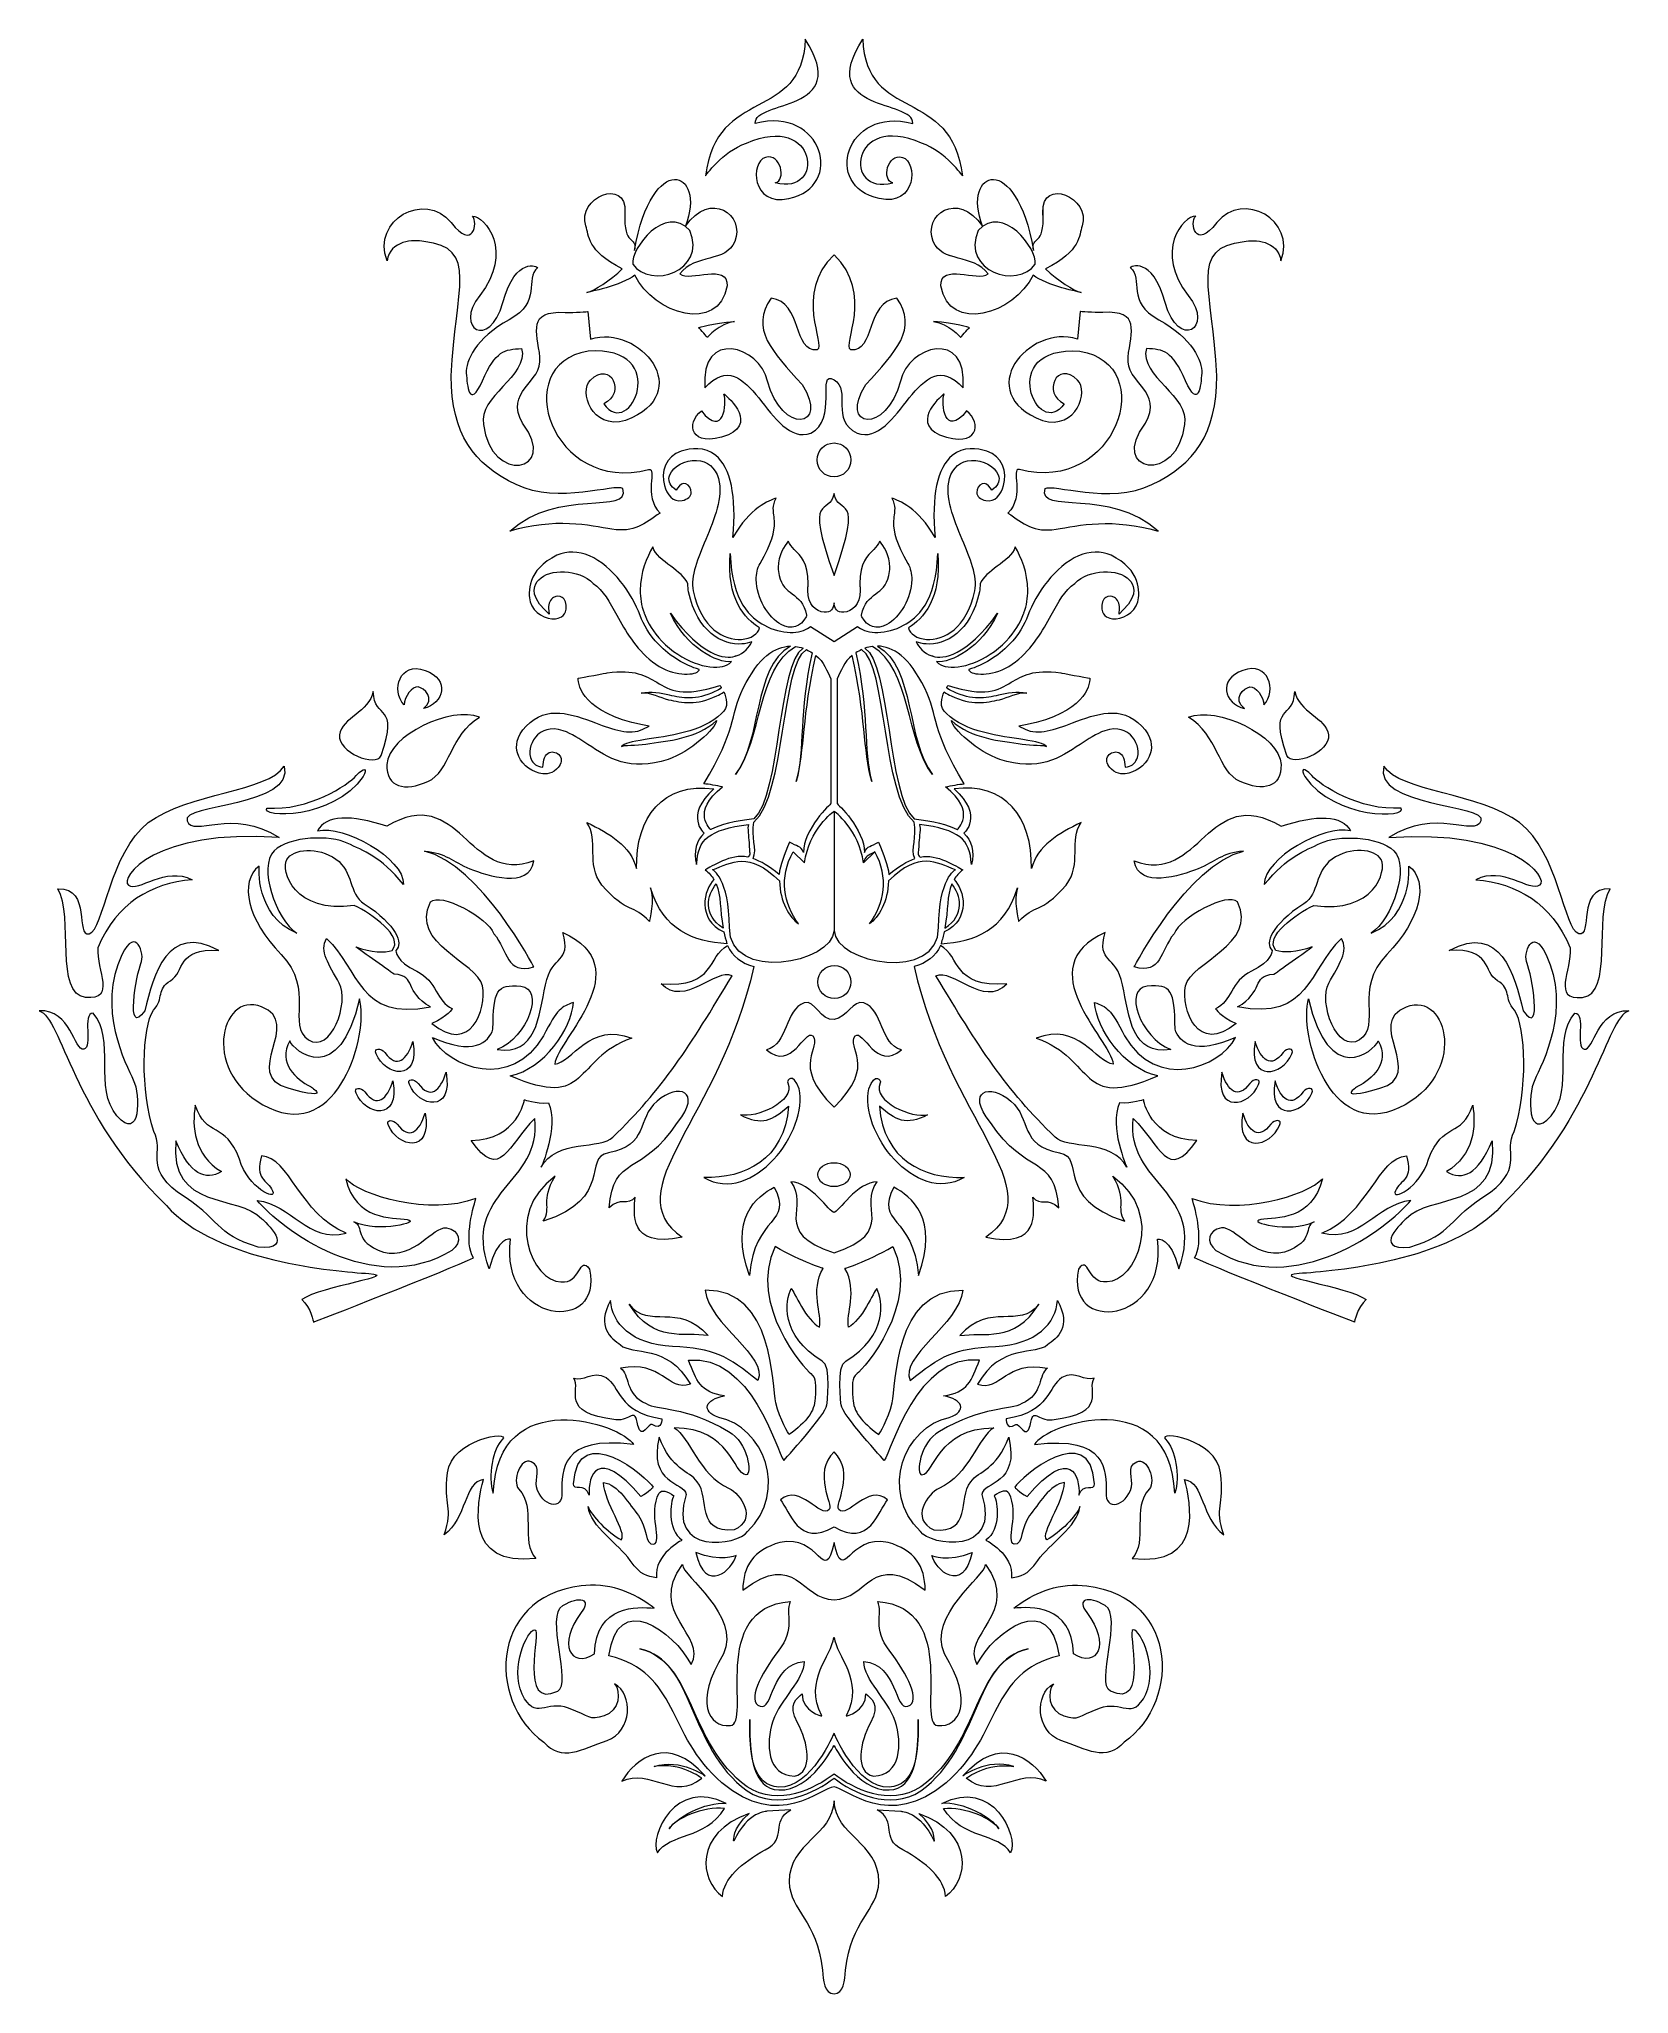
# Model space of a CAD drawing. Header units: centimetres. Extents: x -3.92 to 3.92, y -4.82 to 4.82.
import ezdxf

# ---------------------------------------------------------------- set-up
doc = ezdxf.new("R2010")
doc.units = ezdxf.units.CM
doc.header["$MEASUREMENT"] = 0
doc.layers.add('Layer 1', color=7, linetype='Continuous')

msp = doc.modelspace()

# ---------------------------------------------------------------- linework, layer by layer
at = {"layer": 'Layer 1', "lineweight": 9}
for points, knots in [([(-0.63331, 4.14309), (-0.57829, 4.58789), (-0.15851, 4.40203), (-0.1418, 4.81737), (-0.1418, 4.81737), (-0.1418, 4.81737), (-0.1418, 4.81737), (0.09291, 4.44921), (-0.3955, 4.52157), (-0.38836, 4.40184), (-0.38836, 4.40184), (-0.38836, 4.40184), (-0.38836, 4.40184), (-0.05516, 4.48793), (0.05688, 4.09004), (-0.2229, 4.03128), (-0.2229, 4.03128), (-0.2229, 4.03128), (-0.2229, 4.03128), (-0.40831, 3.9907), (-0.41324, 4.2136), (-0.33783, 4.23425), (-0.33783, 4.23425), (-0.33783, 4.23425), (-0.33783, 4.23425), (-0.26224, 4.25489), (-0.23399, 4.12082), (-0.28922, 4.10901), (-0.28922, 4.10901), (-0.28922, 4.10901), (-0.28922, 4.10901), (-0.04148, 4.0417), (-0.078, 4.46033), (-0.43195, 4.30412), (-0.43195, 4.30412), (-0.43195, 4.30412), (-0.43195, 4.30412), (-0.55235, 4.26262), (-0.63331, 4.14309), (-0.63331, 4.14309)], [0, 0, 0, 0, 0.0769231, 0.0769231, 0.0769231, 0.1538462, 0.1538462, 0.1538462, 0.2307692, 0.2307692, 0.2307692, 0.3076923, 0.3076923, 0.3076923, 0.3846154, 0.3846154, 0.3846154, 0.4615385, 0.4615385, 0.4615385, 0.5384615, 0.5384615, 0.5384615, 0.6153846, 0.6153846, 0.6153846, 0.6923077, 0.6923077, 0.6923077, 0.7692308, 0.7692308, 0.7692308, 0.8461538, 0.8461538, 0.8461538, 0.9230769, 0.9230769, 0.9230769, 1, 1, 1, 1]), ([(0.63331, 4.14309), (0.57823, 4.58789), (0.15847, 4.40203), (0.1418, 4.81737), (0.1418, 4.81737), (0.1418, 4.81737), (0.1418, 4.81737), (-0.09302, 4.44921), (0.3955, 4.52157), (0.38836, 4.40184), (0.38836, 4.40184), (0.38836, 4.40184), (0.38836, 4.40184), (0.05512, 4.48793), (-0.05698, 4.09004), (0.2229, 4.03128), (0.2229, 4.03128), (0.2229, 4.03128), (0.2229, 4.03128), (0.40831, 3.9907), (0.4132, 4.2136), (0.33772, 4.23425), (0.33772, 4.23425), (0.33772, 4.23425), (0.33772, 4.23425), (0.26224, 4.25489), (0.23402, 4.12082), (0.28922, 4.10901), (0.28922, 4.10901), (0.28922, 4.10901), (0.28922, 4.10901), (0.04138, 4.0417), (0.07789, 4.46033), (0.43191, 4.30412), (0.43191, 4.30412), (0.43191, 4.30412), (0.43191, 4.30412), (0.55235, 4.26262), (0.63331, 4.14309), (0.63331, 4.14309)], [0, 0, 0, 0, 0.0769231, 0.0769231, 0.0769231, 0.1538462, 0.1538462, 0.1538462, 0.2307692, 0.2307692, 0.2307692, 0.3076923, 0.3076923, 0.3076923, 0.3846154, 0.3846154, 0.3846154, 0.4615385, 0.4615385, 0.4615385, 0.5384615, 0.5384615, 0.5384615, 0.6153846, 0.6153846, 0.6153846, 0.6923077, 0.6923077, 0.6923077, 0.7692308, 0.7692308, 0.7692308, 0.8461538, 0.8461538, 0.8461538, 0.9230769, 0.9230769, 0.9230769, 1, 1, 1, 1]), ([(-0.73174, 3.89493), (-0.62697, 4.1757), (-0.89827, 4.26949), (-0.98302, 3.7759), (-0.98302, 3.7759), (-0.98302, 3.7759), (-0.98302, 3.7759), (-0.96976, 3.8546), (-1.03921, 3.78623), (-1.03012, 3.96319), (-1.03012, 3.96319), (-1.03012, 3.96319), (-1.03012, 3.96319), (-1.02102, 4.14004), (-1.2701, 4.03405), (-1.22284, 3.89668), (-1.22284, 3.89668), (-1.22284, 3.89668), (-1.22284, 3.89668), (-1.2063, 3.8488), (-1.21973, 3.77531), (-1.04321, 3.68476), (-1.04321, 3.68476), (-1.04321, 3.68476), (-1.04321, 3.68476), (-1.10061, 3.62822), (-1.18287, 3.57688), (-1.21739, 3.56842), (-1.21739, 3.56842), (-1.21739, 3.56842), (-1.21739, 3.56842), (-1.21739, 3.56842), (-1.04524, 3.60293), (-0.98151, 3.65377), (-0.98151, 3.65377), (-0.98151, 3.65377), (-0.98151, 3.65377), (-0.88663, 3.4595), (-0.56875, 3.36617), (-0.52648, 3.60054), (-0.52648, 3.60054), (-0.52648, 3.60054), (-0.52648, 3.60054), (-0.52238, 3.71776), (-0.7079, 3.61879), (-0.75989, 3.66019), (-0.75989, 3.66019), (-0.75989, 3.66019), (-0.75989, 3.66019), (-0.68643, 3.75962), (-0.53013, 3.71509), (-0.48883, 3.8197), (-0.48883, 3.8197), (-0.48883, 3.8197), (-0.48883, 3.8197), (-0.43701, 3.95074), (-0.61023, 4.07419), (-0.73174, 3.89493)], [0, 0, 0, 0, 0.0526316, 0.0526316, 0.0526316, 0.1052632, 0.1052632, 0.1052632, 0.1578947, 0.1578947, 0.1578947, 0.2105263, 0.2105263, 0.2105263, 0.2631579, 0.2631579, 0.2631579, 0.3157895, 0.3157895, 0.3157895, 0.3684211, 0.3684211, 0.3684211, 0.4210526, 0.4210526, 0.4210526, 0.4736842, 0.4736842, 0.4736842, 0.5263158, 0.5263158, 0.5263158, 0.5789474, 0.5789474, 0.5789474, 0.6315789, 0.6315789, 0.6315789, 0.6842105, 0.6842105, 0.6842105, 0.7368421, 0.7368421, 0.7368421, 0.7894737, 0.7894737, 0.7894737, 0.8421053, 0.8421053, 0.8421053, 0.8947368, 0.8947368, 0.8947368, 0.9473684, 0.9473684, 0.9473684, 1, 1, 1, 1]), ([(0.48879, 3.8197), (0.53017, 3.71509), (0.68637, 3.75962), (0.75985, 3.66019), (0.75985, 3.66019), (0.75985, 3.66019), (0.75985, 3.66019), (0.7079, 3.61879), (0.52242, 3.71776), (0.52641, 3.60054), (0.52641, 3.60054), (0.52641, 3.60054), (0.52641, 3.60054), (0.56872, 3.36617), (0.88663, 3.4595), (0.98144, 3.65377), (0.98144, 3.65377), (0.98144, 3.65377), (0.98144, 3.65377), (1.04527, 3.60293), (1.21743, 3.56842), (1.21743, 3.56842), (1.21743, 3.56842), (1.21743, 3.56842), (1.21743, 3.56842), (1.18287, 3.57688), (1.1006, 3.62822), (1.04311, 3.68476), (1.04311, 3.68476), (1.04311, 3.68476), (1.04311, 3.68476), (1.21963, 3.77531), (1.20626, 3.8488), (1.22277, 3.89668), (1.22277, 3.89668), (1.22277, 3.89668), (1.22277, 3.89668), (1.2701, 4.03405), (1.02102, 4.14004), (1.03012, 3.96319), (1.03012, 3.96319), (1.03012, 3.96319), (1.03012, 3.96319), (1.03911, 3.78623), (0.96979, 3.8546), (0.98306, 3.7759), (0.98306, 3.7759), (0.98306, 3.7759), (0.98306, 3.7759), (0.89831, 4.26949), (0.62687, 4.1757), (0.73167, 3.89493), (0.73167, 3.89493), (0.73167, 3.89493), (0.73167, 3.89493), (0.6103, 4.07419), (0.43698, 3.95074), (0.48879, 3.8197)], [0, 0, 0, 0, 0.0526316, 0.0526316, 0.0526316, 0.1052632, 0.1052632, 0.1052632, 0.1578947, 0.1578947, 0.1578947, 0.2105263, 0.2105263, 0.2105263, 0.2631579, 0.2631579, 0.2631579, 0.3157895, 0.3157895, 0.3157895, 0.3684211, 0.3684211, 0.3684211, 0.4210526, 0.4210526, 0.4210526, 0.4736842, 0.4736842, 0.4736842, 0.5263158, 0.5263158, 0.5263158, 0.5789474, 0.5789474, 0.5789474, 0.6315789, 0.6315789, 0.6315789, 0.6842105, 0.6842105, 0.6842105, 0.7368421, 0.7368421, 0.7368421, 0.7894737, 0.7894737, 0.7894737, 0.8421053, 0.8421053, 0.8421053, 0.8947368, 0.8947368, 0.8947368, 0.9473684, 0.9473684, 0.9473684, 1, 1, 1, 1]), ([(0.48879, 3.8197), (0.5301, 3.71509), (0.68637, 3.75962), (0.75985, 3.66019), (0.75985, 3.66019), (0.75985, 3.66019), (0.75985, 3.66019), (0.7079, 3.61879), (0.52235, 3.71776), (0.52641, 3.60054), (0.52641, 3.60054), (0.52641, 3.60054), (0.52641, 3.60054), (0.56872, 3.36617), (0.88656, 3.4595), (0.98144, 3.65377), (0.98144, 3.65377), (0.98144, 3.65377), (0.98144, 3.65377), (1.04527, 3.60293), (1.21743, 3.56842), (1.21743, 3.56842), (1.21743, 3.56842), (1.21743, 3.56842), (1.21743, 3.56842), (1.18277, 3.57688), (1.10053, 3.62822), (1.04311, 3.68476), (1.04311, 3.68476), (1.04311, 3.68476), (1.04311, 3.68476), (1.21963, 3.77531), (1.20626, 3.8488), (1.22277, 3.89668), (1.22277, 3.89668), (1.22277, 3.89668), (1.22277, 3.89668), (1.2701, 4.03405), (1.02102, 4.14004), (1.03001, 3.96319), (1.03001, 3.96319), (1.03001, 3.96319), (1.03001, 3.96319), (1.03911, 3.78623), (0.96979, 3.8546), (0.98306, 3.7759), (0.98306, 3.7759), (0.98306, 3.7759), (0.98306, 3.7759), (0.89831, 4.26949), (0.62687, 4.1757), (0.73167, 3.89493), (0.73167, 3.89493), (0.73167, 3.89493), (0.73167, 3.89493), (0.61023, 4.07419), (0.43698, 3.95074), (0.48879, 3.8197)], [0, 0, 0, 0, 0.0526316, 0.0526316, 0.0526316, 0.1052632, 0.1052632, 0.1052632, 0.1578947, 0.1578947, 0.1578947, 0.2105263, 0.2105263, 0.2105263, 0.2631579, 0.2631579, 0.2631579, 0.3157895, 0.3157895, 0.3157895, 0.3684211, 0.3684211, 0.3684211, 0.4210526, 0.4210526, 0.4210526, 0.4736842, 0.4736842, 0.4736842, 0.5263158, 0.5263158, 0.5263158, 0.5789474, 0.5789474, 0.5789474, 0.6315789, 0.6315789, 0.6315789, 0.6842105, 0.6842105, 0.6842105, 0.7368421, 0.7368421, 0.7368421, 0.7894737, 0.7894737, 0.7894737, 0.8421053, 0.8421053, 0.8421053, 0.8947368, 0.8947368, 0.8947368, 0.9473684, 0.9473684, 0.9473684, 1, 1, 1, 1]), ([(-1.02709, 2.93693), (-0.67555, 3.07439), (-0.95998, 3.41468), (-1.19986, 3.33911), (-1.19986, 3.33911), (-1.19986, 3.33911), (-1.19986, 3.33911), (-1.19986, 3.33911), (-1.21257, 3.47487), (-1.21257, 3.47487), (-1.21257, 3.47487), (-1.21257, 3.47487), (-1.21257, 3.47487), (-1.21257, 3.47487), (-1.27854, 3.46835), (-1.32423, 3.47049), (-1.32423, 3.47049), (-1.32423, 3.47049), (-1.32423, 3.47049), (-1.51391, 3.47974), (-1.46289, 3.37783), (-1.44928, 3.24955), (-1.44928, 3.24955), (-1.44928, 3.24955), (-1.44928, 3.24955), (-1.43557, 3.12129), (-1.62857, 3.08176), (-1.53455, 2.92367), (-1.53455, 2.92367), (-1.53455, 2.92367), (-1.53455, 2.92367), (-1.3521, 2.6812), (-1.69361, 2.61915), (-1.72672, 2.91852), (-1.72672, 2.91852), (-1.72672, 2.91852), (-1.72672, 2.91852), (-1.75875, 3.05303), (-1.50368, 3.15718), (-1.53937, 3.2921), (-1.53937, 3.2921), (-1.53937, 3.2921), (-1.53937, 3.2921), (-1.62419, 3.28802), (-1.66708, 3.28221), (-1.73281, 3.13384), (-1.73281, 3.13384), (-1.73281, 3.13384), (-1.73281, 3.13384), (-1.79838, 2.98545), (-1.8083, 3.11318), (-1.81212, 3.17115), (-1.81212, 3.17115), (-1.81212, 3.17115), (-1.81212, 3.17115), (-1.81594, 3.22918), (-1.76609, 3.34516), (-1.60104, 3.43435), (-1.60104, 3.43435), (-1.60104, 3.43435), (-1.60104, 3.43435), (-1.43595, 3.52365), (-1.52893, 3.6317), (-1.45969, 3.69153), (-1.45969, 3.69153), (-1.45969, 3.69153), (-1.45969, 3.69153), (-1.45969, 3.69153), (-1.56614, 3.75542), (-1.63194, 3.51891), (-1.63194, 3.51891), (-1.63194, 3.51891), (-1.63194, 3.51891), (-1.69785, 3.2824), (-1.87503, 3.3902), (-1.74615, 3.55319), (-1.74615, 3.55319), (-1.74615, 3.55319), (-1.74615, 3.55319), (-1.57596, 3.76825), (-1.72069, 3.94824), (-1.78246, 3.94493), (-1.78246, 3.94493), (-1.78246, 3.94493), (-1.78246, 3.94493), (-1.752, 3.91415), (-1.77853, 3.77207), (-1.88636, 3.91272), (-1.88636, 3.91272), (-1.88636, 3.91272), (-1.88636, 3.91272), (-2.01852, 4.07197), (-2.27907, 3.92643), (-2.20235, 3.72472), (-2.20235, 3.72472), (-2.20235, 3.72472), (-2.20235, 3.72472), (-2.18891, 3.82637), (-2.06971, 3.82974), (-2.02127, 3.81951), (-2.02127, 3.81951), (-2.02127, 3.81951), (-2.02127, 3.81951), (-1.74542, 3.79068), (-1.86793, 3.58852), (-1.8866, 3.15805), (-1.8866, 3.15805), (-1.8866, 3.15805), (-1.8866, 3.15805), (-1.88636, 2.8707), (-1.77578, 2.72197), (-1.5669, 2.62148), (-1.5669, 2.62148), (-1.5669, 2.62148), (-1.5669, 2.62148), (-1.35802, 2.52107), (-1.07552, 2.62922), (-1.0408, 2.60164), (-1.0408, 2.60164), (-1.0408, 2.60164), (-1.0408, 2.60164), (-1.00084, 2.46996), (-1.3616, 2.60965), (-1.59732, 2.39181), (-1.59732, 2.39181), (-1.59732, 2.39181), (-1.59732, 2.39181), (-1.3778, 2.45858), (-1.20279, 2.42005), (-1.09413, 2.40187), (-1.09413, 2.40187), (-1.09413, 2.40187), (-1.09413, 2.40187), (-0.98543, 2.38363), (-0.93328, 2.43037), (-0.85752, 2.48164), (-0.85752, 2.48164), (-0.85752, 2.48164), (-0.85752, 2.48164), (-0.9422, 2.56565), (-0.86882, 2.70514), (-0.91343, 2.69589), (-0.91343, 2.69589), (-0.91343, 2.69589), (-0.91343, 2.69589), (-1.38965, 2.57127), (-1.60738, 3.21306), (-1.21164, 3.27937), (-1.21164, 3.27937), (-1.21164, 3.27937), (-1.21164, 3.27937), (-0.79406, 3.3084), (-1.00662, 2.83084), (-1.13481, 3.02016), (-1.13481, 3.02016), (-1.13481, 3.02016), (-1.13481, 3.02016), (-1.02471, 3.07072), (-1.09837, 3.23764), (-1.19996, 3.13607), (-1.19996, 3.13607), (-1.19996, 3.13607), (-1.19996, 3.13607), (-1.25684, 3.08231), (-1.19796, 2.89066), (-1.02709, 2.93693)], [0, 0, 0, 0, 0.0181818, 0.0181818, 0.0181818, 0.0363636, 0.0363636, 0.0363636, 0.0545455, 0.0545455, 0.0545455, 0.0727273, 0.0727273, 0.0727273, 0.0909091, 0.0909091, 0.0909091, 0.1090909, 0.1090909, 0.1090909, 0.1272727, 0.1272727, 0.1272727, 0.1454545, 0.1454545, 0.1454545, 0.1636364, 0.1636364, 0.1636364, 0.1818182, 0.1818182, 0.1818182, 0.2, 0.2, 0.2, 0.2181818, 0.2181818, 0.2181818, 0.2363636, 0.2363636, 0.2363636, 0.2545455, 0.2545455, 0.2545455, 0.2727273, 0.2727273, 0.2727273, 0.2909091, 0.2909091, 0.2909091, 0.3090909, 0.3090909, 0.3090909, 0.3272727, 0.3272727, 0.3272727, 0.3454545, 0.3454545, 0.3454545, 0.3636364, 0.3636364, 0.3636364, 0.3818182, 0.3818182, 0.3818182, 0.4, 0.4, 0.4, 0.4181818, 0.4181818, 0.4181818, 0.4363636, 0.4363636, 0.4363636, 0.4545455, 0.4545455, 0.4545455, 0.4727273, 0.4727273, 0.4727273, 0.4909091, 0.4909091, 0.4909091, 0.5090909, 0.5090909, 0.5090909, 0.5272727, 0.5272727, 0.5272727, 0.5454545, 0.5454545, 0.5454545, 0.5636364, 0.5636364, 0.5636364, 0.5818182, 0.5818182, 0.5818182, 0.6, 0.6, 0.6, 0.6181818, 0.6181818, 0.6181818, 0.6363636, 0.6363636, 0.6363636, 0.6545455, 0.6545455, 0.6545455, 0.6727273, 0.6727273, 0.6727273, 0.6909091, 0.6909091, 0.6909091, 0.7090909, 0.7090909, 0.7090909, 0.7272727, 0.7272727, 0.7272727, 0.7454545, 0.7454545, 0.7454545, 0.7636364, 0.7636364, 0.7636364, 0.7818182, 0.7818182, 0.7818182, 0.8, 0.8, 0.8, 0.8181818, 0.8181818, 0.8181818, 0.8363636, 0.8363636, 0.8363636, 0.8545455, 0.8545455, 0.8545455, 0.8727273, 0.8727273, 0.8727273, 0.8909091, 0.8909091, 0.8909091, 0.9090909, 0.9090909, 0.9090909, 0.9272727, 0.9272727, 0.9272727, 0.9454545, 0.9454545, 0.9454545, 0.9636364, 0.9636364, 0.9636364, 0.9818182, 0.9818182, 0.9818182, 1, 1, 1, 1]), ([(1.02709, 2.93693), (0.67558, 3.07439), (0.95998, 3.41468), (1.19986, 3.33911), (1.19986, 3.33911), (1.19986, 3.33911), (1.19986, 3.33911), (1.19986, 3.33911), (1.21254, 3.47487), (1.21254, 3.47487), (1.21254, 3.47487), (1.21254, 3.47487), (1.21254, 3.47487), (1.21254, 3.47487), (1.27858, 3.46835), (1.32423, 3.47049), (1.32423, 3.47049), (1.32423, 3.47049), (1.32423, 3.47049), (1.51391, 3.47974), (1.46292, 3.37783), (1.44928, 3.24955), (1.44928, 3.24955), (1.44928, 3.24955), (1.44928, 3.24955), (1.43557, 3.12129), (1.62856, 3.08176), (1.53458, 2.92367), (1.53458, 2.92367), (1.53458, 2.92367), (1.53458, 2.92367), (1.3521, 2.6812), (1.69364, 2.61915), (1.72675, 2.91852), (1.72675, 2.91852), (1.72675, 2.91852), (1.72675, 2.91852), (1.75872, 3.05303), (1.50358, 3.15718), (1.53937, 3.2921), (1.53937, 3.2921), (1.53937, 3.2921), (1.53937, 3.2921), (1.62419, 3.28802), (1.66712, 3.28221), (1.73271, 3.13384), (1.73271, 3.13384), (1.73271, 3.13384), (1.73271, 3.13384), (1.79834, 2.98545), (1.80829, 3.11318), (1.81212, 3.17115), (1.81212, 3.17115), (1.81212, 3.17115), (1.81212, 3.17115), (1.81594, 3.22918), (1.7661, 3.34516), (1.60097, 3.43435), (1.60097, 3.43435), (1.60097, 3.43435), (1.60097, 3.43435), (1.43592, 3.52365), (1.5289, 3.6317), (1.45969, 3.69153), (1.45969, 3.69153), (1.45969, 3.69153), (1.45969, 3.69153), (1.45969, 3.69153), (1.56618, 3.75542), (1.63194, 3.51891), (1.63194, 3.51891), (1.63194, 3.51891), (1.63194, 3.51891), (1.69774, 3.2824), (1.87506, 3.3902), (1.74615, 3.55319), (1.74615, 3.55319), (1.74615, 3.55319), (1.74615, 3.55319), (1.57596, 3.76825), (1.72069, 3.94824), (1.78249, 3.94493), (1.78249, 3.94493), (1.78249, 3.94493), (1.78249, 3.94493), (1.75204, 3.91415), (1.77846, 3.77207), (1.88626, 3.91272), (1.88626, 3.91272), (1.88626, 3.91272), (1.88626, 3.91272), (2.01845, 4.07197), (2.27907, 3.92643), (2.20238, 3.72472), (2.20238, 3.72472), (2.20238, 3.72472), (2.20238, 3.72472), (2.18891, 3.82637), (2.06971, 3.82974), (2.0212, 3.81951), (2.0212, 3.81951), (2.0212, 3.81951), (2.0212, 3.81951), (1.74546, 3.79068), (1.86793, 3.58852), (1.8866, 3.15805), (1.8866, 3.15805), (1.8866, 3.15805), (1.8866, 3.15805), (1.88636, 2.8707), (1.77581, 2.72197), (1.56686, 2.62148), (1.56686, 2.62148), (1.56686, 2.62148), (1.56686, 2.62148), (1.35799, 2.52107), (1.07542, 2.62922), (1.0408, 2.60164), (1.0408, 2.60164), (1.0408, 2.60164), (1.0408, 2.60164), (1.00084, 2.46996), (1.3616, 2.60965), (1.59732, 2.39181), (1.59732, 2.39181), (1.59732, 2.39181), (1.59732, 2.39181), (1.37769, 2.45858), (1.20282, 2.42005), (1.09413, 2.40187), (1.09413, 2.40187), (1.09413, 2.40187), (1.09413, 2.40187), (0.98533, 2.38363), (0.93327, 2.43037), (0.85752, 2.48164), (0.85752, 2.48164), (0.85752, 2.48164), (0.85752, 2.48164), (0.94216, 2.56565), (0.86875, 2.70514), (0.91343, 2.69589), (0.91343, 2.69589), (0.91343, 2.69589), (0.91343, 2.69589), (1.38965, 2.57127), (1.60731, 3.21306), (1.21161, 3.27937), (1.21161, 3.27937), (1.21161, 3.27937), (1.21161, 3.27937), (0.79396, 3.3084), (1.00666, 2.83084), (1.13481, 3.02016), (1.13481, 3.02016), (1.13481, 3.02016), (1.13481, 3.02016), (1.02468, 3.07072), (1.0984, 3.23764), (1.19996, 3.13607), (1.19996, 3.13607), (1.19996, 3.13607), (1.19996, 3.13607), (1.25684, 3.08231), (1.19793, 2.89066), (1.02709, 2.93693)], [0, 0, 0, 0, 0.0181818, 0.0181818, 0.0181818, 0.0363636, 0.0363636, 0.0363636, 0.0545455, 0.0545455, 0.0545455, 0.0727273, 0.0727273, 0.0727273, 0.0909091, 0.0909091, 0.0909091, 0.1090909, 0.1090909, 0.1090909, 0.1272727, 0.1272727, 0.1272727, 0.1454545, 0.1454545, 0.1454545, 0.1636364, 0.1636364, 0.1636364, 0.1818182, 0.1818182, 0.1818182, 0.2, 0.2, 0.2, 0.2181818, 0.2181818, 0.2181818, 0.2363636, 0.2363636, 0.2363636, 0.2545455, 0.2545455, 0.2545455, 0.2727273, 0.2727273, 0.2727273, 0.2909091, 0.2909091, 0.2909091, 0.3090909, 0.3090909, 0.3090909, 0.3272727, 0.3272727, 0.3272727, 0.3454545, 0.3454545, 0.3454545, 0.3636364, 0.3636364, 0.3636364, 0.3818182, 0.3818182, 0.3818182, 0.4, 0.4, 0.4, 0.4181818, 0.4181818, 0.4181818, 0.4363636, 0.4363636, 0.4363636, 0.4545455, 0.4545455, 0.4545455, 0.4727273, 0.4727273, 0.4727273, 0.4909091, 0.4909091, 0.4909091, 0.5090909, 0.5090909, 0.5090909, 0.5272727, 0.5272727, 0.5272727, 0.5454545, 0.5454545, 0.5454545, 0.5636364, 0.5636364, 0.5636364, 0.5818182, 0.5818182, 0.5818182, 0.6, 0.6, 0.6, 0.6181818, 0.6181818, 0.6181818, 0.6363636, 0.6363636, 0.6363636, 0.6545455, 0.6545455, 0.6545455, 0.6727273, 0.6727273, 0.6727273, 0.6909091, 0.6909091, 0.6909091, 0.7090909, 0.7090909, 0.7090909, 0.7272727, 0.7272727, 0.7272727, 0.7454545, 0.7454545, 0.7454545, 0.7636364, 0.7636364, 0.7636364, 0.7818182, 0.7818182, 0.7818182, 0.8, 0.8, 0.8, 0.8181818, 0.8181818, 0.8181818, 0.8363636, 0.8363636, 0.8363636, 0.8545455, 0.8545455, 0.8545455, 0.8727273, 0.8727273, 0.8727273, 0.8909091, 0.8909091, 0.8909091, 0.9090909, 0.9090909, 0.9090909, 0.9272727, 0.9272727, 0.9272727, 0.9454545, 0.9454545, 0.9454545, 0.9636364, 0.9636364, 0.9636364, 0.9818182, 0.9818182, 0.9818182, 1, 1, 1, 1]), ([(-0.99202, 3.70817), (-0.99202, 3.70817), (-0.99202, 3.70817), (-0.99202, 3.70817), (-0.99202, 3.70817), (-0.99202, 3.70817), (-0.99202, 3.70817), (-1.0017, 3.78427), (-0.83278, 4.00813), (-0.70976, 3.874), (-0.70976, 3.874), (-0.70976, 3.874), (-0.70976, 3.874), (-0.62749, 3.6706), (-0.90496, 3.58451), (-0.99202, 3.70817)], [0, 0, 0, 0, 0.2, 0.2, 0.2, 0.4, 0.4, 0.4, 0.6, 0.6, 0.6, 0.8, 0.8, 0.8, 1, 1, 1, 1]), ([(0.70976, 3.874), (0.70976, 3.874), (0.70976, 3.874), (0.70976, 3.874), (0.70976, 3.874), (0.70976, 3.874), (0.70976, 3.874), (0.83275, 4.00813), (1.00173, 3.78427), (0.99205, 3.70817), (0.99205, 3.70817), (0.99205, 3.70817), (0.99205, 3.70817), (0.90499, 3.58451), (0.62746, 3.6706), (0.70976, 3.874)], [0, 0, 0, 0, 0.2, 0.2, 0.2, 0.4, 0.4, 0.4, 0.6, 0.6, 0.6, 0.8, 0.8, 0.8, 1, 1, 1, 1]), ([(0.70976, 3.874), (0.70976, 3.874), (0.70976, 3.874), (0.70976, 3.874), (0.70976, 3.874), (0.70976, 3.874), (0.70976, 3.874), (0.83275, 4.00813), (1.00173, 3.78427), (0.99205, 3.70817), (0.99205, 3.70817), (0.99205, 3.70817), (0.99205, 3.70817), (0.90499, 3.58451), (0.62752, 3.6706), (0.70976, 3.874)], [0, 0, 0, 0, 0.2, 0.2, 0.2, 0.4, 0.4, 0.4, 0.6, 0.6, 0.6, 0.8, 0.8, 0.8, 1, 1, 1, 1]), ([(0, 3.13866), (-0.08733, 3.19028), (0.02074, 2.93819), (-0.11403, 2.87561), (-0.11403, 2.87561), (-0.11403, 2.87561), (-0.11403, 2.87561), (-0.31946, 2.79933), (-0.4202, 3.33939), (-0.63614, 3.09787), (-0.63614, 3.09787), (-0.63614, 3.09787), (-0.63614, 3.09787), (-0.66042, 3.39127), (-0.36435, 3.30607), (-0.32701, 3.13161), (-0.32701, 3.13161), (-0.32701, 3.13161), (-0.32701, 3.13161), (-0.25904, 2.86403), (-0.01853, 2.90115), (-0.15692, 3.11489), (-0.15692, 3.11489), (-0.15692, 3.11489), (-0.15692, 3.11489), (-0.30765, 3.2785), (-0.41351, 3.3902), (-0.3103, 3.54029), (-0.3103, 3.54029), (-0.3103, 3.54029), (-0.3103, 3.54029), (-0.15462, 3.52256), (-0.2024, 3.27029), (-0.08251, 3.28606), (-0.08251, 3.28606), (-0.08251, 3.28606), (-0.08251, 3.28606), (-0.03924, 3.30902), (-0.20071, 3.56209), (0, 3.75392), (0, 3.75392), (0, 3.75392), (0, 3.75392), (0.20064, 3.56209), (0.03917, 3.30902), (0.08251, 3.28606), (0.08251, 3.28606), (0.08251, 3.28606), (0.08251, 3.28606), (0.20233, 3.27029), (0.15462, 3.52256), (0.3103, 3.54029), (0.3103, 3.54029), (0.3103, 3.54029), (0.3103, 3.54029), (0.41348, 3.3902), (0.30765, 3.2785), (0.15685, 3.11489), (0.15685, 3.11489), (0.15685, 3.11489), (0.15685, 3.11489), (0.0185, 2.90115), (0.25904, 2.86403), (0.32704, 3.13161), (0.32704, 3.13161), (0.32704, 3.13161), (0.32704, 3.13161), (0.36425, 3.30607), (0.66043, 3.39127), (0.63607, 3.09787), (0.63607, 3.09787), (0.63607, 3.09787), (0.63607, 3.09787), (0.42023, 3.33939), (0.31946, 2.79933), (0.11393, 2.87561), (0.11393, 2.87561), (0.11393, 2.87561), (0.11393, 2.87561), (-0.02071, 2.93819), (0.08733, 3.08693), (0, 3.13866)], [0, 0, 0, 0, 0.037037, 0.037037, 0.037037, 0.0740741, 0.0740741, 0.0740741, 0.1111111, 0.1111111, 0.1111111, 0.1481481, 0.1481481, 0.1481481, 0.1851852, 0.1851852, 0.1851852, 0.2222222, 0.2222222, 0.2222222, 0.2592593, 0.2592593, 0.2592593, 0.2962963, 0.2962963, 0.2962963, 0.3333333, 0.3333333, 0.3333333, 0.3703704, 0.3703704, 0.3703704, 0.4074074, 0.4074074, 0.4074074, 0.4444444, 0.4444444, 0.4444444, 0.4814815, 0.4814815, 0.4814815, 0.5185185, 0.5185185, 0.5185185, 0.5555556, 0.5555556, 0.5555556, 0.5925926, 0.5925926, 0.5925926, 0.6296296, 0.6296296, 0.6296296, 0.6666667, 0.6666667, 0.6666667, 0.7037037, 0.7037037, 0.7037037, 0.7407407, 0.7407407, 0.7407407, 0.7777778, 0.7777778, 0.7777778, 0.8148148, 0.8148148, 0.8148148, 0.8518519, 0.8518519, 0.8518519, 0.8888889, 0.8888889, 0.8888889, 0.9259259, 0.9259259, 0.9259259, 0.962963, 0.962963, 0.962963, 1, 1, 1, 1]), ([(-0.66762, 3.39511), (-0.65733, 3.38602), (-0.62415, 3.34721), (-0.62415, 3.34721), (-0.62415, 3.34721), (-0.62415, 3.34721), (-0.62415, 3.34721), (-0.62415, 3.34721), (-0.5652, 3.41601), (-0.4912, 3.42536), (-0.4912, 3.42536), (-0.4912, 3.42536), (-0.4912, 3.42536), (-0.59965, 3.41673), (-0.66762, 3.39511), (-0.66762, 3.39511)], [0, 0, 0, 0, 0.2, 0.2, 0.2, 0.4, 0.4, 0.4, 0.6, 0.6, 0.6, 0.8, 0.8, 0.8, 1, 1, 1, 1]), ([(0.66759, 3.39511), (0.65733, 3.38602), (0.62411, 3.34721), (0.62411, 3.34721), (0.62411, 3.34721), (0.62411, 3.34721), (0.62411, 3.34721), (0.62411, 3.34721), (0.56527, 3.41601), (0.4912, 3.42536), (0.4912, 3.42536), (0.4912, 3.42536), (0.4912, 3.42536), (0.59962, 3.41673), (0.66759, 3.39511), (0.66759, 3.39511)], [0, 0, 0, 0, 0.2, 0.2, 0.2, 0.4, 0.4, 0.4, 0.6, 0.6, 0.6, 0.8, 0.8, 0.8, 1, 1, 1, 1]), ([(-0.54233, 3.06814), (-0.52817, 3.02319), (-0.54284, 2.84705), (-0.65384, 2.98526), (-0.65384, 2.98526), (-0.65384, 2.98526), (-0.65384, 2.98526), (-0.72785, 2.92608), (-0.71634, 2.79532), (-0.52014, 2.86698), (-0.52014, 2.86698), (-0.52014, 2.86698), (-0.52014, 2.86698), (-0.37297, 2.93659), (-0.54233, 3.06814), (-0.54233, 3.06814)], [0, 0, 0, 0, 0.2, 0.2, 0.2, 0.4, 0.4, 0.4, 0.6, 0.6, 0.6, 0.8, 0.8, 0.8, 1, 1, 1, 1]), ([(0.54226, 3.06814), (0.52813, 3.02319), (0.54291, 2.84705), (0.65384, 2.98526), (0.65384, 2.98526), (0.65384, 2.98526), (0.65384, 2.98526), (0.72774, 2.92608), (0.71637, 2.79532), (0.52014, 2.86698), (0.52014, 2.86698), (0.52014, 2.86698), (0.52014, 2.86698), (0.373, 2.93659), (0.54226, 3.06814), (0.54226, 3.06814)], [0, 0, 0, 0, 0.2, 0.2, 0.2, 0.4, 0.4, 0.4, 0.6, 0.6, 0.6, 0.8, 0.8, 0.8, 1, 1, 1, 1]), ([(0, 1.84874), (0, 1.84874), (-0.11613, 1.92208), (-0.11613, 1.92208), (-0.11613, 1.92208), (-0.11613, 1.92208), (-0.11613, 1.92208), (-0.11613, 1.92208), (-0.12237, 1.91737), (-0.12237, 1.91737), (-0.12237, 1.91737), (-0.12237, 1.91737), (-0.12237, 1.91737), (-0.16368, 1.88578), (-0.25759, 1.88115), (-0.34334, 1.92824), (-0.34334, 1.92824), (-0.34334, 1.92824), (-0.34334, 1.92824), (-0.4091, 1.96436), (-0.50323, 2.03959), (-0.51181, 2.28171), (-0.51181, 2.28171), (-0.51181, 2.28171), (-0.51181, 2.28171), (-0.5311, 2.06024), (-0.43853, 1.95975), (-0.3677, 1.91603), (-0.3677, 1.91603), (-0.3677, 1.91603), (-0.3677, 1.91603), (-0.37331, 1.88587), (-0.4091, 1.86218), (-0.45589, 1.85898), (-0.45589, 1.85898), (-0.45589, 1.85898), (-0.45589, 1.85898), (-0.54091, 1.85319), (-0.65429, 1.91231), (-0.69446, 2.09807), (-0.69446, 2.09807), (-0.69446, 2.09807), (-0.69446, 2.09807), (-0.70831, 2.17034), (-0.67128, 2.2582), (-0.63214, 2.35114), (-0.63214, 2.35114), (-0.63214, 2.35114), (-0.63214, 2.35114), (-0.58887, 2.45377), (-0.54419, 2.55988), (-0.56975, 2.65111), (-0.56975, 2.65111), (-0.56975, 2.65111), (-0.56975, 2.65111), (-0.58512, 2.70596), (-0.62432, 2.73878), (-0.67727, 2.7412), (-0.67727, 2.7412), (-0.67727, 2.7412), (-0.67727, 2.7412), (-0.73325, 2.7437), (-0.79378, 2.71095), (-0.80943, 2.66963), (-0.80943, 2.66963), (-0.80943, 2.66963), (-0.80943, 2.66963), (-0.8188, 2.64498), (-0.81125, 2.62112), (-0.78807, 2.60243), (-0.78807, 2.60243), (-0.78807, 2.60243), (-0.78807, 2.60243), (-0.78807, 2.60243), (-0.77849, 2.59459), (-0.77849, 2.59459), (-0.77849, 2.59459), (-0.77849, 2.59459), (-0.77849, 2.59459), (-0.77849, 2.59459), (-0.77153, 2.60491), (-0.77153, 2.60491), (-0.77153, 2.60491), (-0.77153, 2.60491), (-0.77153, 2.60491), (-0.75934, 2.62291), (-0.74483, 2.6302), (-0.73067, 2.62539), (-0.73067, 2.62539), (-0.73067, 2.62539), (-0.73067, 2.62539), (-0.71465, 2.62005), (-0.70246, 2.60108), (-0.70332, 2.58312), (-0.70332, 2.58312), (-0.70332, 2.58312), (-0.70332, 2.58312), (-0.70432, 2.56352), (-0.72016, 2.54929), (-0.74803, 2.54305), (-0.74803, 2.54305), (-0.74803, 2.54305), (-0.74803, 2.54305), (-0.79248, 2.53299), (-0.82424, 2.57295), (-0.83595, 2.61702), (-0.83595, 2.61702), (-0.83595, 2.61702), (-0.83595, 2.61702), (-0.8537, 2.68306), (-0.83061, 2.76256), (-0.75293, 2.78678), (-0.75293, 2.78678), (-0.75293, 2.78678), (-0.75293, 2.78678), (-0.70549, 2.80155), (-0.63758, 2.80984), (-0.58301, 2.76576), (-0.58301, 2.76576), (-0.58301, 2.76576), (-0.58301, 2.76576), (-0.50905, 2.70596), (-0.47966, 2.56593), (-0.49806, 2.36076), (-0.49806, 2.36076), (-0.49806, 2.36076), (-0.49806, 2.36076), (-0.41486, 2.50888), (-0.31957, 2.54341), (-0.28477, 2.55515), (-0.28477, 2.55515), (-0.28477, 2.55515), (-0.28477, 2.55515), (-0.29404, 2.53646), (-0.29907, 2.51956), (-0.29907, 2.50414), (-0.29907, 2.50414), (-0.29907, 2.50414), (-0.29907, 2.50414), (-0.29907, 2.49357), (-0.29783, 2.48323), (-0.29642, 2.47238), (-0.29642, 2.47238), (-0.29642, 2.47238), (-0.29642, 2.47238), (-0.2949, 2.46027), (-0.29321, 2.44728), (-0.29321, 2.43222), (-0.29321, 2.43222), (-0.29321, 2.43222), (-0.29321, 2.43222), (-0.29321, 2.39111), (-0.30541, 2.33397), (-0.36459, 2.23311), (-0.36459, 2.23311), (-0.36459, 2.23311), (-0.36459, 2.23311), (-0.37762, 2.20855), (-0.3833, 2.18147), (-0.3833, 2.15379), (-0.3833, 2.15379), (-0.3833, 2.15379), (-0.3833, 2.15379), (-0.3833, 2.06291), (-0.32232, 1.96571), (-0.26035, 1.93215), (-0.26035, 1.93215), (-0.26035, 1.93215), (-0.26035, 1.93215), (-0.21098, 1.90544), (-0.16475, 1.91968), (-0.13681, 1.97015), (-0.13681, 1.97015), (-0.13681, 1.97015), (-0.13681, 1.97015), (-0.13681, 1.97015), (-0.13488, 1.97372), (-0.13488, 1.97372), (-0.13488, 1.97372), (-0.13488, 1.97372), (-0.13488, 1.97372), (-0.13488, 1.97372), (-0.13556, 1.97763), (-0.13556, 1.97763), (-0.13556, 1.97763), (-0.13556, 1.97763), (-0.13556, 1.97763), (-0.14624, 2.03852), (-0.1767, 2.06112), (-0.20605, 2.08312), (-0.20605, 2.08312), (-0.20605, 2.08312), (-0.20605, 2.08312), (-0.2333, 2.10341), (-0.25904, 2.12255), (-0.27061, 2.17418), (-0.27061, 2.17418), (-0.27061, 2.17418), (-0.27061, 2.17418), (-0.27361, 2.18771), (-0.27495, 2.20071), (-0.27495, 2.21317), (-0.27495, 2.21317), (-0.27495, 2.21317), (-0.27495, 2.21317), (-0.27495, 2.27441), (-0.24326, 2.32141), (-0.22555, 2.34313), (-0.22555, 2.34313), (-0.22555, 2.34313), (-0.22555, 2.34313), (-0.2188, 2.32791), (-0.20857, 2.31464), (-0.19572, 2.30219), (-0.19572, 2.30219), (-0.19572, 2.30219), (-0.19572, 2.30219), (-0.1653, 2.27263), (-0.12781, 2.23621), (-0.12781, 2.1342), (-0.12781, 2.1342), (-0.12781, 2.1342), (-0.12781, 2.1342), (-0.12781, 2.12835), (-0.12788, 2.12218), (-0.12816, 2.11579), (-0.12816, 2.11579), (-0.12816, 2.11579), (-0.12816, 2.11579), (-0.12864, 2.11026), (-0.12888, 2.10484), (-0.12888, 2.09958), (-0.12888, 2.09958), (-0.12888, 2.09958), (-0.12888, 2.09958), (-0.12888, 2.03104), (-0.08837, 1.9958), (-0.04799, 1.99215), (-0.04799, 1.99215), (-0.04799, 1.99215), (-0.04799, 1.99215), (-0.01612, 1.98939), (-0.00258, 2.01084), (0, 2.03869), (0, 2.03869), (0, 2.03869), (0, 2.03869), (0.00248, 2.01084), (0.01609, 1.98939), (0.04789, 1.99215), (0.04789, 1.99215), (0.04789, 1.99215), (0.04789, 1.99215), (0.0883, 1.9958), (0.12888, 2.03104), (0.12888, 2.09958), (0.12888, 2.09958), (0.12888, 2.09958), (0.12888, 2.09958), (0.12888, 2.10484), (0.12861, 2.11026), (0.12819, 2.11579), (0.12819, 2.11579), (0.12819, 2.11579), (0.12819, 2.11579), (0.12791, 2.12218), (0.12775, 2.12835), (0.12775, 2.1342), (0.12775, 2.1342), (0.12775, 2.1342), (0.12775, 2.1342), (0.12775, 2.23621), (0.1653, 2.27263), (0.19575, 2.30219), (0.19575, 2.30219), (0.19575, 2.30219), (0.19575, 2.30219), (0.20857, 2.31464), (0.2187, 2.32791), (0.22555, 2.34313), (0.22555, 2.34313), (0.22555, 2.34313), (0.22555, 2.34313), (0.24329, 2.32141), (0.27499, 2.27441), (0.27499, 2.21317), (0.27499, 2.21317), (0.27499, 2.21317), (0.27499, 2.21317), (0.27499, 2.20071), (0.27364, 2.18771), (0.27061, 2.17418), (0.27061, 2.17418), (0.27061, 2.17418), (0.27061, 2.17418), (0.25897, 2.12255), (0.2333, 2.10341), (0.20609, 2.08312), (0.20609, 2.08312), (0.20609, 2.08312), (0.20609, 2.08312), (0.17673, 2.06112), (0.14628, 2.03852), (0.13556, 1.97763), (0.13556, 1.97763), (0.13556, 1.97763), (0.13556, 1.97763), (0.13556, 1.97763), (0.13488, 1.97372), (0.13488, 1.97372), (0.13488, 1.97372), (0.13488, 1.97372), (0.13488, 1.97372), (0.13488, 1.97372), (0.1368, 1.97015), (0.1368, 1.97015), (0.1368, 1.97015), (0.1368, 1.97015), (0.1368, 1.97015), (0.16478, 1.91968), (0.21094, 1.90544), (0.26038, 1.93215), (0.26038, 1.93215), (0.26038, 1.93215), (0.26038, 1.93215), (0.32232, 1.96571), (0.3832, 2.06291), (0.3832, 2.15379), (0.3832, 2.15379), (0.3832, 2.15379), (0.3832, 2.15379), (0.3832, 2.18147), (0.37762, 2.20855), (0.36459, 2.23311), (0.36459, 2.23311), (0.36459, 2.23311), (0.36459, 2.23311), (0.30534, 2.33397), (0.29321, 2.39111), (0.29321, 2.43222), (0.29321, 2.43222), (0.29321, 2.43222), (0.29321, 2.43222), (0.29321, 2.44728), (0.29493, 2.46027), (0.29642, 2.47238), (0.29642, 2.47238), (0.29642, 2.47238), (0.29642, 2.47238), (0.29776, 2.48323), (0.2991, 2.49357), (0.2991, 2.50414), (0.2991, 2.50414), (0.2991, 2.50414), (0.2991, 2.50414), (0.2991, 2.51956), (0.29394, 2.53646), (0.28467, 2.55515), (0.28467, 2.55515), (0.28467, 2.55515), (0.28467, 2.55515), (0.31957, 2.54341), (0.41482, 2.50888), (0.49806, 2.36076), (0.49806, 2.36076), (0.49806, 2.36076), (0.49806, 2.36076), (0.47963, 2.56593), (0.50898, 2.70596), (0.58298, 2.76576), (0.58298, 2.76576), (0.58298, 2.76576), (0.58298, 2.76576), (0.63748, 2.80984), (0.70549, 2.80155), (0.75292, 2.78678), (0.75292, 2.78678), (0.75292, 2.78678), (0.75292, 2.78678), (0.83065, 2.76256), (0.85359, 2.68306), (0.83599, 2.61702), (0.83599, 2.61702), (0.83599, 2.61702), (0.83599, 2.61702), (0.82424, 2.57295), (0.79244, 2.53299), (0.74793, 2.54305), (0.74793, 2.54305), (0.74793, 2.54305), (0.74793, 2.54305), (0.72016, 2.54929), (0.70435, 2.56352), (0.70335, 2.58312), (0.70335, 2.58312), (0.70335, 2.58312), (0.70335, 2.58312), (0.70246, 2.60108), (0.71465, 2.62005), (0.73057, 2.62539), (0.73057, 2.62539), (0.73057, 2.62539), (0.73057, 2.62539), (0.74483, 2.6302), (0.75933, 2.62291), (0.77153, 2.60491), (0.77153, 2.60491), (0.77153, 2.60491), (0.77153, 2.60491), (0.77153, 2.60491), (0.77845, 2.59459), (0.77845, 2.59459), (0.77845, 2.59459), (0.77845, 2.59459), (0.77845, 2.59459), (0.77845, 2.59459), (0.7881, 2.60243), (0.7881, 2.60243), (0.7881, 2.60243), (0.7881, 2.60243), (0.7881, 2.60243), (0.81115, 2.62112), (0.81879, 2.64498), (0.80946, 2.66963), (0.80946, 2.66963), (0.80946, 2.66963), (0.80946, 2.66963), (0.79378, 2.71095), (0.73325, 2.7437), (0.67727, 2.7412), (0.67727, 2.7412), (0.67727, 2.7412), (0.67727, 2.7412), (0.62428, 2.73878), (0.58511, 2.70596), (0.56972, 2.65111), (0.56972, 2.65111), (0.56972, 2.65111), (0.56972, 2.65111), (0.54415, 2.55988), (0.5889, 2.45377), (0.63214, 2.35114), (0.63214, 2.35114), (0.63214, 2.35114), (0.63214, 2.35114), (0.67131, 2.2582), (0.70835, 2.17034), (0.69446, 2.09807), (0.69446, 2.09807), (0.69446, 2.09807), (0.69446, 2.09807), (0.65433, 1.91231), (0.54084, 1.85319), (0.45585, 1.85898), (0.45585, 1.85898), (0.45585, 1.85898), (0.45585, 1.85898), (0.4091, 1.86218), (0.37335, 1.88587), (0.36766, 1.91603), (0.36766, 1.91603), (0.36766, 1.91603), (0.36766, 1.91603), (0.43849, 1.95975), (0.53106, 2.06024), (0.51173, 2.28171), (0.51173, 2.28171), (0.51173, 2.28171), (0.51173, 2.28171), (0.50322, 2.03959), (0.4091, 1.96436), (0.34334, 1.92824), (0.34334, 1.92824), (0.34334, 1.92824), (0.34334, 1.92824), (0.25762, 1.88115), (0.16371, 1.88578), (0.1224, 1.91737), (0.1224, 1.91737), (0.1224, 1.91737), (0.1224, 1.91737), (0.1224, 1.91737), (0.11617, 1.92208), (0.11617, 1.92208), (0.11617, 1.92208), (0.11617, 1.92208), (0.11617, 1.92208), (0.11617, 1.92208), (0, 1.84874), (0, 1.84874)], [0, 0, 0, 0, 0.006135, 0.006135, 0.006135, 0.0122699, 0.0122699, 0.0122699, 0.0184049, 0.0184049, 0.0184049, 0.0245399, 0.0245399, 0.0245399, 0.0306748, 0.0306748, 0.0306748, 0.0368098, 0.0368098, 0.0368098, 0.0429448, 0.0429448, 0.0429448, 0.0490798, 0.0490798, 0.0490798, 0.0552147, 0.0552147, 0.0552147, 0.0613497, 0.0613497, 0.0613497, 0.0674847, 0.0674847, 0.0674847, 0.0736196, 0.0736196, 0.0736196, 0.0797546, 0.0797546, 0.0797546, 0.0858896, 0.0858896, 0.0858896, 0.0920245, 0.0920245, 0.0920245, 0.0981595, 0.0981595, 0.0981595, 0.1042945, 0.1042945, 0.1042945, 0.1104294, 0.1104294, 0.1104294, 0.1165644, 0.1165644, 0.1165644, 0.1226994, 0.1226994, 0.1226994, 0.1288344, 0.1288344, 0.1288344, 0.1349693, 0.1349693, 0.1349693, 0.1411043, 0.1411043, 0.1411043, 0.1472393, 0.1472393, 0.1472393, 0.1533742, 0.1533742, 0.1533742, 0.1595092, 0.1595092, 0.1595092, 0.1656442, 0.1656442, 0.1656442, 0.1717791, 0.1717791, 0.1717791, 0.1779141, 0.1779141, 0.1779141, 0.1840491, 0.1840491, 0.1840491, 0.190184, 0.190184, 0.190184, 0.196319, 0.196319, 0.196319, 0.202454, 0.202454, 0.202454, 0.208589, 0.208589, 0.208589, 0.2147239, 0.2147239, 0.2147239, 0.2208589, 0.2208589, 0.2208589, 0.2269939, 0.2269939, 0.2269939, 0.2331288, 0.2331288, 0.2331288, 0.2392638, 0.2392638, 0.2392638, 0.2453988, 0.2453988, 0.2453988, 0.2515337, 0.2515337, 0.2515337, 0.2576687, 0.2576687, 0.2576687, 0.2638037, 0.2638037, 0.2638037, 0.2699387, 0.2699387, 0.2699387, 0.2760736, 0.2760736, 0.2760736, 0.2822086, 0.2822086, 0.2822086, 0.2883436, 0.2883436, 0.2883436, 0.2944785, 0.2944785, 0.2944785, 0.3006135, 0.3006135, 0.3006135, 0.3067485, 0.3067485, 0.3067485, 0.3128834, 0.3128834, 0.3128834, 0.3190184, 0.3190184, 0.3190184, 0.3251534, 0.3251534, 0.3251534, 0.3312883, 0.3312883, 0.3312883, 0.3374233, 0.3374233, 0.3374233, 0.3435583, 0.3435583, 0.3435583, 0.3496933, 0.3496933, 0.3496933, 0.3558282, 0.3558282, 0.3558282, 0.3619632, 0.3619632, 0.3619632, 0.3680982, 0.3680982, 0.3680982, 0.3742331, 0.3742331, 0.3742331, 0.3803681, 0.3803681, 0.3803681, 0.3865031, 0.3865031, 0.3865031, 0.392638, 0.392638, 0.392638, 0.398773, 0.398773, 0.398773, 0.404908, 0.404908, 0.404908, 0.4110429, 0.4110429, 0.4110429, 0.4171779, 0.4171779, 0.4171779, 0.4233129, 0.4233129, 0.4233129, 0.4294479, 0.4294479, 0.4294479, 0.4355828, 0.4355828, 0.4355828, 0.4417178, 0.4417178, 0.4417178, 0.4478528, 0.4478528, 0.4478528, 0.4539877, 0.4539877, 0.4539877, 0.4601227, 0.4601227, 0.4601227, 0.4662577, 0.4662577, 0.4662577, 0.4723926, 0.4723926, 0.4723926, 0.4785276, 0.4785276, 0.4785276, 0.4846626, 0.4846626, 0.4846626, 0.4907975, 0.4907975, 0.4907975, 0.4969325, 0.4969325, 0.4969325, 0.5030675, 0.5030675, 0.5030675, 0.5092025, 0.5092025, 0.5092025, 0.5153374, 0.5153374, 0.5153374, 0.5214724, 0.5214724, 0.5214724, 0.5276074, 0.5276074, 0.5276074, 0.5337423, 0.5337423, 0.5337423, 0.5398773, 0.5398773, 0.5398773, 0.5460123, 0.5460123, 0.5460123, 0.5521472, 0.5521472, 0.5521472, 0.5582822, 0.5582822, 0.5582822, 0.5644172, 0.5644172, 0.5644172, 0.5705521, 0.5705521, 0.5705521, 0.5766871, 0.5766871, 0.5766871, 0.5828221, 0.5828221, 0.5828221, 0.5889571, 0.5889571, 0.5889571, 0.595092, 0.595092, 0.595092, 0.601227, 0.601227, 0.601227, 0.607362, 0.607362, 0.607362, 0.6134969, 0.6134969, 0.6134969, 0.6196319, 0.6196319, 0.6196319, 0.6257669, 0.6257669, 0.6257669, 0.6319018, 0.6319018, 0.6319018, 0.6380368, 0.6380368, 0.6380368, 0.6441718, 0.6441718, 0.6441718, 0.6503067, 0.6503067, 0.6503067, 0.6564417, 0.6564417, 0.6564417, 0.6625767, 0.6625767, 0.6625767, 0.6687117, 0.6687117, 0.6687117, 0.6748466, 0.6748466, 0.6748466, 0.6809816, 0.6809816, 0.6809816, 0.6871166, 0.6871166, 0.6871166, 0.6932515, 0.6932515, 0.6932515, 0.6993865, 0.6993865, 0.6993865, 0.7055215, 0.7055215, 0.7055215, 0.7116564, 0.7116564, 0.7116564, 0.7177914, 0.7177914, 0.7177914, 0.7239264, 0.7239264, 0.7239264, 0.7300613, 0.7300613, 0.7300613, 0.7361963, 0.7361963, 0.7361963, 0.7423313, 0.7423313, 0.7423313, 0.7484663, 0.7484663, 0.7484663, 0.7546012, 0.7546012, 0.7546012, 0.7607362, 0.7607362, 0.7607362, 0.7668712, 0.7668712, 0.7668712, 0.7730061, 0.7730061, 0.7730061, 0.7791411, 0.7791411, 0.7791411, 0.7852761, 0.7852761, 0.7852761, 0.791411, 0.791411, 0.791411, 0.797546, 0.797546, 0.797546, 0.803681, 0.803681, 0.803681, 0.809816, 0.809816, 0.809816, 0.8159509, 0.8159509, 0.8159509, 0.8220859, 0.8220859, 0.8220859, 0.8282209, 0.8282209, 0.8282209, 0.8343558, 0.8343558, 0.8343558, 0.8404908, 0.8404908, 0.8404908, 0.8466258, 0.8466258, 0.8466258, 0.8527607, 0.8527607, 0.8527607, 0.8588957, 0.8588957, 0.8588957, 0.8650307, 0.8650307, 0.8650307, 0.8711656, 0.8711656, 0.8711656, 0.8773006, 0.8773006, 0.8773006, 0.8834356, 0.8834356, 0.8834356, 0.8895706, 0.8895706, 0.8895706, 0.8957055, 0.8957055, 0.8957055, 0.9018405, 0.9018405, 0.9018405, 0.9079755, 0.9079755, 0.9079755, 0.9141104, 0.9141104, 0.9141104, 0.9202454, 0.9202454, 0.9202454, 0.9263804, 0.9263804, 0.9263804, 0.9325153, 0.9325153, 0.9325153, 0.9386503, 0.9386503, 0.9386503, 0.9447853, 0.9447853, 0.9447853, 0.9509202, 0.9509202, 0.9509202, 0.9570552, 0.9570552, 0.9570552, 0.9631902, 0.9631902, 0.9631902, 0.9693252, 0.9693252, 0.9693252, 0.9754601, 0.9754601, 0.9754601, 0.9815951, 0.9815951, 0.9815951, 0.9877301, 0.9877301, 0.9877301, 0.993865, 0.993865, 0.993865, 1, 1, 1, 1]), ([(-0.08358, 2.74316), (-0.08358, 2.69703), (-0.04613, 2.65965), (0, 2.65965), (0, 2.65965), (0, 2.65965), (0, 2.65965), (0.04613, 2.65965), (0.08358, 2.69703), (0.08358, 2.74316), (0.08358, 2.74316), (0.08358, 2.74316), (0.08358, 2.74316), (0.08358, 2.78936), (0.04613, 2.82674), (0, 2.82674), (0, 2.82674), (0, 2.82674), (0, 2.82674), (-0.04613, 2.82674), (-0.08358, 2.78936), (-0.08358, 2.74316)], [0, 0, 0, 0, 0.1428571, 0.1428571, 0.1428571, 0.2857143, 0.2857143, 0.2857143, 0.4285714, 0.4285714, 0.4285714, 0.5714286, 0.5714286, 0.5714286, 0.7142857, 0.7142857, 0.7142857, 0.8571429, 0.8571429, 0.8571429, 1, 1, 1, 1]), ([(0, 2.17301), (-0.15024, 2.60091), (-0.02136, 2.45965), (0, 2.57751), (0, 2.57751), (0, 2.57751), (0, 2.57751), (0.02136, 2.45965), (0.15027, 2.60091), (0, 2.17301)], [0, 0, 0, 0, 0.3333333, 0.3333333, 0.3333333, 0.6666667, 0.6666667, 0.6666667, 1, 1, 1, 1]), ([(-0.93452, 1.98458), (-0.93452, 1.98458), (-0.93427, 1.98476), (-0.93427, 1.98476), (-0.93427, 1.98476), (-0.93427, 1.98476), (-0.93427, 1.98476), (-0.93479, 1.98617), (-0.93548, 1.98769), (-0.9361, 1.9891), (-0.9361, 1.9891), (-0.9361, 1.9891), (-0.9361, 1.9891), (-0.94937, 2.02696), (-0.95515, 2.06417), (-0.95515, 2.09967), (-0.95515, 2.09967), (-0.95515, 2.09967), (-0.95515, 2.09967), (-0.95515, 2.18815), (-0.92194, 2.26426), (-0.89321, 2.31464), (-0.89321, 2.31464), (-0.89321, 2.31464), (-0.89321, 2.31464), (-0.88015, 2.27662), (-0.84264, 2.24708), (-0.80474, 2.21894), (-0.80474, 2.21894), (-0.80474, 2.21894), (-0.80474, 2.21894), (-0.76939, 2.1927), (-0.73298, 2.16554), (-0.71971, 2.13269), (-0.71971, 2.13269), (-0.71971, 2.13269), (-0.71971, 2.13269), (-0.71982, 2.11934), (-0.71916, 2.10625), (-0.71675, 2.09345), (-0.71675, 2.09345), (-0.71675, 2.09345), (-0.71675, 2.09345), (-0.67352, 1.89326), (-0.54836, 1.82978), (-0.45437, 1.83619), (-0.45437, 1.83619), (-0.45437, 1.83619), (-0.45437, 1.83619), (-0.43646, 1.83744), (-0.4202, 1.84144), (-0.40573, 1.84721), (-0.40573, 1.84721), (-0.40573, 1.84721), (-0.40573, 1.84721), (-0.41696, 1.82051), (-0.4428, 1.7899), (-0.48235, 1.77726), (-0.48235, 1.77726), (-0.48235, 1.77726), (-0.48235, 1.77726), (-0.48235, 1.77726), (-0.48586, 1.77843), (-0.48586, 1.77843), (-0.48586, 1.77843), (-0.48586, 1.77843), (-0.48586, 1.77843), (-0.48635, 1.77726), (-0.48703, 1.77656), (-0.48752, 1.7754), (-0.48752, 1.7754), (-0.48752, 1.7754), (-0.48752, 1.7754), (-0.53874, 1.76158), (-0.64809, 1.77102), (-0.80643, 1.9876), (-0.80643, 1.9876), (-0.80643, 1.9876), (-0.80643, 1.9876), (-0.72543, 1.81455), (-0.57561, 1.74174), (-0.50484, 1.74923), (-0.50484, 1.74923), (-0.50484, 1.74923), (-0.50484, 1.74923), (-0.51811, 1.73649), (-0.53447, 1.72918), (-0.54873, 1.72589), (-0.54873, 1.72589), (-0.54873, 1.72589), (-0.54873, 1.72589), (-0.62029, 1.70934), (-0.74972, 1.74744), (-0.84863, 1.85062), (-0.84863, 1.85062), (-0.84863, 1.85062), (-0.84863, 1.85062), (-0.89107, 1.89484), (-0.91812, 1.94016), (-0.93452, 1.98458)], [0, 0, 0, 0, 0.030303, 0.030303, 0.030303, 0.0606061, 0.0606061, 0.0606061, 0.0909091, 0.0909091, 0.0909091, 0.1212121, 0.1212121, 0.1212121, 0.1515152, 0.1515152, 0.1515152, 0.1818182, 0.1818182, 0.1818182, 0.2121212, 0.2121212, 0.2121212, 0.2424242, 0.2424242, 0.2424242, 0.2727273, 0.2727273, 0.2727273, 0.3030303, 0.3030303, 0.3030303, 0.3333333, 0.3333333, 0.3333333, 0.3636364, 0.3636364, 0.3636364, 0.3939394, 0.3939394, 0.3939394, 0.4242424, 0.4242424, 0.4242424, 0.4545455, 0.4545455, 0.4545455, 0.4848485, 0.4848485, 0.4848485, 0.5151515, 0.5151515, 0.5151515, 0.5454545, 0.5454545, 0.5454545, 0.5757576, 0.5757576, 0.5757576, 0.6060606, 0.6060606, 0.6060606, 0.6363636, 0.6363636, 0.6363636, 0.6666667, 0.6666667, 0.6666667, 0.6969697, 0.6969697, 0.6969697, 0.7272727, 0.7272727, 0.7272727, 0.7575758, 0.7575758, 0.7575758, 0.7878788, 0.7878788, 0.7878788, 0.8181818, 0.8181818, 0.8181818, 0.8484848, 0.8484848, 0.8484848, 0.8787879, 0.8787879, 0.8787879, 0.9090909, 0.9090909, 0.9090909, 0.9393939, 0.9393939, 0.9393939, 0.969697, 0.969697, 0.969697, 1, 1, 1, 1]), ([(0.71672, 2.09345), (0.7192, 2.10625), (0.71982, 2.11934), (0.71971, 2.13269), (0.71971, 2.13269), (0.71971, 2.13269), (0.71971, 2.13269), (0.73298, 2.16554), (0.76943, 2.1927), (0.80464, 2.21894), (0.80464, 2.21894), (0.80464, 2.21894), (0.80464, 2.21894), (0.84257, 2.24708), (0.88005, 2.27662), (0.89321, 2.31464), (0.89321, 2.31464), (0.89321, 2.31464), (0.89321, 2.31464), (0.92198, 2.26426), (0.95519, 2.18815), (0.95519, 2.09967), (0.95519, 2.09967), (0.95519, 2.09967), (0.95519, 2.09967), (0.95519, 2.06417), (0.94937, 2.02696), (0.93603, 1.9891), (0.93603, 1.9891), (0.93603, 1.9891), (0.93603, 1.9891), (0.93552, 1.98769), (0.93469, 1.98617), (0.93417, 1.98476), (0.93417, 1.98476), (0.93417, 1.98476), (0.93417, 1.98476), (0.93417, 1.98476), (0.93452, 1.98458), (0.93452, 1.98458), (0.93452, 1.98458), (0.93452, 1.98458), (0.93452, 1.98458), (0.91815, 1.94016), (0.89107, 1.89484), (0.84859, 1.85062), (0.84859, 1.85062), (0.84859, 1.85062), (0.84859, 1.85062), (0.74972, 1.74744), (0.62029, 1.70934), (0.5487, 1.72589), (0.5487, 1.72589), (0.5487, 1.72589), (0.5487, 1.72589), (0.53444, 1.72918), (0.51807, 1.73649), (0.50481, 1.74923), (0.50481, 1.74923), (0.50481, 1.74923), (0.50481, 1.74923), (0.57564, 1.74174), (0.7254, 1.81455), (0.80632, 1.9876), (0.80632, 1.9876), (0.80632, 1.9876), (0.80632, 1.9876), (0.64799, 1.77102), (0.53874, 1.76158), (0.48744, 1.7754), (0.48744, 1.7754), (0.48744, 1.7754), (0.48744, 1.7754), (0.48703, 1.77656), (0.48627, 1.77726), (0.48593, 1.77843), (0.48593, 1.77843), (0.48593, 1.77843), (0.48593, 1.77843), (0.48593, 1.77843), (0.48228, 1.77726), (0.48228, 1.77726), (0.48228, 1.77726), (0.48228, 1.77726), (0.48228, 1.77726), (0.44283, 1.7899), (0.41703, 1.82051), (0.40573, 1.84721), (0.40573, 1.84721), (0.40573, 1.84721), (0.40573, 1.84721), (0.42023, 1.84144), (0.43643, 1.83744), (0.45434, 1.83619), (0.45434, 1.83619), (0.45434, 1.83619), (0.45434, 1.83619), (0.54836, 1.82978), (0.67352, 1.89326), (0.71672, 2.09345)], [0, 0, 0, 0, 0.030303, 0.030303, 0.030303, 0.0606061, 0.0606061, 0.0606061, 0.0909091, 0.0909091, 0.0909091, 0.1212121, 0.1212121, 0.1212121, 0.1515152, 0.1515152, 0.1515152, 0.1818182, 0.1818182, 0.1818182, 0.2121212, 0.2121212, 0.2121212, 0.2424242, 0.2424242, 0.2424242, 0.2727273, 0.2727273, 0.2727273, 0.3030303, 0.3030303, 0.3030303, 0.3333333, 0.3333333, 0.3333333, 0.3636364, 0.3636364, 0.3636364, 0.3939394, 0.3939394, 0.3939394, 0.4242424, 0.4242424, 0.4242424, 0.4545455, 0.4545455, 0.4545455, 0.4848485, 0.4848485, 0.4848485, 0.5151515, 0.5151515, 0.5151515, 0.5454545, 0.5454545, 0.5454545, 0.5757576, 0.5757576, 0.5757576, 0.6060606, 0.6060606, 0.6060606, 0.6363636, 0.6363636, 0.6363636, 0.6666667, 0.6666667, 0.6666667, 0.6969697, 0.6969697, 0.6969697, 0.7272727, 0.7272727, 0.7272727, 0.7575758, 0.7575758, 0.7575758, 0.7878788, 0.7878788, 0.7878788, 0.8181818, 0.8181818, 0.8181818, 0.8484848, 0.8484848, 0.8484848, 0.8787879, 0.8787879, 0.8787879, 0.9090909, 0.9090909, 0.9090909, 0.9393939, 0.9393939, 0.9393939, 0.969697, 0.969697, 0.969697, 1, 1, 1, 1]), ([(-1.36526, 2.27387), (-1.31468, 2.29542), (-1.26084, 2.29435), (-1.20565, 2.27049), (-1.20565, 2.27049), (-1.20565, 2.27049), (-1.20565, 2.27049), (-1.09003, 2.22064), (-0.99494, 2.08331), (-0.95563, 1.97683), (-0.95563, 1.97683), (-0.95563, 1.97683), (-0.95563, 1.97683), (-0.95563, 1.97683), (-0.95508, 1.97701), (-0.95508, 1.97701), (-0.95508, 1.97701), (-0.95508, 1.97701), (-0.95508, 1.97701), (-0.93796, 1.92965), (-0.90995, 1.88158), (-0.86506, 1.83486), (-0.86506, 1.83486), (-0.86506, 1.83486), (-0.86506, 1.83486), (-0.80732, 1.77459), (-0.7336, 1.73061), (-0.66373, 1.71085), (-0.66373, 1.71085), (-0.66373, 1.71085), (-0.66373, 1.71085), (-0.66373, 1.71085), (-0.66418, 1.71077), (-0.66418, 1.71077), (-0.66418, 1.71077), (-0.66418, 1.71077), (-0.66418, 1.71077), (-0.66346, 1.70524), (-0.66935, 1.70071), (-0.67431, 1.69787), (-0.67431, 1.69787), (-0.67431, 1.69787), (-0.67431, 1.69787), (-0.70762, 1.67916), (-0.80974, 1.68006), (-0.895, 1.74841), (-0.895, 1.74841), (-0.895, 1.74841), (-0.895, 1.74841), (-0.98027, 1.81517), (-1.02788, 1.90135), (-1.07001, 1.97737), (-1.07001, 1.97737), (-1.07001, 1.97737), (-1.07001, 1.97737), (-1.10646, 2.04315), (-1.13792, 2.10003), (-1.18625, 2.13491), (-1.18625, 2.13491), (-1.18625, 2.13491), (-1.18625, 2.13491), (-1.26042, 2.20817), (-1.40115, 2.20772), (-1.45514, 2.15309), (-1.45514, 2.15309), (-1.45514, 2.15309), (-1.45514, 2.15309), (-1.47323, 2.13474), (-1.5065, 2.08356), (-1.42579, 2.00371), (-1.42579, 2.00371), (-1.42579, 2.00371), (-1.42579, 2.00371), (-1.42579, 2.00371), (-1.4046, 1.98271), (-1.4046, 1.98271), (-1.4046, 1.98271), (-1.4046, 1.98271), (-1.4046, 1.98271), (-1.4046, 1.98271), (-1.40639, 2.01244), (-1.40639, 2.01244), (-1.40639, 2.01244), (-1.40639, 2.01244), (-1.40639, 2.01244), (-1.4078, 2.03619), (-1.39891, 2.05542), (-1.3819, 2.06541), (-1.3819, 2.06541), (-1.3819, 2.06541), (-1.3819, 2.06541), (-1.36829, 2.07333), (-1.35234, 2.0735), (-1.34025, 2.06567), (-1.34025, 2.06567), (-1.34025, 2.06567), (-1.34025, 2.06567), (-1.32474, 2.05578), (-1.31789, 2.03506), (-1.32064, 2.00718), (-1.32064, 2.00718), (-1.32064, 2.00718), (-1.32064, 2.00718), (-1.3245, 1.96936), (-1.35802, 1.96195), (-1.37239, 1.96054), (-1.37239, 1.96054), (-1.37239, 1.96054), (-1.37239, 1.96054), (-1.41893, 1.95599), (-1.48015, 1.98672), (-1.49782, 2.04439), (-1.49782, 2.04439), (-1.49782, 2.04439), (-1.49782, 2.04439), (-1.5074, 2.08873), (-1.51419, 2.20177), (-1.36526, 2.27387)], [0, 0, 0, 0, 0.025641, 0.025641, 0.025641, 0.0512821, 0.0512821, 0.0512821, 0.0769231, 0.0769231, 0.0769231, 0.1025641, 0.1025641, 0.1025641, 0.1282051, 0.1282051, 0.1282051, 0.1538462, 0.1538462, 0.1538462, 0.1794872, 0.1794872, 0.1794872, 0.2051282, 0.2051282, 0.2051282, 0.2307692, 0.2307692, 0.2307692, 0.2564103, 0.2564103, 0.2564103, 0.2820513, 0.2820513, 0.2820513, 0.3076923, 0.3076923, 0.3076923, 0.3333333, 0.3333333, 0.3333333, 0.3589744, 0.3589744, 0.3589744, 0.3846154, 0.3846154, 0.3846154, 0.4102564, 0.4102564, 0.4102564, 0.4358974, 0.4358974, 0.4358974, 0.4615385, 0.4615385, 0.4615385, 0.4871795, 0.4871795, 0.4871795, 0.5128205, 0.5128205, 0.5128205, 0.5384615, 0.5384615, 0.5384615, 0.5641026, 0.5641026, 0.5641026, 0.5897436, 0.5897436, 0.5897436, 0.6153846, 0.6153846, 0.6153846, 0.6410256, 0.6410256, 0.6410256, 0.6666667, 0.6666667, 0.6666667, 0.6923077, 0.6923077, 0.6923077, 0.7179487, 0.7179487, 0.7179487, 0.7435897, 0.7435897, 0.7435897, 0.7692308, 0.7692308, 0.7692308, 0.7948718, 0.7948718, 0.7948718, 0.8205128, 0.8205128, 0.8205128, 0.8461538, 0.8461538, 0.8461538, 0.8717949, 0.8717949, 0.8717949, 0.8974359, 0.8974359, 0.8974359, 0.9230769, 0.9230769, 0.9230769, 0.9487179, 0.9487179, 0.9487179, 0.974359, 0.974359, 0.974359, 1, 1, 1, 1]), ([(0.95508, 1.97701), (0.95508, 1.97701), (0.95553, 1.97683), (0.95553, 1.97683), (0.95553, 1.97683), (0.95553, 1.97683), (0.95553, 1.97683), (0.99498, 2.08331), (1.09006, 2.22064), (1.20568, 2.27049), (1.20568, 2.27049), (1.20568, 2.27049), (1.20568, 2.27049), (1.26077, 2.29435), (1.31461, 2.29542), (1.36526, 2.27387), (1.36526, 2.27387), (1.36526, 2.27387), (1.36526, 2.27387), (1.51419, 2.20177), (1.5074, 2.08873), (1.49779, 2.04439), (1.49779, 2.04439), (1.49779, 2.04439), (1.49779, 2.04439), (1.48012, 1.98672), (1.41897, 1.95599), (1.37229, 1.96054), (1.37229, 1.96054), (1.37229, 1.96054), (1.37229, 1.96054), (1.35806, 1.96195), (1.32447, 1.96936), (1.32064, 2.00718), (1.32064, 2.00718), (1.32064, 2.00718), (1.32064, 2.00718), (1.31782, 2.03506), (1.32478, 2.05578), (1.34014, 2.06567), (1.34014, 2.06567), (1.34014, 2.06567), (1.34014, 2.06567), (1.35227, 2.0735), (1.36829, 2.07333), (1.38193, 2.06541), (1.38193, 2.06541), (1.38193, 2.06541), (1.38193, 2.06541), (1.39881, 2.05542), (1.4078, 2.03619), (1.40639, 2.01244), (1.40639, 2.01244), (1.40639, 2.01244), (1.40639, 2.01244), (1.40639, 2.01244), (1.40464, 1.98271), (1.40464, 1.98271), (1.40464, 1.98271), (1.40464, 1.98271), (1.40464, 1.98271), (1.40464, 1.98271), (1.42579, 2.00371), (1.42579, 2.00371), (1.42579, 2.00371), (1.42579, 2.00371), (1.42579, 2.00371), (1.50654, 2.08356), (1.47326, 2.13474), (1.45517, 2.15309), (1.45517, 2.15309), (1.45517, 2.15309), (1.45517, 2.15309), (1.40112, 2.20772), (1.26032, 2.20817), (1.18625, 2.13491), (1.18625, 2.13491), (1.18625, 2.13491), (1.18625, 2.13491), (1.13795, 2.10003), (1.10643, 2.04315), (1.06998, 1.97737), (1.06998, 1.97737), (1.06998, 1.97737), (1.06998, 1.97737), (1.02791, 1.90135), (0.9802, 1.81517), (0.895, 1.74841), (0.895, 1.74841), (0.895, 1.74841), (0.895, 1.74841), (0.80974, 1.68006), (0.70762, 1.67916), (0.67434, 1.69787), (0.67434, 1.69787), (0.67434, 1.69787), (0.67434, 1.69787), (0.66935, 1.70071), (0.66349, 1.70524), (0.66418, 1.71077), (0.66418, 1.71077), (0.66418, 1.71077), (0.66418, 1.71077), (0.66418, 1.71077), (0.66373, 1.71085), (0.66373, 1.71085), (0.66373, 1.71085), (0.66373, 1.71085), (0.66373, 1.71085), (0.73353, 1.73061), (0.80732, 1.77459), (0.8651, 1.83486), (0.8651, 1.83486), (0.8651, 1.83486), (0.8651, 1.83486), (0.90995, 1.88158), (0.938, 1.92965), (0.95508, 1.97701)], [0, 0, 0, 0, 0.025641, 0.025641, 0.025641, 0.0512821, 0.0512821, 0.0512821, 0.0769231, 0.0769231, 0.0769231, 0.1025641, 0.1025641, 0.1025641, 0.1282051, 0.1282051, 0.1282051, 0.1538462, 0.1538462, 0.1538462, 0.1794872, 0.1794872, 0.1794872, 0.2051282, 0.2051282, 0.2051282, 0.2307692, 0.2307692, 0.2307692, 0.2564103, 0.2564103, 0.2564103, 0.2820513, 0.2820513, 0.2820513, 0.3076923, 0.3076923, 0.3076923, 0.3333333, 0.3333333, 0.3333333, 0.3589744, 0.3589744, 0.3589744, 0.3846154, 0.3846154, 0.3846154, 0.4102564, 0.4102564, 0.4102564, 0.4358974, 0.4358974, 0.4358974, 0.4615385, 0.4615385, 0.4615385, 0.4871795, 0.4871795, 0.4871795, 0.5128205, 0.5128205, 0.5128205, 0.5384615, 0.5384615, 0.5384615, 0.5641026, 0.5641026, 0.5641026, 0.5897436, 0.5897436, 0.5897436, 0.6153846, 0.6153846, 0.6153846, 0.6410256, 0.6410256, 0.6410256, 0.6666667, 0.6666667, 0.6666667, 0.6923077, 0.6923077, 0.6923077, 0.7179487, 0.7179487, 0.7179487, 0.7435897, 0.7435897, 0.7435897, 0.7692308, 0.7692308, 0.7692308, 0.7948718, 0.7948718, 0.7948718, 0.8205128, 0.8205128, 0.8205128, 0.8461538, 0.8461538, 0.8461538, 0.8717949, 0.8717949, 0.8717949, 0.8974359, 0.8974359, 0.8974359, 0.9230769, 0.9230769, 0.9230769, 0.9487179, 0.9487179, 0.9487179, 0.974359, 0.974359, 0.974359, 1, 1, 1, 1]), ([(-2.11867, 1.53567), (-2.11911, 1.57591), (-2.07774, 1.62788), (-2.04952, 1.62416), (-2.04952, 1.62416), (-2.04952, 1.62416), (-2.04952, 1.62416), (-2.0212, 1.62041), (-1.95943, 1.5663), (-2.02341, 1.51734), (-2.02341, 1.51734), (-2.02341, 1.51734), (-2.02341, 1.51734), (-1.92212, 1.54413), (-1.88953, 1.66049), (-2.01566, 1.70586), (-2.01566, 1.70586), (-2.01566, 1.70586), (-2.01566, 1.70586), (-2.14181, 1.75135), (-2.18381, 1.60752), (-2.11867, 1.53567)], [0, 0, 0, 0, 0.1428571, 0.1428571, 0.1428571, 0.2857143, 0.2857143, 0.2857143, 0.4285714, 0.4285714, 0.4285714, 0.5714286, 0.5714286, 0.5714286, 0.7142857, 0.7142857, 0.7142857, 0.8571429, 0.8571429, 0.8571429, 1, 1, 1, 1]), ([(-0.54935, 1.13191), (-0.70848, 1.00749), (-0.60713, 0.92153), (-0.60713, 0.92153), (-0.60713, 0.92153), (-0.60713, 0.92153), (-0.60713, 0.92153), (-0.55959, 0.94706), (-0.49096, 0.96191), (-0.39433, 0.97414), (-0.39433, 0.97414), (-0.39433, 0.97414), (-0.39433, 0.97414), (-0.26338, 1.0947), (-0.27754, 1.73952), (-0.15258, 1.815), (-0.15258, 1.815), (-0.15258, 1.815), (-0.15258, 1.815), (-0.16468, 1.81936), (-0.17711, 1.82248), (-0.18996, 1.82418), (-0.18996, 1.82418), (-0.18996, 1.82418), (-0.18996, 1.82418), (-0.37662, 1.71675), (-0.35478, 1.35961), (-0.48596, 1.19307), (-0.48596, 1.19307), (-0.48596, 1.19307), (-0.48596, 1.19307), (-0.35478, 1.35961), (-0.40118, 1.71816), (-0.21463, 1.82568), (-0.21463, 1.82568), (-0.21463, 1.82568), (-0.21463, 1.82568), (-0.28922, 1.82453), (-0.37173, 1.77175), (-0.4469, 1.61891), (-0.4469, 1.61891), (-0.4469, 1.61891), (-0.4469, 1.61891), (-0.5168, 1.4714), (-0.47608, 1.41835), (-0.64217, 1.14624), (-0.64217, 1.14624), (-0.64217, 1.14624), (-0.64217, 1.14624), (-0.61647, 1.14595), (-0.57737, 1.13761), (-0.54935, 1.13191)], [0, 0, 0, 0, 0.0588235, 0.0588235, 0.0588235, 0.1176471, 0.1176471, 0.1176471, 0.1764706, 0.1764706, 0.1764706, 0.2352941, 0.2352941, 0.2352941, 0.2941176, 0.2941176, 0.2941176, 0.3529412, 0.3529412, 0.3529412, 0.4117647, 0.4117647, 0.4117647, 0.4705882, 0.4705882, 0.4705882, 0.5294118, 0.5294118, 0.5294118, 0.5882353, 0.5882353, 0.5882353, 0.6470588, 0.6470588, 0.6470588, 0.7058824, 0.7058824, 0.7058824, 0.7647059, 0.7647059, 0.7647059, 0.8235294, 0.8235294, 0.8235294, 0.8823529, 0.8823529, 0.8823529, 0.9411765, 0.9411765, 0.9411765, 1, 1, 1, 1]), ([(-0.39843, 0.77846), (-0.36129, 0.7654), (-0.3194, 0.74073), (-0.27051, 0.69932), (-0.27051, 0.69932), (-0.27051, 0.69932), (-0.27051, 0.69932), (-0.26658, 0.74759), (-0.24433, 0.79616), (-0.21997, 0.85914), (-0.21997, 0.85914), (-0.21997, 0.85914), (-0.21997, 0.85914), (-0.18266, 0.83685), (-0.16333, 0.84426), (-0.15007, 0.80819), (-0.15007, 0.80819), (-0.15007, 0.80819), (-0.15007, 0.80819), (-0.15203, 0.92339), (-0.01519, 1.04981), (-0.01519, 1.04981), (-0.01519, 1.04981), (-0.01519, 1.04981), (-0.01519, 1.04981), (-0.01519, 1.04981), (-0.01519, 1.66511), (-0.01519, 1.66511), (-0.01519, 1.66511), (-0.01519, 1.66511), (-0.01519, 1.66511), (-0.03407, 1.69947), (-0.0502, 1.75073), (-0.08926, 1.7801), (-0.08926, 1.7801), (-0.08926, 1.7801), (-0.08926, 1.7801), (-0.15716, 1.48449), (-0.14242, 1.31429), (-0.18593, 1.15914), (-0.18593, 1.15914), (-0.18593, 1.15914), (-0.18593, 1.15914), (-0.14259, 1.3135), (-0.17453, 1.49971), (-0.10797, 1.79302), (-0.10797, 1.79302), (-0.10797, 1.79302), (-0.10797, 1.79302), (-0.11696, 1.79871), (-0.1264, 1.80379), (-0.13601, 1.80825), (-0.13601, 1.80825), (-0.13601, 1.80825), (-0.13601, 1.80825), (-0.261, 1.73276), (-0.23819, 1.09534), (-0.39505, 0.95723), (-0.39505, 0.95723), (-0.39505, 0.95723), (-0.39505, 0.95723), (-0.41069, 0.88601), (-0.37655, 0.82617), (-0.39843, 0.77846)], [0, 0, 0, 0, 0.047619, 0.047619, 0.047619, 0.0952381, 0.0952381, 0.0952381, 0.1428571, 0.1428571, 0.1428571, 0.1904762, 0.1904762, 0.1904762, 0.2380952, 0.2380952, 0.2380952, 0.2857143, 0.2857143, 0.2857143, 0.3333333, 0.3333333, 0.3333333, 0.3809524, 0.3809524, 0.3809524, 0.4285714, 0.4285714, 0.4285714, 0.4761905, 0.4761905, 0.4761905, 0.5238095, 0.5238095, 0.5238095, 0.5714286, 0.5714286, 0.5714286, 0.6190476, 0.6190476, 0.6190476, 0.6666667, 0.6666667, 0.6666667, 0.7142857, 0.7142857, 0.7142857, 0.7619048, 0.7619048, 0.7619048, 0.8095238, 0.8095238, 0.8095238, 0.8571429, 0.8571429, 0.8571429, 0.9047619, 0.9047619, 0.9047619, 0.952381, 0.952381, 0.952381, 1, 1, 1, 1]), ([(0.39842, 0.77846), (0.36122, 0.7654), (0.3194, 0.74073), (0.27051, 0.69932), (0.27051, 0.69932), (0.27051, 0.69932), (0.27051, 0.69932), (0.26658, 0.74759), (0.24436, 0.79616), (0.21987, 0.85914), (0.21987, 0.85914), (0.21987, 0.85914), (0.21987, 0.85914), (0.18259, 0.83685), (0.16333, 0.84426), (0.14996, 0.80819), (0.14996, 0.80819), (0.14996, 0.80819), (0.14996, 0.80819), (0.15203, 0.92339), (0.01523, 1.04981), (0.01523, 1.04981), (0.01523, 1.04981), (0.01523, 1.04981), (0.01523, 1.04981), (0.01523, 1.04981), (0.01523, 1.66511), (0.01523, 1.66511), (0.01523, 1.66511), (0.01523, 1.66511), (0.01523, 1.66511), (0.03411, 1.69947), (0.05019, 1.75073), (0.0893, 1.7801), (0.0893, 1.7801), (0.0893, 1.7801), (0.0893, 1.7801), (0.1572, 1.48449), (0.14245, 1.31429), (0.18593, 1.15914), (0.18593, 1.15914), (0.18593, 1.15914), (0.18593, 1.15914), (0.14263, 1.3135), (0.17449, 1.49971), (0.108, 1.79302), (0.108, 1.79302), (0.108, 1.79302), (0.108, 1.79302), (0.11696, 1.79871), (0.12633, 1.80379), (0.13601, 1.80825), (0.13601, 1.80825), (0.13601, 1.80825), (0.13601, 1.80825), (0.2609, 1.73276), (0.23813, 1.09534), (0.39495, 0.95723), (0.39495, 0.95723), (0.39495, 0.95723), (0.39495, 0.95723), (0.41062, 0.88601), (0.37645, 0.82617), (0.39842, 0.77846)], [0, 0, 0, 0, 0.047619, 0.047619, 0.047619, 0.0952381, 0.0952381, 0.0952381, 0.1428571, 0.1428571, 0.1428571, 0.1904762, 0.1904762, 0.1904762, 0.2380952, 0.2380952, 0.2380952, 0.2857143, 0.2857143, 0.2857143, 0.3333333, 0.3333333, 0.3333333, 0.3809524, 0.3809524, 0.3809524, 0.4285714, 0.4285714, 0.4285714, 0.4761905, 0.4761905, 0.4761905, 0.5238095, 0.5238095, 0.5238095, 0.5714286, 0.5714286, 0.5714286, 0.6190476, 0.6190476, 0.6190476, 0.6666667, 0.6666667, 0.6666667, 0.7142857, 0.7142857, 0.7142857, 0.7619048, 0.7619048, 0.7619048, 0.8095238, 0.8095238, 0.8095238, 0.8571429, 0.8571429, 0.8571429, 0.9047619, 0.9047619, 0.9047619, 0.952381, 0.952381, 0.952381, 1, 1, 1, 1]), ([(0.54932, 1.13191), (0.70852, 1.00749), (0.60709, 0.92153), (0.60709, 0.92153), (0.60709, 0.92153), (0.60709, 0.92153), (0.60709, 0.92153), (0.55962, 0.94706), (0.49093, 0.96191), (0.39436, 0.97414), (0.39436, 0.97414), (0.39436, 0.97414), (0.39436, 0.97414), (0.26341, 1.0947), (0.27747, 1.73952), (0.15255, 1.815), (0.15255, 1.815), (0.15255, 1.815), (0.15255, 1.815), (0.16467, 1.81936), (0.17715, 1.82248), (0.18993, 1.82418), (0.18993, 1.82418), (0.18993, 1.82418), (0.18993, 1.82418), (0.37651, 1.71675), (0.35474, 1.35961), (0.48603, 1.19307), (0.48603, 1.19307), (0.48603, 1.19307), (0.48603, 1.19307), (0.35474, 1.35961), (0.40118, 1.71816), (0.21463, 1.82568), (0.21463, 1.82568), (0.21463, 1.82568), (0.21463, 1.82568), (0.28911, 1.82453), (0.37173, 1.77175), (0.44686, 1.61891), (0.44686, 1.61891), (0.44686, 1.61891), (0.44686, 1.61891), (0.51673, 1.4714), (0.47604, 1.41835), (0.64213, 1.14624), (0.64213, 1.14624), (0.64213, 1.14624), (0.64213, 1.14624), (0.61647, 1.14595), (0.57736, 1.13761), (0.54932, 1.13191)], [0, 0, 0, 0, 0.0588235, 0.0588235, 0.0588235, 0.1176471, 0.1176471, 0.1176471, 0.1764706, 0.1764706, 0.1764706, 0.2352941, 0.2352941, 0.2352941, 0.2941176, 0.2941176, 0.2941176, 0.3529412, 0.3529412, 0.3529412, 0.4117647, 0.4117647, 0.4117647, 0.4705882, 0.4705882, 0.4705882, 0.5294118, 0.5294118, 0.5294118, 0.5882353, 0.5882353, 0.5882353, 0.6470588, 0.6470588, 0.6470588, 0.7058824, 0.7058824, 0.7058824, 0.7647059, 0.7647059, 0.7647059, 0.8235294, 0.8235294, 0.8235294, 0.8823529, 0.8823529, 0.8823529, 0.9411765, 0.9411765, 0.9411765, 1, 1, 1, 1]), ([(2.11866, 1.53567), (2.11904, 1.57591), (2.07774, 1.62788), (2.04942, 1.62416), (2.04942, 1.62416), (2.04942, 1.62416), (2.04942, 1.62416), (2.0212, 1.62041), (1.95943, 1.5663), (2.02344, 1.51734), (2.02344, 1.51734), (2.02344, 1.51734), (2.02344, 1.51734), (1.92212, 1.54413), (1.8895, 1.66049), (2.01569, 1.70586), (2.01569, 1.70586), (2.01569, 1.70586), (2.01569, 1.70586), (2.14181, 1.75135), (2.18385, 1.60752), (2.11866, 1.53567)], [0, 0, 0, 0, 0.1428571, 0.1428571, 0.1428571, 0.2857143, 0.2857143, 0.2857143, 0.4285714, 0.4285714, 0.4285714, 0.5714286, 0.5714286, 0.5714286, 0.7142857, 0.7142857, 0.7142857, 0.8571429, 0.8571429, 0.8571429, 1, 1, 1, 1]), ([(-0.54357, 1.60084), (-0.55308, 1.59122), (-0.56723, 1.5849), (-0.57774, 1.58063), (-0.57774, 1.58063), (-0.57774, 1.58063), (-0.57774, 1.58063), (-0.67896, 1.53149), (-0.74855, 1.54671), (-0.81577, 1.56148), (-0.81577, 1.56148), (-0.81577, 1.56148), (-0.81577, 1.56148), (-0.85886, 1.57093), (-0.90382, 1.60218), (-0.95099, 1.59309), (-0.95099, 1.59309), (-0.95099, 1.59309), (-0.95099, 1.59309), (-0.89917, 1.60306), (-0.85431, 1.59326), (-0.81094, 1.58375), (-0.81094, 1.58375), (-0.81094, 1.58375), (-0.81094, 1.58375), (-0.74752, 1.56987), (-0.68178, 1.55543), (-0.58711, 1.60146), (-0.58711, 1.60146), (-0.58711, 1.60146), (-0.58711, 1.60146), (-0.57829, 1.60502), (-0.55783, 1.6134), (-0.55635, 1.62158), (-0.55635, 1.62158), (-0.55635, 1.62158), (-0.55635, 1.62158), (-0.55628, 1.62183), (-0.55628, 1.62211), (-0.55628, 1.62237), (-0.55628, 1.62237), (-0.55628, 1.62237), (-0.55628, 1.62237), (-0.55628, 1.62478), (-0.55986, 1.6285), (-0.56286, 1.63208), (-0.56286, 1.63208), (-0.56286, 1.63208), (-0.56286, 1.63208), (-0.74545, 1.57173), (-0.80832, 1.60795), (-0.87354, 1.64722), (-0.87354, 1.64722), (-0.87354, 1.64722), (-0.87354, 1.64722), (-0.92721, 1.67952), (-0.98268, 1.71282), (-1.11714, 1.69385), (-1.11714, 1.69385), (-1.11714, 1.69385), (-1.11714, 1.69385), (-1.11714, 1.69385), (-1.24457, 1.67008), (-1.26111, 1.66698), (-1.26111, 1.66698), (-1.26111, 1.66698), (-1.26111, 1.66698), (-1.26011, 1.63012), (-1.23617, 1.49624), (-0.94423, 1.43757), (-0.94423, 1.43757), (-0.94423, 1.43757), (-0.94423, 1.43757), (-0.94423, 1.43757), (-0.91074, 1.43091), (-0.91074, 1.43091), (-0.91074, 1.43091), (-0.91074, 1.43091), (-0.91074, 1.43091), (-0.91074, 1.43091), (-0.94154, 1.41613), (-0.94154, 1.41613), (-0.94154, 1.41613), (-0.94154, 1.41613), (-0.94154, 1.41613), (-1.0081, 1.38426), (-1.08913, 1.41461), (-1.17495, 1.44684), (-1.17495, 1.44684), (-1.17495, 1.44684), (-1.17495, 1.44684), (-1.29288, 1.49108), (-1.41493, 1.53691), (-1.51694, 1.43189), (-1.51694, 1.43189), (-1.51694, 1.43189), (-1.51694, 1.43189), (-1.56848, 1.37883), (-1.56866, 1.33041), (-1.55973, 1.29917), (-1.55973, 1.29917), (-1.55973, 1.29917), (-1.55973, 1.29917), (-1.5464, 1.25261), (-1.50268, 1.21156), (-1.45328, 1.19929), (-1.45328, 1.19929), (-1.45328, 1.19929), (-1.45328, 1.19929), (-1.43326, 1.1944), (-1.39571, 1.1903), (-1.36763, 1.2196), (-1.36763, 1.2196), (-1.36763, 1.2196), (-1.36763, 1.2196), (-1.34558, 1.23953), (-1.33866, 1.2608), (-1.3481, 1.27949), (-1.3481, 1.27949), (-1.3481, 1.27949), (-1.3481, 1.27949), (-1.35671, 1.29658), (-1.3778, 1.30718), (-1.39599, 1.30353), (-1.39599, 1.30353), (-1.39599, 1.30353), (-1.39599, 1.30353), (-1.41742, 1.29925), (-1.43102, 1.27665), (-1.43354, 1.24167), (-1.43354, 1.24167), (-1.43354, 1.24167), (-1.43354, 1.24167), (-1.43354, 1.24167), (-1.43444, 1.22875), (-1.43444, 1.22875), (-1.43444, 1.22875), (-1.43444, 1.22875), (-1.43444, 1.22875), (-1.43444, 1.22875), (-1.44715, 1.23125), (-1.44715, 1.23125), (-1.44715, 1.23125), (-1.44715, 1.23125), (-1.44715, 1.23125), (-1.4713, 1.23605), (-1.48856, 1.25226), (-1.49559, 1.27691), (-1.49559, 1.27691), (-1.49559, 1.27691), (-1.49559, 1.27691), (-1.50599, 1.31333), (-1.49183, 1.35899), (-1.46113, 1.38793), (-1.46113, 1.38793), (-1.46113, 1.38793), (-1.46113, 1.38793), (-1.44226, 1.4057), (-1.40057, 1.43206), (-1.33436, 1.40857), (-1.33436, 1.40857), (-1.33436, 1.40857), (-1.33436, 1.40857), (-1.29198, 1.39361), (-1.2536, 1.36805), (-1.21305, 1.34109), (-1.21305, 1.34109), (-1.21305, 1.34109), (-1.21305, 1.34109), (-1.11273, 1.27424), (-1.00893, 1.20508), (-0.81735, 1.26738), (-0.81735, 1.26738), (-0.81735, 1.26738), (-0.81735, 1.26738), (-0.71234, 1.30247), (-0.57919, 1.41951), (-0.57919, 1.45947), (-0.57919, 1.45947), (-0.57919, 1.45947), (-0.57919, 1.45947), (-0.67403, 1.36841), (-0.823, 1.35944), (-0.92687, 1.34233), (-0.92687, 1.34233), (-0.92687, 1.34233), (-0.92687, 1.34233), (-0.97331, 1.33469), (-1.0398, 1.34002), (-1.04697, 1.33022), (-1.04697, 1.33022), (-1.04697, 1.33022), (-1.04697, 1.33022), (-1.03491, 1.34697), (-1.00066, 1.35329), (-0.93052, 1.36486), (-0.93052, 1.36486), (-0.93052, 1.36486), (-0.93052, 1.36486), (-0.82672, 1.38193), (-0.64317, 1.40162), (-0.55452, 1.49366), (-0.55452, 1.49366), (-0.55452, 1.49366), (-0.55452, 1.49366), (-0.5158, 1.52339), (-0.52996, 1.57173), (-0.54357, 1.60084)], [0, 0, 0, 0, 0.0144928, 0.0144928, 0.0144928, 0.0289855, 0.0289855, 0.0289855, 0.0434783, 0.0434783, 0.0434783, 0.057971, 0.057971, 0.057971, 0.0724638, 0.0724638, 0.0724638, 0.0869565, 0.0869565, 0.0869565, 0.1014493, 0.1014493, 0.1014493, 0.115942, 0.115942, 0.115942, 0.1304348, 0.1304348, 0.1304348, 0.1449275, 0.1449275, 0.1449275, 0.1594203, 0.1594203, 0.1594203, 0.173913, 0.173913, 0.173913, 0.1884058, 0.1884058, 0.1884058, 0.2028986, 0.2028986, 0.2028986, 0.2173913, 0.2173913, 0.2173913, 0.2318841, 0.2318841, 0.2318841, 0.2463768, 0.2463768, 0.2463768, 0.2608696, 0.2608696, 0.2608696, 0.2753623, 0.2753623, 0.2753623, 0.2898551, 0.2898551, 0.2898551, 0.3043478, 0.3043478, 0.3043478, 0.3188406, 0.3188406, 0.3188406, 0.3333333, 0.3333333, 0.3333333, 0.3478261, 0.3478261, 0.3478261, 0.3623188, 0.3623188, 0.3623188, 0.3768116, 0.3768116, 0.3768116, 0.3913043, 0.3913043, 0.3913043, 0.4057971, 0.4057971, 0.4057971, 0.4202899, 0.4202899, 0.4202899, 0.4347826, 0.4347826, 0.4347826, 0.4492754, 0.4492754, 0.4492754, 0.4637681, 0.4637681, 0.4637681, 0.4782609, 0.4782609, 0.4782609, 0.4927536, 0.4927536, 0.4927536, 0.5072464, 0.5072464, 0.5072464, 0.5217391, 0.5217391, 0.5217391, 0.5362319, 0.5362319, 0.5362319, 0.5507246, 0.5507246, 0.5507246, 0.5652174, 0.5652174, 0.5652174, 0.5797101, 0.5797101, 0.5797101, 0.5942029, 0.5942029, 0.5942029, 0.6086957, 0.6086957, 0.6086957, 0.6231884, 0.6231884, 0.6231884, 0.6376812, 0.6376812, 0.6376812, 0.6521739, 0.6521739, 0.6521739, 0.6666667, 0.6666667, 0.6666667, 0.6811594, 0.6811594, 0.6811594, 0.6956522, 0.6956522, 0.6956522, 0.7101449, 0.7101449, 0.7101449, 0.7246377, 0.7246377, 0.7246377, 0.7391304, 0.7391304, 0.7391304, 0.7536232, 0.7536232, 0.7536232, 0.7681159, 0.7681159, 0.7681159, 0.7826087, 0.7826087, 0.7826087, 0.7971014, 0.7971014, 0.7971014, 0.8115942, 0.8115942, 0.8115942, 0.826087, 0.826087, 0.826087, 0.8405797, 0.8405797, 0.8405797, 0.8550725, 0.8550725, 0.8550725, 0.8695652, 0.8695652, 0.8695652, 0.884058, 0.884058, 0.884058, 0.8985507, 0.8985507, 0.8985507, 0.9130435, 0.9130435, 0.9130435, 0.9275362, 0.9275362, 0.9275362, 0.942029, 0.942029, 0.942029, 0.9565217, 0.9565217, 0.9565217, 0.9710145, 0.9710145, 0.9710145, 0.9855072, 0.9855072, 0.9855072, 1, 1, 1, 1]), ([(1.51698, 1.43189), (1.41494, 1.53691), (1.29291, 1.49108), (1.17498, 1.44684), (1.17498, 1.44684), (1.17498, 1.44684), (1.17498, 1.44684), (1.08913, 1.41461), (1.00814, 1.38426), (0.94154, 1.41613), (0.94154, 1.41613), (0.94154, 1.41613), (0.94154, 1.41613), (0.94154, 1.41613), (0.91075, 1.43091), (0.91075, 1.43091), (0.91075, 1.43091), (0.91075, 1.43091), (0.91075, 1.43091), (0.91075, 1.43091), (0.9442, 1.43757), (0.9442, 1.43757), (0.9442, 1.43757), (0.9442, 1.43757), (0.9442, 1.43757), (1.23621, 1.49624), (1.26015, 1.63012), (1.26101, 1.66698), (1.26101, 1.66698), (1.26101, 1.66698), (1.26101, 1.66698), (1.24458, 1.67008), (1.11717, 1.69385), (1.11717, 1.69385), (1.11717, 1.69385), (1.11717, 1.69385), (1.11717, 1.69385), (0.98271, 1.71282), (0.92725, 1.67952), (0.87354, 1.64722), (0.87354, 1.64722), (0.87354, 1.64722), (0.87354, 1.64722), (0.80822, 1.60795), (0.74548, 1.57173), (0.56286, 1.63208), (0.56286, 1.63208), (0.56286, 1.63208), (0.56286, 1.63208), (0.55993, 1.6285), (0.55624, 1.62478), (0.55624, 1.62237), (0.55624, 1.62237), (0.55624, 1.62237), (0.55624, 1.62237), (0.55624, 1.62211), (0.55624, 1.62183), (0.55635, 1.62158), (0.55635, 1.62158), (0.55635, 1.62158), (0.55635, 1.62158), (0.55776, 1.6134), (0.57823, 1.60502), (0.58704, 1.60146), (0.58704, 1.60146), (0.58704, 1.60146), (0.58704, 1.60146), (0.68182, 1.55543), (0.74741, 1.56987), (0.81087, 1.58375), (0.81087, 1.58375), (0.81087, 1.58375), (0.81087, 1.58375), (0.85435, 1.59326), (0.8992, 1.60306), (0.95102, 1.59309), (0.95102, 1.59309), (0.95102, 1.59309), (0.95102, 1.59309), (0.90382, 1.60218), (0.85876, 1.57093), (0.8158, 1.56148), (0.8158, 1.56148), (0.8158, 1.56148), (0.8158, 1.56148), (0.74848, 1.54671), (0.67896, 1.53149), (0.57771, 1.58063), (0.57771, 1.58063), (0.57771, 1.58063), (0.57771, 1.58063), (0.5672, 1.5849), (0.55311, 1.59122), (0.5436, 1.60084), (0.5436, 1.60084), (0.5436, 1.60084), (0.5436, 1.60084), (0.52992, 1.57173), (0.51573, 1.52339), (0.55446, 1.49366), (0.55446, 1.49366), (0.55446, 1.49366), (0.55446, 1.49366), (0.64316, 1.40162), (0.82665, 1.38193), (0.93052, 1.36486), (0.93052, 1.36486), (0.93052, 1.36486), (0.93052, 1.36486), (1.00066, 1.35329), (1.03484, 1.34697), (1.04686, 1.33022), (1.04686, 1.33022), (1.04686, 1.33022), (1.04686, 1.33022), (1.03983, 1.34002), (0.97324, 1.33469), (0.92687, 1.34233), (0.92687, 1.34233), (0.92687, 1.34233), (0.92687, 1.34233), (0.82289, 1.35944), (0.674, 1.36841), (0.57922, 1.45947), (0.57922, 1.45947), (0.57922, 1.45947), (0.57922, 1.45947), (0.57922, 1.41951), (0.71234, 1.30247), (0.81738, 1.26738), (0.81738, 1.26738), (0.81738, 1.26738), (0.81738, 1.26738), (1.00883, 1.20508), (1.11273, 1.27424), (1.21305, 1.34109), (1.21305, 1.34109), (1.21305, 1.34109), (1.21305, 1.34109), (1.25364, 1.36805), (1.29201, 1.39361), (1.33428, 1.40857), (1.33428, 1.40857), (1.33428, 1.40857), (1.33428, 1.40857), (1.4006, 1.43206), (1.44226, 1.4057), (1.46113, 1.38793), (1.46113, 1.38793), (1.46113, 1.38793), (1.46113, 1.38793), (1.49186, 1.35899), (1.50599, 1.31333), (1.49559, 1.27691), (1.49559, 1.27691), (1.49559, 1.27691), (1.49559, 1.27691), (1.48845, 1.25226), (1.47126, 1.23605), (1.44715, 1.23125), (1.44715, 1.23125), (1.44715, 1.23125), (1.44715, 1.23125), (1.44715, 1.23125), (1.43443, 1.22875), (1.43443, 1.22875), (1.43443, 1.22875), (1.43443, 1.22875), (1.43443, 1.22875), (1.43443, 1.22875), (1.43354, 1.24167), (1.43354, 1.24167), (1.43354, 1.24167), (1.43354, 1.24167), (1.43354, 1.24167), (1.43106, 1.27665), (1.41731, 1.29925), (1.39595, 1.30353), (1.39595, 1.30353), (1.39595, 1.30353), (1.39595, 1.30353), (1.37769, 1.30718), (1.35675, 1.29658), (1.34806, 1.27949), (1.34806, 1.27949), (1.34806, 1.27949), (1.34806, 1.27949), (1.33866, 1.2608), (1.34558, 1.23953), (1.3676, 1.2196), (1.3676, 1.2196), (1.3676, 1.2196), (1.3676, 1.2196), (1.39571, 1.1903), (1.43326, 1.1944), (1.45321, 1.19929), (1.45321, 1.19929), (1.45321, 1.19929), (1.45321, 1.19929), (1.50261, 1.21156), (1.54643, 1.25261), (1.5597, 1.29917), (1.5597, 1.29917), (1.5597, 1.29917), (1.5597, 1.29917), (1.56869, 1.33041), (1.56848, 1.37883), (1.51698, 1.43189)], [0, 0, 0, 0, 0.0144928, 0.0144928, 0.0144928, 0.0289855, 0.0289855, 0.0289855, 0.0434783, 0.0434783, 0.0434783, 0.057971, 0.057971, 0.057971, 0.0724638, 0.0724638, 0.0724638, 0.0869565, 0.0869565, 0.0869565, 0.1014493, 0.1014493, 0.1014493, 0.115942, 0.115942, 0.115942, 0.1304348, 0.1304348, 0.1304348, 0.1449275, 0.1449275, 0.1449275, 0.1594203, 0.1594203, 0.1594203, 0.173913, 0.173913, 0.173913, 0.1884058, 0.1884058, 0.1884058, 0.2028986, 0.2028986, 0.2028986, 0.2173913, 0.2173913, 0.2173913, 0.2318841, 0.2318841, 0.2318841, 0.2463768, 0.2463768, 0.2463768, 0.2608696, 0.2608696, 0.2608696, 0.2753623, 0.2753623, 0.2753623, 0.2898551, 0.2898551, 0.2898551, 0.3043478, 0.3043478, 0.3043478, 0.3188406, 0.3188406, 0.3188406, 0.3333333, 0.3333333, 0.3333333, 0.3478261, 0.3478261, 0.3478261, 0.3623188, 0.3623188, 0.3623188, 0.3768116, 0.3768116, 0.3768116, 0.3913043, 0.3913043, 0.3913043, 0.4057971, 0.4057971, 0.4057971, 0.4202899, 0.4202899, 0.4202899, 0.4347826, 0.4347826, 0.4347826, 0.4492754, 0.4492754, 0.4492754, 0.4637681, 0.4637681, 0.4637681, 0.4782609, 0.4782609, 0.4782609, 0.4927536, 0.4927536, 0.4927536, 0.5072464, 0.5072464, 0.5072464, 0.5217391, 0.5217391, 0.5217391, 0.5362319, 0.5362319, 0.5362319, 0.5507246, 0.5507246, 0.5507246, 0.5652174, 0.5652174, 0.5652174, 0.5797101, 0.5797101, 0.5797101, 0.5942029, 0.5942029, 0.5942029, 0.6086957, 0.6086957, 0.6086957, 0.6231884, 0.6231884, 0.6231884, 0.6376812, 0.6376812, 0.6376812, 0.6521739, 0.6521739, 0.6521739, 0.6666667, 0.6666667, 0.6666667, 0.6811594, 0.6811594, 0.6811594, 0.6956522, 0.6956522, 0.6956522, 0.7101449, 0.7101449, 0.7101449, 0.7246377, 0.7246377, 0.7246377, 0.7391304, 0.7391304, 0.7391304, 0.7536232, 0.7536232, 0.7536232, 0.7681159, 0.7681159, 0.7681159, 0.7826087, 0.7826087, 0.7826087, 0.7971014, 0.7971014, 0.7971014, 0.8115942, 0.8115942, 0.8115942, 0.826087, 0.826087, 0.826087, 0.8405797, 0.8405797, 0.8405797, 0.8550725, 0.8550725, 0.8550725, 0.8695652, 0.8695652, 0.8695652, 0.884058, 0.884058, 0.884058, 0.8985507, 0.8985507, 0.8985507, 0.9130435, 0.9130435, 0.9130435, 0.9275362, 0.9275362, 0.9275362, 0.942029, 0.942029, 0.942029, 0.9565217, 0.9565217, 0.9565217, 0.9710145, 0.9710145, 0.9710145, 0.9855072, 0.9855072, 0.9855072, 1, 1, 1, 1]), ([(-2.23218, 1.28634), (-2.25726, 1.22644), (-2.44822, 1.30344), (-2.43699, 1.38819), (-2.43699, 1.38819), (-2.43699, 1.38819), (-2.43699, 1.38819), (-2.42579, 1.47292), (-2.28992, 1.50088), (-2.2708, 1.60182), (-2.2708, 1.60182), (-2.2708, 1.60182), (-2.2708, 1.60182), (-2.26687, 1.45762), (-2.13978, 1.54992), (-2.23218, 1.28634)], [0, 0, 0, 0, 0.2, 0.2, 0.2, 0.4, 0.4, 0.4, 0.6, 0.6, 0.6, 0.8, 0.8, 0.8, 1, 1, 1, 1]), ([(2.23208, 1.28634), (2.2573, 1.22644), (2.44822, 1.30344), (2.43703, 1.38819), (2.43703, 1.38819), (2.43703, 1.38819), (2.43703, 1.38819), (2.4258, 1.47292), (2.28996, 1.50088), (2.2708, 1.60182), (2.2708, 1.60182), (2.2708, 1.60182), (2.2708, 1.60182), (2.26687, 1.45762), (2.13978, 1.54992), (2.23208, 1.28634)], [0, 0, 0, 0, 0.2, 0.2, 0.2, 0.4, 0.4, 0.4, 0.6, 0.6, 0.6, 0.8, 0.8, 0.8, 1, 1, 1, 1]), ([(-2.20352, 1.24229), (-2.19897, 1.38505), (-1.8834, 1.53328), (-1.74739, 1.47497), (-1.74739, 1.47497), (-1.74739, 1.47497), (-1.74739, 1.47497), (-1.89081, 1.39058), (-1.89212, 1.20685), (-2.00198, 1.15816), (-2.00198, 1.15816), (-2.00198, 1.15816), (-2.00198, 1.15816), (-2.11422, 1.1085), (-2.20717, 1.12791), (-2.20352, 1.24229)], [0, 0, 0, 0, 0.2, 0.2, 0.2, 0.4, 0.4, 0.4, 0.6, 0.6, 0.6, 0.8, 0.8, 0.8, 1, 1, 1, 1]), ([(2.20341, 1.24229), (2.1989, 1.38505), (1.88333, 1.53328), (1.74739, 1.47497), (1.74739, 1.47497), (1.74739, 1.47497), (1.74739, 1.47497), (1.89077, 1.39058), (1.89215, 1.20685), (2.00198, 1.15816), (2.00198, 1.15816), (2.00198, 1.15816), (2.00198, 1.15816), (2.11415, 1.1085), (2.20717, 1.12791), (2.20341, 1.24229)], [0, 0, 0, 0, 0.2, 0.2, 0.2, 0.4, 0.4, 0.4, 0.6, 0.6, 0.6, 0.8, 0.8, 0.8, 1, 1, 1, 1]), ([(-3.82471, 0.62949), (-3.74517, 0.49255), (-3.8419, 0.10883), (-3.6887, 0.0943), (-3.6887, 0.0943), (-3.6887, 0.0943), (-3.6887, 0.0943), (-3.53542, 0.07972), (-3.63688, 0.22535), (-3.62755, 0.33904), (-3.62755, 0.33904), (-3.62755, 0.33904), (-3.62755, 0.33904), (-3.53481, 0.56235), (-3.36738, 0.65509), (-3.1637, 0.67414), (-3.1637, 0.67414), (-3.1637, 0.67414), (-3.1637, 0.67414), (-3.29248, 0.74294), (-3.43059, 0.61175), (-3.47765, 0.64675), (-3.47765, 0.64675), (-3.47765, 0.64675), (-3.47765, 0.64675), (-3.52475, 0.68172), (-3.34843, 0.92846), (-2.73392, 0.88164), (-2.73392, 0.88164), (-2.73392, 0.88164), (-2.73392, 0.88164), (-2.96671, 1.03308), (-3.15932, 0.8805), (-3.18844, 0.9648), (-3.18844, 0.9648), (-3.18844, 0.9648), (-3.18844, 0.9648), (-3.21748, 1.04904), (-2.65658, 1.0322), (-2.71015, 1.23471), (-2.71015, 1.23471), (-2.71015, 1.23471), (-2.71015, 1.23471), (-2.78457, 1.10662), (-3.18747, 1.10252), (-3.3793, 0.95554), (-3.3793, 0.95554), (-3.3793, 0.95554), (-3.3793, 0.95554), (-3.57115, 0.80857), (-3.59861, 0.42713), (-3.6702, 0.40794), (-3.6702, 0.40794), (-3.6702, 0.40794), (-3.6702, 0.40794), (-3.74165, 0.38858), (-3.65721, 0.63607), (-3.82471, 0.62949)], [0, 0, 0, 0, 0.0526316, 0.0526316, 0.0526316, 0.1052632, 0.1052632, 0.1052632, 0.1578947, 0.1578947, 0.1578947, 0.2105263, 0.2105263, 0.2105263, 0.2631579, 0.2631579, 0.2631579, 0.3157895, 0.3157895, 0.3157895, 0.3684211, 0.3684211, 0.3684211, 0.4210526, 0.4210526, 0.4210526, 0.4736842, 0.4736842, 0.4736842, 0.5263158, 0.5263158, 0.5263158, 0.5789474, 0.5789474, 0.5789474, 0.6315789, 0.6315789, 0.6315789, 0.6842105, 0.6842105, 0.6842105, 0.7368421, 0.7368421, 0.7368421, 0.7894737, 0.7894737, 0.7894737, 0.8421053, 0.8421053, 0.8421053, 0.8947368, 0.8947368, 0.8947368, 0.9473684, 0.9473684, 0.9473684, 1, 1, 1, 1]), ([(-2.79507, 1.02757), (-2.83294, 0.979), (-2.46975, 0.96725), (-2.32048, 1.18308), (-2.32048, 1.18308), (-2.32048, 1.18308), (-2.32048, 1.18308), (-2.29829, 1.22039), (-2.31379, 1.23392), (-2.35438, 1.18763), (-2.35438, 1.18763), (-2.35438, 1.18763), (-2.35438, 1.18763), (-2.39496, 1.14124), (-2.5903, 1.0119), (-2.79507, 1.02757)], [0, 0, 0, 0, 0.2, 0.2, 0.2, 0.4, 0.4, 0.4, 0.6, 0.6, 0.6, 0.8, 0.8, 0.8, 1, 1, 1, 1]), ([(2.79511, 1.02757), (2.83294, 0.979), (2.46975, 0.96725), (2.32048, 1.18308), (2.32048, 1.18308), (2.32048, 1.18308), (2.32048, 1.18308), (2.29833, 1.22039), (2.31383, 1.23392), (2.35438, 1.18763), (2.35438, 1.18763), (2.35438, 1.18763), (2.35438, 1.18763), (2.395, 1.14124), (2.59027, 1.0119), (2.79511, 1.02757)], [0, 0, 0, 0, 0.2, 0.2, 0.2, 0.4, 0.4, 0.4, 0.6, 0.6, 0.6, 0.8, 0.8, 0.8, 1, 1, 1, 1]), ([(3.82471, 0.62949), (3.74513, 0.49255), (3.8419, 0.10883), (3.68873, 0.0943), (3.68873, 0.0943), (3.68873, 0.0943), (3.68873, 0.0943), (3.53543, 0.07972), (3.63685, 0.22535), (3.62758, 0.33904), (3.62758, 0.33904), (3.62758, 0.33904), (3.62758, 0.33904), (3.53474, 0.56235), (3.36727, 0.65509), (3.16373, 0.67414), (3.16373, 0.67414), (3.16373, 0.67414), (3.16373, 0.67414), (3.29251, 0.74294), (3.43049, 0.61175), (3.47768, 0.64675), (3.47768, 0.64675), (3.47768, 0.64675), (3.47768, 0.64675), (3.52475, 0.68172), (3.34843, 0.92846), (2.73396, 0.88164), (2.73396, 0.88164), (2.73396, 0.88164), (2.73396, 0.88164), (2.96671, 1.03308), (3.15932, 0.8805), (3.18844, 0.9648), (3.18844, 0.9648), (3.18844, 0.9648), (3.18844, 0.9648), (3.21748, 1.04904), (2.65651, 1.0322), (2.71019, 1.23471), (2.71019, 1.23471), (2.71019, 1.23471), (2.71019, 1.23471), (2.7846, 1.10662), (3.1874, 1.10252), (3.37929, 0.95554), (3.37929, 0.95554), (3.37929, 0.95554), (3.37929, 0.95554), (3.57112, 0.80857), (3.59864, 0.42713), (3.67013, 0.40794), (3.67013, 0.40794), (3.67013, 0.40794), (3.67013, 0.40794), (3.74168, 0.38858), (3.65721, 0.63607), (3.82471, 0.62949)], [0, 0, 0, 0, 0.0526316, 0.0526316, 0.0526316, 0.1052632, 0.1052632, 0.1052632, 0.1578947, 0.1578947, 0.1578947, 0.2105263, 0.2105263, 0.2105263, 0.2631579, 0.2631579, 0.2631579, 0.3157895, 0.3157895, 0.3157895, 0.3684211, 0.3684211, 0.3684211, 0.4210526, 0.4210526, 0.4210526, 0.4736842, 0.4736842, 0.4736842, 0.5263158, 0.5263158, 0.5263158, 0.5789474, 0.5789474, 0.5789474, 0.6315789, 0.6315789, 0.6315789, 0.6842105, 0.6842105, 0.6842105, 0.7368421, 0.7368421, 0.7368421, 0.7894737, 0.7894737, 0.7894737, 0.8421053, 0.8421053, 0.8421053, 0.8947368, 0.8947368, 0.8947368, 0.9473684, 0.9473684, 0.9473684, 1, 1, 1, 1]), ([(-2.01865, 0.8156), (-1.73946, 0.74642), (-1.47939, 0.2443), (-1.47939, 0.2443), (-1.47939, 0.2443), (-1.47939, 0.2443), (-1.47939, 0.2443), (-1.61672, 0.20502), (-1.60665, 0.32429), (-1.676, 0.40828), (-1.676, 0.40828), (-1.676, 0.40828), (-1.676, 0.40828), (-1.70584, 0.48686), (-1.94162, 0.61575), (-1.98861, 0.56459), (-1.98861, 0.56459), (-1.98861, 0.56459), (-1.98861, 0.56459), (-2.09124, 0.35406), (-1.75765, 0.26958), (-1.73305, 0.15145), (-1.73305, 0.15145), (-1.73305, 0.15145), (-1.73305, 0.15145), (-1.70839, 0.03325), (-1.79555, -0.19077), (-1.98169, -0.03407), (-1.98169, -0.03407), (-1.98169, -0.03407), (-1.98169, -0.03407), (-1.90228, 0.00149), (-1.88013, 0.03876), (-1.88013, 0.03876), (-1.88013, 0.03876), (-1.88013, 0.03876), (-1.88013, 0.03876), (-1.96185, 0.07249), (-1.95399, 0.17498), (-2.05679, 0.22304), (-2.05679, 0.22304), (-2.05679, 0.22304), (-2.05679, 0.22304), (-2.1597, 0.2711), (-2.15914, 0.32584), (-2.15914, 0.32584), (-2.15914, 0.32584), (-2.15914, 0.32584), (-2.15914, 0.32584), (-2.12091, 0.3604), (-2.15429, 0.45028), (-2.31486, 0.55559), (-2.31486, 0.55559), (-2.31486, 0.55559), (-2.31486, 0.55559), (-2.39434, 0.60641), (-2.36557, 0.71218), (-2.45491, 0.7757), (-2.45491, 0.7757), (-2.45491, 0.7757), (-2.45491, 0.7757), (-2.54417, 0.83926), (-2.66654, 0.82669), (-2.69654, 0.77322), (-2.69654, 0.77322), (-2.69654, 0.77322), (-2.69654, 0.77322), (-2.72666, 0.71972), (-2.66175, 0.50295), (-2.36427, 0.54801), (-2.36427, 0.54801), (-2.36427, 0.54801), (-2.36427, 0.54801), (-2.27693, 0.50313), (-2.11929, 0.39609), (-2.17723, 0.32584), (-2.17723, 0.32584), (-2.17723, 0.32584), (-2.17723, 0.32584), (-2.21437, 0.31196), (-2.27855, 0.3164), (-2.35696, 0.3432), (-2.35696, 0.3432), (-2.35696, 0.3432), (-2.35696, 0.3432), (-2.35696, 0.3432), (-2.19949, 0.23041), (-2.1679, 0.20902), (-2.1679, 0.20902), (-2.1679, 0.20902), (-2.1679, 0.20902), (-2.05421, 0.19968), (-2.12187, 0.12244), (-1.9882, 0.04731), (-1.9882, 0.04731), (-1.9882, 0.04731), (-1.9882, 0.04731), (-2.34763, -0.02005), (-2.33729, 0.23148), (-2.50079, 0.38527), (-2.50079, 0.38527), (-2.50079, 0.38527), (-2.50079, 0.38527), (-2.538, 0.32119), (-2.48905, 0.25728), (-2.43816, 0.16437), (-2.43816, 0.16437), (-2.43816, 0.16437), (-2.43816, 0.16437), (-2.38725, 0.07146), (-2.47885, -0.18654), (-2.58999, -0.11443), (-2.58999, -0.11443), (-2.58999, -0.11443), (-2.58999, -0.11443), (-2.70109, -0.04223), (-2.55709, 0.13409), (-2.72407, 0.30562), (-2.72407, 0.30562), (-2.72407, 0.30562), (-2.72407, 0.30562), (-2.89099, 0.47718), (-2.93395, 0.66384), (-2.83328, 0.7417), (-2.83328, 0.7417), (-2.83328, 0.7417), (-2.83328, 0.7417), (-2.83328, 0.7417), (-2.85419, 0.49675), (-2.64697, 0.41031), (-2.64697, 0.41031), (-2.64697, 0.41031), (-2.64697, 0.41031), (-2.75146, 0.47894), (-2.8389, 0.74028), (-2.75987, 0.81601), (-2.75987, 0.81601), (-2.75987, 0.81601), (-2.75987, 0.81601), (-2.68087, 0.89177), (-2.47943, 0.89394), (-2.39855, 0.85439), (-2.39855, 0.85439), (-2.39855, 0.85439), (-2.39855, 0.85439), (-2.31752, 0.81497), (-2.23797, 0.792), (-2.12091, 0.65102), (-2.12091, 0.65102), (-2.12091, 0.65102), (-2.12091, 0.65102), (-2.12052, 0.78063), (-2.41512, 0.9474), (-2.54558, 0.9145), (-2.54558, 0.9145), (-2.54558, 0.9145), (-2.54558, 0.9145), (-2.50427, 0.9945), (-2.37984, 0.9956), (-2.20359, 0.93779), (-2.20359, 0.93779), (-2.20359, 0.93779), (-2.20359, 0.93779), (-1.84164, 1.15416), (-1.80578, 0.64379), (-1.47908, 0.76719), (-1.47908, 0.76719), (-1.47908, 0.76719), (-1.47908, 0.76719), (-1.50341, 0.62674), (-1.70718, 0.69392), (-1.79455, 0.72854), (-1.79455, 0.72854), (-1.79455, 0.72854), (-1.79455, 0.72854), (-1.88188, 0.76306), (-1.91055, 0.80705), (-2.01865, 0.8156)], [0, 0, 0, 0, 0.0169492, 0.0169492, 0.0169492, 0.0338983, 0.0338983, 0.0338983, 0.0508475, 0.0508475, 0.0508475, 0.0677966, 0.0677966, 0.0677966, 0.0847458, 0.0847458, 0.0847458, 0.1016949, 0.1016949, 0.1016949, 0.1186441, 0.1186441, 0.1186441, 0.1355932, 0.1355932, 0.1355932, 0.1525424, 0.1525424, 0.1525424, 0.1694915, 0.1694915, 0.1694915, 0.1864407, 0.1864407, 0.1864407, 0.2033898, 0.2033898, 0.2033898, 0.220339, 0.220339, 0.220339, 0.2372881, 0.2372881, 0.2372881, 0.2542373, 0.2542373, 0.2542373, 0.2711864, 0.2711864, 0.2711864, 0.2881356, 0.2881356, 0.2881356, 0.3050847, 0.3050847, 0.3050847, 0.3220339, 0.3220339, 0.3220339, 0.3389831, 0.3389831, 0.3389831, 0.3559322, 0.3559322, 0.3559322, 0.3728814, 0.3728814, 0.3728814, 0.3898305, 0.3898305, 0.3898305, 0.4067797, 0.4067797, 0.4067797, 0.4237288, 0.4237288, 0.4237288, 0.440678, 0.440678, 0.440678, 0.4576271, 0.4576271, 0.4576271, 0.4745763, 0.4745763, 0.4745763, 0.4915254, 0.4915254, 0.4915254, 0.5084746, 0.5084746, 0.5084746, 0.5254237, 0.5254237, 0.5254237, 0.5423729, 0.5423729, 0.5423729, 0.559322, 0.559322, 0.559322, 0.5762712, 0.5762712, 0.5762712, 0.5932203, 0.5932203, 0.5932203, 0.6101695, 0.6101695, 0.6101695, 0.6271186, 0.6271186, 0.6271186, 0.6440678, 0.6440678, 0.6440678, 0.6610169, 0.6610169, 0.6610169, 0.6779661, 0.6779661, 0.6779661, 0.6949153, 0.6949153, 0.6949153, 0.7118644, 0.7118644, 0.7118644, 0.7288136, 0.7288136, 0.7288136, 0.7457627, 0.7457627, 0.7457627, 0.7627119, 0.7627119, 0.7627119, 0.779661, 0.779661, 0.779661, 0.7966102, 0.7966102, 0.7966102, 0.8135593, 0.8135593, 0.8135593, 0.8305085, 0.8305085, 0.8305085, 0.8474576, 0.8474576, 0.8474576, 0.8644068, 0.8644068, 0.8644068, 0.8813559, 0.8813559, 0.8813559, 0.8983051, 0.8983051, 0.8983051, 0.9152542, 0.9152542, 0.9152542, 0.9322034, 0.9322034, 0.9322034, 0.9491525, 0.9491525, 0.9491525, 0.9661017, 0.9661017, 0.9661017, 0.9830508, 0.9830508, 0.9830508, 1, 1, 1, 1]), ([(-0.41751, 0.83503), (-0.41751, 0.8497), (-0.41913, 0.86555), (-0.42082, 0.88174), (-0.42082, 0.88174), (-0.42082, 0.88174), (-0.42082, 0.88174), (-0.4224, 0.89817), (-0.42413, 0.91502), (-0.42413, 0.93121), (-0.42413, 0.93121), (-0.42413, 0.93121), (-0.42413, 0.93121), (-0.42413, 0.93683), (-0.42189, 0.94162), (-0.42144, 0.94706), (-0.42144, 0.94706), (-0.42144, 0.94706), (-0.42144, 0.94706), (-0.61691, 0.91912), (-0.66969, 0.87709), (-0.67706, 0.74893), (-0.67706, 0.74893), (-0.67706, 0.74893), (-0.67706, 0.74893), (-0.69408, 0.81194), (-0.6792, 0.87017), (-0.63934, 0.9031), (-0.63934, 0.9031), (-0.63934, 0.9031), (-0.63934, 0.9031), (-0.63934, 0.9031), (-0.74163, 0.9872), (-0.59152, 1.1224), (-0.59152, 1.1224), (-0.59152, 1.1224), (-0.59152, 1.1224), (-0.84005, 1.15533), (-0.97941, 0.98258), (-0.97272, 0.72892), (-0.97272, 0.72892), (-0.97272, 0.72892), (-0.97272, 0.72892), (-1.00369, 0.84219), (-1.10505, 0.90159), (-1.21839, 0.95674), (-1.21839, 0.95674), (-1.21839, 0.95674), (-1.21839, 0.95674), (-1.15545, 0.86803), (-1.22515, 0.75362), (-1.14432, 0.64816), (-1.14432, 0.64816), (-1.14432, 0.64816), (-1.14432, 0.64816), (-1.01472, 0.49878), (-0.9895, 0.5587), (-0.90961, 0.46764), (-0.90961, 0.46764), (-0.90961, 0.46764), (-0.90961, 0.46764), (-0.90961, 0.46764), (-0.88332, 0.57919), (-0.90486, 0.63373), (-0.90486, 0.63373), (-0.90486, 0.63373), (-0.90486, 0.63373), (-0.84071, 0.42413), (-0.69274, 0.36942), (-0.52748, 0.35905), (-0.52748, 0.35905), (-0.52748, 0.35905), (-0.52748, 0.35905), (-0.53396, 0.37934), (-0.53874, 0.39846), (-0.54274, 0.41679), (-0.54274, 0.41679), (-0.54274, 0.41679), (-0.54274, 0.41679), (-0.67831, 0.48118), (-0.64051, 0.62574), (-0.59197, 0.67576), (-0.59197, 0.67576), (-0.59197, 0.67576), (-0.59197, 0.67576), (-0.60231, 0.69247), (-0.61629, 0.70832), (-0.63569, 0.72365), (-0.63569, 0.72365), (-0.63569, 0.72365), (-0.63569, 0.72365), (-0.60296, 0.73787), (-0.50846, 0.80447), (-0.42464, 0.78597), (-0.42464, 0.78597), (-0.42464, 0.78597), (-0.42464, 0.78597), (-0.409, 0.7994), (-0.41751, 0.81088), (-0.41751, 0.83503)], [0, 0, 0, 0, 0.030303, 0.030303, 0.030303, 0.0606061, 0.0606061, 0.0606061, 0.0909091, 0.0909091, 0.0909091, 0.1212121, 0.1212121, 0.1212121, 0.1515152, 0.1515152, 0.1515152, 0.1818182, 0.1818182, 0.1818182, 0.2121212, 0.2121212, 0.2121212, 0.2424242, 0.2424242, 0.2424242, 0.2727273, 0.2727273, 0.2727273, 0.3030303, 0.3030303, 0.3030303, 0.3333333, 0.3333333, 0.3333333, 0.3636364, 0.3636364, 0.3636364, 0.3939394, 0.3939394, 0.3939394, 0.4242424, 0.4242424, 0.4242424, 0.4545455, 0.4545455, 0.4545455, 0.4848485, 0.4848485, 0.4848485, 0.5151515, 0.5151515, 0.5151515, 0.5454545, 0.5454545, 0.5454545, 0.5757576, 0.5757576, 0.5757576, 0.6060606, 0.6060606, 0.6060606, 0.6363636, 0.6363636, 0.6363636, 0.6666667, 0.6666667, 0.6666667, 0.6969697, 0.6969697, 0.6969697, 0.7272727, 0.7272727, 0.7272727, 0.7575758, 0.7575758, 0.7575758, 0.7878788, 0.7878788, 0.7878788, 0.8181818, 0.8181818, 0.8181818, 0.8484848, 0.8484848, 0.8484848, 0.8787879, 0.8787879, 0.8787879, 0.9090909, 0.9090909, 0.9090909, 0.9393939, 0.9393939, 0.9393939, 0.969697, 0.969697, 0.969697, 1, 1, 1, 1]), ([(0.41747, 0.83503), (0.41747, 0.8497), (0.41906, 0.86555), (0.42078, 0.88174), (0.42078, 0.88174), (0.42078, 0.88174), (0.42078, 0.88174), (0.42247, 0.89817), (0.42416, 0.91502), (0.42416, 0.93121), (0.42416, 0.93121), (0.42416, 0.93121), (0.42416, 0.93121), (0.42416, 0.93683), (0.42192, 0.94162), (0.4214, 0.94706), (0.4214, 0.94706), (0.4214, 0.94706), (0.4214, 0.94706), (0.61684, 0.91912), (0.66959, 0.87709), (0.6771, 0.74893), (0.6771, 0.74893), (0.6771, 0.74893), (0.6771, 0.74893), (0.69412, 0.81194), (0.67924, 0.87017), (0.63938, 0.9031), (0.63938, 0.9031), (0.63938, 0.9031), (0.63938, 0.9031), (0.63938, 0.9031), (0.74162, 0.9872), (0.59149, 1.1224), (0.59149, 1.1224), (0.59149, 1.1224), (0.59149, 1.1224), (0.84009, 1.15533), (0.97937, 0.98258), (0.97272, 0.72892), (0.97272, 0.72892), (0.97272, 0.72892), (0.97272, 0.72892), (1.00366, 0.84219), (1.10498, 0.90159), (1.21839, 0.95674), (1.21839, 0.95674), (1.21839, 0.95674), (1.21839, 0.95674), (1.15545, 0.86803), (1.22515, 0.75362), (1.14432, 0.64816), (1.14432, 0.64816), (1.14432, 0.64816), (1.14432, 0.64816), (1.01465, 0.49878), (0.98954, 0.5587), (0.90958, 0.46764), (0.90958, 0.46764), (0.90958, 0.46764), (0.90958, 0.46764), (0.90958, 0.46764), (0.88336, 0.57919), (0.90489, 0.63373), (0.90489, 0.63373), (0.90489, 0.63373), (0.90489, 0.63373), (0.84067, 0.42413), (0.69278, 0.36942), (0.52741, 0.35905), (0.52741, 0.35905), (0.52741, 0.35905), (0.52741, 0.35905), (0.53392, 0.37934), (0.53881, 0.39846), (0.54274, 0.41679), (0.54274, 0.41679), (0.54274, 0.41679), (0.54274, 0.41679), (0.67834, 0.48118), (0.64041, 0.62574), (0.59197, 0.67576), (0.59197, 0.67576), (0.59197, 0.67576), (0.59197, 0.67576), (0.60238, 0.69247), (0.61629, 0.70832), (0.63572, 0.72365), (0.63572, 0.72365), (0.63572, 0.72365), (0.63572, 0.72365), (0.60289, 0.73787), (0.50846, 0.80447), (0.42461, 0.78597), (0.42461, 0.78597), (0.42461, 0.78597), (0.42461, 0.78597), (0.40893, 0.7994), (0.41747, 0.81088), (0.41747, 0.83503)], [0, 0, 0, 0, 0.030303, 0.030303, 0.030303, 0.0606061, 0.0606061, 0.0606061, 0.0909091, 0.0909091, 0.0909091, 0.1212121, 0.1212121, 0.1212121, 0.1515152, 0.1515152, 0.1515152, 0.1818182, 0.1818182, 0.1818182, 0.2121212, 0.2121212, 0.2121212, 0.2424242, 0.2424242, 0.2424242, 0.2727273, 0.2727273, 0.2727273, 0.3030303, 0.3030303, 0.3030303, 0.3333333, 0.3333333, 0.3333333, 0.3636364, 0.3636364, 0.3636364, 0.3939394, 0.3939394, 0.3939394, 0.4242424, 0.4242424, 0.4242424, 0.4545455, 0.4545455, 0.4545455, 0.4848485, 0.4848485, 0.4848485, 0.5151515, 0.5151515, 0.5151515, 0.5454545, 0.5454545, 0.5454545, 0.5757576, 0.5757576, 0.5757576, 0.6060606, 0.6060606, 0.6060606, 0.6363636, 0.6363636, 0.6363636, 0.6666667, 0.6666667, 0.6666667, 0.6969697, 0.6969697, 0.6969697, 0.7272727, 0.7272727, 0.7272727, 0.7575758, 0.7575758, 0.7575758, 0.7878788, 0.7878788, 0.7878788, 0.8181818, 0.8181818, 0.8181818, 0.8484848, 0.8484848, 0.8484848, 0.8787879, 0.8787879, 0.8787879, 0.9090909, 0.9090909, 0.9090909, 0.9393939, 0.9393939, 0.9393939, 0.969697, 0.969697, 0.969697, 1, 1, 1, 1]), ([(2.01862, 0.8156), (1.73946, 0.74642), (1.47939, 0.2443), (1.47939, 0.2443), (1.47939, 0.2443), (1.47939, 0.2443), (1.47939, 0.2443), (1.61675, 0.20502), (1.60665, 0.32429), (1.676, 0.40828), (1.676, 0.40828), (1.676, 0.40828), (1.676, 0.40828), (1.70584, 0.48686), (1.94162, 0.61575), (1.98861, 0.56459), (1.98861, 0.56459), (1.98861, 0.56459), (1.98861, 0.56459), (2.09117, 0.35406), (1.75755, 0.26958), (1.73295, 0.15145), (1.73295, 0.15145), (1.73295, 0.15145), (1.73295, 0.15145), (1.70842, 0.03325), (1.79558, -0.19077), (1.98169, -0.03407), (1.98169, -0.03407), (1.98169, -0.03407), (1.98169, -0.03407), (1.90228, 0.00149), (1.88009, 0.03876), (1.88009, 0.03876), (1.88009, 0.03876), (1.88009, 0.03876), (1.88009, 0.03876), (1.96184, 0.07249), (1.95399, 0.17498), (2.05683, 0.22304), (2.05683, 0.22304), (2.05683, 0.22304), (2.05683, 0.22304), (2.15963, 0.2711), (2.15911, 0.32584), (2.15911, 0.32584), (2.15911, 0.32584), (2.15911, 0.32584), (2.15911, 0.32584), (2.1209, 0.3604), (2.15429, 0.45028), (2.31486, 0.55559), (2.31486, 0.55559), (2.31486, 0.55559), (2.31486, 0.55559), (2.39434, 0.60641), (2.36561, 0.71218), (2.4549, 0.7757), (2.4549, 0.7757), (2.4549, 0.7757), (2.4549, 0.7757), (2.54417, 0.83926), (2.6665, 0.82669), (2.69655, 0.77322), (2.69655, 0.77322), (2.69655, 0.77322), (2.69655, 0.77322), (2.72666, 0.71972), (2.66168, 0.50295), (2.3642, 0.54801), (2.3642, 0.54801), (2.3642, 0.54801), (2.3642, 0.54801), (2.27686, 0.50313), (2.11932, 0.39609), (2.1772, 0.32584), (2.1772, 0.32584), (2.1772, 0.32584), (2.1772, 0.32584), (2.21441, 0.31196), (2.27855, 0.3164), (2.35696, 0.3432), (2.35696, 0.3432), (2.35696, 0.3432), (2.35696, 0.3432), (2.35696, 0.3432), (2.19949, 0.23041), (2.16793, 0.20902), (2.16793, 0.20902), (2.16793, 0.20902), (2.16793, 0.20902), (2.05417, 0.19968), (2.1219, 0.12244), (1.9882, 0.04731), (1.9882, 0.04731), (1.9882, 0.04731), (1.9882, 0.04731), (2.34762, -0.02005), (2.33729, 0.23148), (2.50083, 0.38527), (2.50083, 0.38527), (2.50083, 0.38527), (2.50083, 0.38527), (2.53804, 0.32119), (2.48908, 0.25728), (2.43813, 0.16437), (2.43813, 0.16437), (2.43813, 0.16437), (2.43813, 0.16437), (2.38724, 0.07146), (2.47882, -0.18654), (2.59002, -0.11443), (2.59002, -0.11443), (2.59002, -0.11443), (2.59002, -0.11443), (2.70113, -0.04223), (2.55709, 0.13409), (2.72397, 0.30562), (2.72397, 0.30562), (2.72397, 0.30562), (2.72397, 0.30562), (2.89099, 0.47718), (2.93395, 0.66384), (2.83328, 0.7417), (2.83328, 0.7417), (2.83328, 0.7417), (2.83328, 0.7417), (2.83328, 0.7417), (2.85419, 0.49675), (2.6469, 0.41031), (2.6469, 0.41031), (2.6469, 0.41031), (2.6469, 0.41031), (2.7515, 0.47894), (2.83883, 0.74028), (2.75987, 0.81601), (2.75987, 0.81601), (2.75987, 0.81601), (2.75987, 0.81601), (2.68087, 0.89177), (2.47947, 0.89394), (2.39844, 0.85439), (2.39844, 0.85439), (2.39844, 0.85439), (2.39844, 0.85439), (2.31751, 0.81497), (2.23794, 0.792), (2.1208, 0.65102), (2.1208, 0.65102), (2.1208, 0.65102), (2.1208, 0.65102), (2.12056, 0.78063), (2.41511, 0.9474), (2.54558, 0.9145), (2.54558, 0.9145), (2.54558, 0.9145), (2.54558, 0.9145), (2.5042, 0.9945), (2.37973, 0.9956), (2.20359, 0.93779), (2.20359, 0.93779), (2.20359, 0.93779), (2.20359, 0.93779), (1.84158, 1.15416), (1.80571, 0.64379), (1.47912, 0.76719), (1.47912, 0.76719), (1.47912, 0.76719), (1.47912, 0.76719), (1.50341, 0.62674), (1.70718, 0.69392), (1.79448, 0.72854), (1.79448, 0.72854), (1.79448, 0.72854), (1.79448, 0.72854), (1.88192, 0.76306), (1.91055, 0.80705), (2.01862, 0.8156)], [0, 0, 0, 0, 0.0169492, 0.0169492, 0.0169492, 0.0338983, 0.0338983, 0.0338983, 0.0508475, 0.0508475, 0.0508475, 0.0677966, 0.0677966, 0.0677966, 0.0847458, 0.0847458, 0.0847458, 0.1016949, 0.1016949, 0.1016949, 0.1186441, 0.1186441, 0.1186441, 0.1355932, 0.1355932, 0.1355932, 0.1525424, 0.1525424, 0.1525424, 0.1694915, 0.1694915, 0.1694915, 0.1864407, 0.1864407, 0.1864407, 0.2033898, 0.2033898, 0.2033898, 0.220339, 0.220339, 0.220339, 0.2372881, 0.2372881, 0.2372881, 0.2542373, 0.2542373, 0.2542373, 0.2711864, 0.2711864, 0.2711864, 0.2881356, 0.2881356, 0.2881356, 0.3050847, 0.3050847, 0.3050847, 0.3220339, 0.3220339, 0.3220339, 0.3389831, 0.3389831, 0.3389831, 0.3559322, 0.3559322, 0.3559322, 0.3728814, 0.3728814, 0.3728814, 0.3898305, 0.3898305, 0.3898305, 0.4067797, 0.4067797, 0.4067797, 0.4237288, 0.4237288, 0.4237288, 0.440678, 0.440678, 0.440678, 0.4576271, 0.4576271, 0.4576271, 0.4745763, 0.4745763, 0.4745763, 0.4915254, 0.4915254, 0.4915254, 0.5084746, 0.5084746, 0.5084746, 0.5254237, 0.5254237, 0.5254237, 0.5423729, 0.5423729, 0.5423729, 0.559322, 0.559322, 0.559322, 0.5762712, 0.5762712, 0.5762712, 0.5932203, 0.5932203, 0.5932203, 0.6101695, 0.6101695, 0.6101695, 0.6271186, 0.6271186, 0.6271186, 0.6440678, 0.6440678, 0.6440678, 0.6610169, 0.6610169, 0.6610169, 0.6779661, 0.6779661, 0.6779661, 0.6949153, 0.6949153, 0.6949153, 0.7118644, 0.7118644, 0.7118644, 0.7288136, 0.7288136, 0.7288136, 0.7457627, 0.7457627, 0.7457627, 0.7627119, 0.7627119, 0.7627119, 0.779661, 0.779661, 0.779661, 0.7966102, 0.7966102, 0.7966102, 0.8135593, 0.8135593, 0.8135593, 0.8305085, 0.8305085, 0.8305085, 0.8474576, 0.8474576, 0.8474576, 0.8644068, 0.8644068, 0.8644068, 0.8813559, 0.8813559, 0.8813559, 0.8983051, 0.8983051, 0.8983051, 0.9152542, 0.9152542, 0.9152542, 0.9322034, 0.9322034, 0.9322034, 0.9491525, 0.9491525, 0.9491525, 0.9661017, 0.9661017, 0.9661017, 0.9830508, 0.9830508, 0.9830508, 1, 1, 1, 1]), ([(-0.20071, 0.81177), (-0.27344, 0.68471), (-0.24691, 0.55559), (-0.17553, 0.45669), (-0.17553, 0.45669), (-0.17553, 0.45669), (-0.17553, 0.45669), (-0.21931, 0.48828), (-0.26696, 0.56652), (-0.2682, 0.66811), (-0.2682, 0.66811), (-0.2682, 0.66811), (-0.2682, 0.66811), (-0.42065, 0.81852), (-0.50329, 0.75861), (-0.59803, 0.72327), (-0.59803, 0.72327), (-0.59803, 0.72327), (-0.59803, 0.72327), (-0.59803, 0.72327), (-0.51732, 0.68196), (-0.51508, 0.43832), (-0.51508, 0.43832), (-0.51508, 0.43832), (-0.51508, 0.43832), (-0.51659, 0.16657), (-0.00641, 0.26021), (0, 0.42413), (0, 0.42413), (0, 0.42413), (0, 0.42413), (0, 0.42413), (0, 1.01226), (0, 1.01226), (0, 1.01226), (0, 1.01226), (0, 1.01226), (0, 1.01226), (-0.12533, 0.92019), (-0.14483, 0.75692), (-0.14483, 0.75692), (-0.14483, 0.75692), (-0.14483, 0.75692), (-0.14483, 0.75692), (-0.20071, 0.81177), (-0.20071, 0.81177)], [0, 0, 0, 0, 0.0666667, 0.0666667, 0.0666667, 0.1333333, 0.1333333, 0.1333333, 0.2, 0.2, 0.2, 0.2666667, 0.2666667, 0.2666667, 0.3333333, 0.3333333, 0.3333333, 0.4, 0.4, 0.4, 0.4666667, 0.4666667, 0.4666667, 0.5333333, 0.5333333, 0.5333333, 0.6, 0.6, 0.6, 0.6666667, 0.6666667, 0.6666667, 0.7333333, 0.7333333, 0.7333333, 0.8, 0.8, 0.8, 0.8666667, 0.8666667, 0.8666667, 0.9333333, 0.9333333, 0.9333333, 1, 1, 1, 1]), ([(0.20075, 0.81177), (0.27344, 0.68471), (0.24684, 0.55559), (0.17546, 0.45669), (0.17546, 0.45669), (0.17546, 0.45669), (0.17546, 0.45669), (0.21935, 0.48828), (0.26696, 0.56652), (0.26824, 0.66811), (0.26824, 0.66811), (0.26824, 0.66811), (0.26824, 0.66811), (0.42061, 0.81852), (0.5034, 0.75861), (0.598, 0.72327), (0.598, 0.72327), (0.598, 0.72327), (0.598, 0.72327), (0.598, 0.72327), (0.51725, 0.68196), (0.51504, 0.43832), (0.51504, 0.43832), (0.51504, 0.43832), (0.51504, 0.43832), (0.51656, 0.16657), (0.00634, 0.26021), (0, 0.42413), (0, 0.42413), (0, 0.42413), (0, 0.42413), (0, 0.42413), (0, 1.01226), (0, 1.01226), (0, 1.01226), (0, 1.01226), (0, 1.01226), (0, 1.01226), (0.12533, 0.92019), (0.14487, 0.75692), (0.14487, 0.75692), (0.14487, 0.75692), (0.14487, 0.75692), (0.14487, 0.75692), (0.20075, 0.81177), (0.20075, 0.81177)], [0, 0, 0, 0, 0.0666667, 0.0666667, 0.0666667, 0.1333333, 0.1333333, 0.1333333, 0.2, 0.2, 0.2, 0.2666667, 0.2666667, 0.2666667, 0.3333333, 0.3333333, 0.3333333, 0.4, 0.4, 0.4, 0.4666667, 0.4666667, 0.4666667, 0.5333333, 0.5333333, 0.5333333, 0.6, 0.6, 0.6, 0.6666667, 0.6666667, 0.6666667, 0.7333333, 0.7333333, 0.7333333, 0.8, 0.8, 0.8, 0.8666667, 0.8666667, 0.8666667, 0.9333333, 0.9333333, 0.9333333, 1, 1, 1, 1]), ([(0.14487, 0.75692), (0.15554, 0.79524), (0.16657, 0.79138), (0.20075, 0.81177), (0.20075, 0.81177), (0.20075, 0.81177), (0.20075, 0.81177), (0.20075, 0.81177), (0.14487, 0.75692), (0.14487, 0.75692)], [0, 0, 0, 0, 0.3333333, 0.3333333, 0.3333333, 0.6666667, 0.6666667, 0.6666667, 1, 1, 1, 1]), ([(-0.5465, 0.43612), (-0.56324, 0.52772), (-0.55576, 0.59618), (-0.58033, 0.65361), (-0.58033, 0.65361), (-0.58033, 0.65361), (-0.58033, 0.65361), (-0.62573, 0.59973), (-0.64851, 0.50003), (-0.5465, 0.43612)], [0, 0, 0, 0, 0.3333333, 0.3333333, 0.3333333, 0.6666667, 0.6666667, 0.6666667, 1, 1, 1, 1]), ([(0.54656, 0.43612), (0.5632, 0.52772), (0.55569, 0.59618), (0.58029, 0.65361), (0.58029, 0.65361), (0.58029, 0.65361), (0.58029, 0.65361), (0.62573, 0.59973), (0.64851, 0.50003), (0.54656, 0.43612)], [0, 0, 0, 0, 0.3333333, 0.3333333, 0.3333333, 0.6666667, 0.6666667, 0.6666667, 1, 1, 1, 1]), ([(-1.76441, -0.89605), (-1.7837, -0.9548), (-1.82397, -1.11423), (-1.7765, -1.18944), (-1.7765, -1.18944), (-1.7765, -1.18944), (-1.7765, -1.18944), (-1.90314, -1.24935), (-2.56553, -1.50635), (-2.56553, -1.50635), (-2.56553, -1.50635), (-2.56553, -1.50635), (-2.56553, -1.50635), (-2.56553, -1.50635), (-2.57531, -1.43607), (-2.62358, -1.39525), (-2.62358, -1.39525), (-2.62358, -1.39525), (-2.62358, -1.39525), (-2.52656, -1.32769), (-2.12524, -1.27732), (-2.29244, -1.26671), (-2.29244, -1.26671), (-2.29244, -1.26671), (-2.29244, -1.26671), (-2.45952, -1.25603), (-3.04333, -1.20949), (-3.2901, -0.93158), (-3.2901, -0.93158), (-3.2901, -0.93158), (-3.2901, -0.93158), (-3.7616, -0.47072), (-3.80059, -0.01347), (-3.91766, 0.02877), (-3.91766, 0.02877), (-3.91766, 0.02877), (-3.91766, 0.02877), (-3.75984, 0.03476), (-3.74482, -0.17024), (-3.69762, -0.16115), (-3.69762, -0.16115), (-3.69762, -0.16115), (-3.69762, -0.16115), (-3.65042, -0.15216), (-3.70854, 0.0165), (-3.65115, 0.0165), (-3.65115, 0.0165), (-3.65115, 0.0165), (-3.65115, 0.0165), (-3.53756, -0.10961), (-3.65049, -0.35521), (-3.53419, -0.48933), (-3.53419, -0.48933), (-3.53419, -0.48933), (-3.53419, -0.48933), (-3.41784, -0.62351), (-3.41712, -0.38608), (-3.45326, -0.31232), (-3.45326, -0.31232), (-3.45326, -0.31232), (-3.45326, -0.31232), (-3.4895, -0.23859), (-3.63581, 0.04517), (-3.50962, 0.30428), (-3.50962, 0.30428), (-3.50962, 0.30428), (-3.50962, 0.30428), (-3.44072, 0.44842), (-3.39407, 0.3082), (-3.41561, 0.26121), (-3.41561, 0.26121), (-3.41561, 0.26121), (-3.41561, 0.26121), (-3.43727, 0.21419), (-3.49563, -0.1113), (-3.39666, 0.02877), (-3.39666, 0.02877), (-3.39666, 0.02877), (-3.39666, 0.02877), (-3.35384, 0.20709), (-3.28555, 0.4624), (-3.03172, 0.32529), (-3.03172, 0.32529), (-3.03172, 0.32529), (-3.03172, 0.32529), (-3.24035, 0.34141), (-3.19929, 0.21725), (-3.26981, 0.17674), (-3.26981, 0.17674), (-3.26981, 0.17674), (-3.26981, 0.17674), (-3.34019, 0.13633), (-3.30051, 0.08879), (-3.35418, 0.03084), (-3.35418, 0.03084), (-3.35418, 0.03084), (-3.35418, 0.03084), (-3.41082, -0.04974), (-3.41885, -0.37054), (-3.35294, -0.56698), (-3.35294, -0.56698), (-3.35294, -0.56698), (-3.35294, -0.56698), (-3.29713, -0.6663), (-3.40217, -0.73665), (-3.23543, -0.86595), (-3.23543, -0.86595), (-3.23543, -0.86595), (-3.23543, -0.86595), (-3.01594, -1.00234), (-3.05556, -1.0699), (-2.83835, -1.13694), (-2.83835, -1.13694), (-2.83835, -1.13694), (-2.83835, -1.13694), (-2.64535, -1.15482), (-2.80586, -1.00716), (-2.81991, -0.99762), (-2.81991, -0.99762), (-2.81991, -0.99762), (-2.81991, -0.99762), (-2.93353, -0.87149), (-3.27852, -0.95986), (-3.2439, -0.61201), (-3.2439, -0.61201), (-3.2439, -0.61201), (-3.2439, -0.61201), (-3.17404, -0.77837), (-3.09793, -0.81141), (-3.01897, -0.76442), (-3.01897, -0.76442), (-3.01897, -0.76442), (-3.01897, -0.76442), (-3.15357, -0.68142), (-3.16577, -0.54197), (-3.14792, -0.437), (-3.14792, -0.437), (-3.14792, -0.437), (-3.14792, -0.437), (-3.09311, -0.60143), (-3.00109, -0.51399), (-2.9304, -0.70334), (-2.9304, -0.70334), (-2.9304, -0.70334), (-2.9304, -0.70334), (-2.88809, -0.84693), (-2.74347, -0.91197), (-2.76713, -0.85902), (-2.76713, -0.85902), (-2.76713, -0.85902), (-2.76713, -0.85902), (-2.79074, -0.80614), (-2.85898, -0.8009), (-2.82102, -0.68725), (-2.82102, -0.68725), (-2.82102, -0.68725), (-2.82102, -0.68725), (-2.6839, -0.69383), (-2.63274, -0.9726), (-2.40406, -1.06803), (-2.40406, -1.06803), (-2.40406, -1.06803), (-2.40406, -1.06803), (-2.59419, -1.11564), (-2.67243, -0.92524), (-2.84238, -0.90656), (-2.84238, -0.90656), (-2.84238, -0.90656), (-2.84238, -0.90656), (-2.73027, -1.04402), (-2.27073, -1.39222), (-1.88271, -1.15244), (-1.88271, -1.15244), (-1.88271, -1.15244), (-1.88271, -1.15244), (-1.83152, -1.11316), (-1.8424, -1.05043), (-1.91013, -1.04151), (-1.91013, -1.04151), (-1.91013, -1.04151), (-1.91013, -1.04151), (-1.97786, -1.03252), (-2.06482, -1.19719), (-2.22095, -1.16122), (-2.22095, -1.16122), (-2.22095, -1.16122), (-2.22095, -1.16122), (-2.3746, -1.10641), (-2.31138, -1.03427), (-2.36585, -1.01178), (-2.36585, -1.01178), (-2.36585, -1.01178), (-2.36585, -1.01178), (-2.24338, -1.07014), (-2.02858, -1.01043), (-2.10388, -1.00048), (-2.10388, -1.00048), (-2.10388, -1.00048), (-2.10388, -1.00048), (-2.17923, -0.99049), (-2.35731, -1.0053), (-2.40671, -0.79945), (-2.40671, -0.79945), (-2.40671, -0.79945), (-2.40671, -0.79945), (-2.33336, -0.882), (-1.99065, -0.9848), (-1.76441, -0.89605)], [0, 0, 0, 0, 0.0144928, 0.0144928, 0.0144928, 0.0289855, 0.0289855, 0.0289855, 0.0434783, 0.0434783, 0.0434783, 0.057971, 0.057971, 0.057971, 0.0724638, 0.0724638, 0.0724638, 0.0869565, 0.0869565, 0.0869565, 0.1014493, 0.1014493, 0.1014493, 0.115942, 0.115942, 0.115942, 0.1304348, 0.1304348, 0.1304348, 0.1449275, 0.1449275, 0.1449275, 0.1594203, 0.1594203, 0.1594203, 0.173913, 0.173913, 0.173913, 0.1884058, 0.1884058, 0.1884058, 0.2028986, 0.2028986, 0.2028986, 0.2173913, 0.2173913, 0.2173913, 0.2318841, 0.2318841, 0.2318841, 0.2463768, 0.2463768, 0.2463768, 0.2608696, 0.2608696, 0.2608696, 0.2753623, 0.2753623, 0.2753623, 0.2898551, 0.2898551, 0.2898551, 0.3043478, 0.3043478, 0.3043478, 0.3188406, 0.3188406, 0.3188406, 0.3333333, 0.3333333, 0.3333333, 0.3478261, 0.3478261, 0.3478261, 0.3623188, 0.3623188, 0.3623188, 0.3768116, 0.3768116, 0.3768116, 0.3913043, 0.3913043, 0.3913043, 0.4057971, 0.4057971, 0.4057971, 0.4202899, 0.4202899, 0.4202899, 0.4347826, 0.4347826, 0.4347826, 0.4492754, 0.4492754, 0.4492754, 0.4637681, 0.4637681, 0.4637681, 0.4782609, 0.4782609, 0.4782609, 0.4927536, 0.4927536, 0.4927536, 0.5072464, 0.5072464, 0.5072464, 0.5217391, 0.5217391, 0.5217391, 0.5362319, 0.5362319, 0.5362319, 0.5507246, 0.5507246, 0.5507246, 0.5652174, 0.5652174, 0.5652174, 0.5797101, 0.5797101, 0.5797101, 0.5942029, 0.5942029, 0.5942029, 0.6086957, 0.6086957, 0.6086957, 0.6231884, 0.6231884, 0.6231884, 0.6376812, 0.6376812, 0.6376812, 0.6521739, 0.6521739, 0.6521739, 0.6666667, 0.6666667, 0.6666667, 0.6811594, 0.6811594, 0.6811594, 0.6956522, 0.6956522, 0.6956522, 0.7101449, 0.7101449, 0.7101449, 0.7246377, 0.7246377, 0.7246377, 0.7391304, 0.7391304, 0.7391304, 0.7536232, 0.7536232, 0.7536232, 0.7681159, 0.7681159, 0.7681159, 0.7826087, 0.7826087, 0.7826087, 0.7971014, 0.7971014, 0.7971014, 0.8115942, 0.8115942, 0.8115942, 0.826087, 0.826087, 0.826087, 0.8405797, 0.8405797, 0.8405797, 0.8550725, 0.8550725, 0.8550725, 0.8695652, 0.8695652, 0.8695652, 0.884058, 0.884058, 0.884058, 0.8985507, 0.8985507, 0.8985507, 0.9130435, 0.9130435, 0.9130435, 0.9275362, 0.9275362, 0.9275362, 0.942029, 0.942029, 0.942029, 0.9565217, 0.9565217, 0.9565217, 0.9710145, 0.9710145, 0.9710145, 0.9855072, 0.9855072, 0.9855072, 1, 1, 1, 1]), ([(-1.97938, -0.1033), (-1.89914, -0.25416), (-1.58912, -0.36754), (-1.43237, -0.09528), (-1.43237, -0.09528), (-1.43237, -0.09528), (-1.43237, -0.09528), (-1.36285, 0.03921), (-1.34441, 0.04827), (-1.28416, 0.06904), (-1.28416, 0.06904), (-1.28416, 0.06904), (-1.28416, 0.06904), (-1.29573, -0.06166), (-1.42506, -0.25709), (-1.59635, -0.29189), (-1.59635, -0.29189), (-1.59635, -0.29189), (-1.59635, -0.29189), (-1.19979, -0.46504), (-1.29263, -0.21145), (-0.99718, -0.10685), (-0.99718, -0.10685), (-0.99718, -0.10685), (-0.99718, -0.10685), (-1.19862, -0.02274), (-1.29487, -0.22833), (-1.37611, -0.23484), (-1.37611, -0.23484), (-1.37611, -0.23484), (-1.37611, -0.23484), (-1.35895, -0.10496), (-0.95722, 0.23833), (-1.33608, 0.41493), (-1.33608, 0.41493), (-1.33608, 0.41493), (-1.33608, 0.41493), (-1.29411, 0.25429), (-1.38982, 0.31285), (-1.42203, 0.15627), (-1.42203, 0.15627), (-1.42203, 0.15627), (-1.42203, 0.15627), (-1.45428, -0.00038), (-1.4684, -0.19388), (-1.65971, -0.16283), (-1.65971, -0.16283), (-1.65971, -0.16283), (-1.65971, -0.16283), (-1.50802, -0.10251), (-1.42427, 0.13925), (-1.54364, 0.14931), (-1.54364, 0.14931), (-1.54364, 0.14931), (-1.54364, 0.14931), (-1.66302, 0.15937), (-1.67807, 0.13267), (-1.6809, -0.06235), (-1.6809, -0.06235), (-1.6809, -0.06235), (-1.6809, -0.06235), (-1.70112, -0.12856), (-1.77863, -0.19301), (-1.97938, -0.1033)], [0, 0, 0, 0, 0.047619, 0.047619, 0.047619, 0.0952381, 0.0952381, 0.0952381, 0.1428571, 0.1428571, 0.1428571, 0.1904762, 0.1904762, 0.1904762, 0.2380952, 0.2380952, 0.2380952, 0.2857143, 0.2857143, 0.2857143, 0.3333333, 0.3333333, 0.3333333, 0.3809524, 0.3809524, 0.3809524, 0.4285714, 0.4285714, 0.4285714, 0.4761905, 0.4761905, 0.4761905, 0.5238095, 0.5238095, 0.5238095, 0.5714286, 0.5714286, 0.5714286, 0.6190476, 0.6190476, 0.6190476, 0.6666667, 0.6666667, 0.6666667, 0.7142857, 0.7142857, 0.7142857, 0.7619048, 0.7619048, 0.7619048, 0.8095238, 0.8095238, 0.8095238, 0.8571429, 0.8571429, 0.8571429, 0.9047619, 0.9047619, 0.9047619, 0.952381, 0.952381, 0.952381, 1, 1, 1, 1]), ([(1.97938, -0.1033), (1.89918, -0.25416), (1.58915, -0.36754), (1.4324, -0.09528), (1.4324, -0.09528), (1.4324, -0.09528), (1.4324, -0.09528), (1.36285, 0.03921), (1.34441, 0.04827), (1.28416, 0.06904), (1.28416, 0.06904), (1.28416, 0.06904), (1.28416, 0.06904), (1.29577, -0.06166), (1.42506, -0.25709), (1.59632, -0.29189), (1.59632, -0.29189), (1.59632, -0.29189), (1.59632, -0.29189), (1.19979, -0.46504), (1.29264, -0.21145), (0.99718, -0.10685), (0.99718, -0.10685), (0.99718, -0.10685), (0.99718, -0.10685), (1.19862, -0.02274), (1.29484, -0.22833), (1.37611, -0.23484), (1.37611, -0.23484), (1.37611, -0.23484), (1.37611, -0.23484), (1.35892, -0.10496), (0.95722, 0.23833), (1.33608, 0.41493), (1.33608, 0.41493), (1.33608, 0.41493), (1.33608, 0.41493), (1.29412, 0.25429), (1.38985, 0.31285), (1.42207, 0.15627), (1.42207, 0.15627), (1.42207, 0.15627), (1.42207, 0.15627), (1.45428, -0.00038), (1.46844, -0.19388), (1.65971, -0.16283), (1.65971, -0.16283), (1.65971, -0.16283), (1.65971, -0.16283), (1.50806, -0.10251), (1.42431, 0.13925), (1.54364, 0.14931), (1.54364, 0.14931), (1.54364, 0.14931), (1.54364, 0.14931), (1.66302, 0.15937), (1.67807, 0.13267), (1.68083, -0.06235), (1.68083, -0.06235), (1.68083, -0.06235), (1.68083, -0.06235), (1.70109, -0.12856), (1.77863, -0.19301), (1.97938, -0.1033)], [0, 0, 0, 0, 0.047619, 0.047619, 0.047619, 0.0952381, 0.0952381, 0.0952381, 0.1428571, 0.1428571, 0.1428571, 0.1904762, 0.1904762, 0.1904762, 0.2380952, 0.2380952, 0.2380952, 0.2857143, 0.2857143, 0.2857143, 0.3333333, 0.3333333, 0.3333333, 0.3809524, 0.3809524, 0.3809524, 0.4285714, 0.4285714, 0.4285714, 0.4761905, 0.4761905, 0.4761905, 0.5238095, 0.5238095, 0.5238095, 0.5714286, 0.5714286, 0.5714286, 0.6190476, 0.6190476, 0.6190476, 0.6666667, 0.6666667, 0.6666667, 0.7142857, 0.7142857, 0.7142857, 0.7619048, 0.7619048, 0.7619048, 0.8095238, 0.8095238, 0.8095238, 0.8571429, 0.8571429, 0.8571429, 0.9047619, 0.9047619, 0.9047619, 0.952381, 0.952381, 0.952381, 1, 1, 1, 1]), ([(1.76441, -0.89605), (1.78373, -0.9548), (1.82394, -1.11423), (1.77643, -1.18944), (1.77643, -1.18944), (1.77643, -1.18944), (1.77643, -1.18944), (1.90317, -1.24935), (2.56543, -1.50635), (2.56543, -1.50635), (2.56543, -1.50635), (2.56543, -1.50635), (2.56543, -1.50635), (2.56543, -1.50635), (2.57535, -1.43607), (2.62358, -1.39525), (2.62358, -1.39525), (2.62358, -1.39525), (2.62358, -1.39525), (2.52646, -1.32769), (2.12524, -1.27732), (2.29233, -1.26671), (2.29233, -1.26671), (2.29233, -1.26671), (2.29233, -1.26671), (2.45949, -1.25603), (3.04336, -1.20949), (3.29003, -0.93158), (3.29003, -0.93158), (3.29003, -0.93158), (3.29003, -0.93158), (3.76163, -0.47072), (3.8006, -0.01347), (3.91766, 0.02877), (3.91766, 0.02877), (3.91766, 0.02877), (3.91766, 0.02877), (3.75974, 0.03476), (3.74478, -0.17024), (3.69762, -0.16115), (3.69762, -0.16115), (3.69762, -0.16115), (3.69762, -0.16115), (3.65046, -0.15216), (3.70858, 0.0165), (3.65104, 0.0165), (3.65104, 0.0165), (3.65104, 0.0165), (3.65104, 0.0165), (3.5376, -0.10961), (3.65053, -0.35521), (3.53419, -0.48933), (3.53419, -0.48933), (3.53419, -0.48933), (3.53419, -0.48933), (3.41784, -0.62351), (3.41705, -0.38608), (3.45326, -0.31232), (3.45326, -0.31232), (3.45326, -0.31232), (3.45326, -0.31232), (3.4895, -0.23859), (3.63585, 0.04517), (3.50955, 0.30428), (3.50955, 0.30428), (3.50955, 0.30428), (3.50955, 0.30428), (3.44065, 0.44842), (3.39407, 0.3082), (3.41564, 0.26121), (3.41564, 0.26121), (3.41564, 0.26121), (3.41564, 0.26121), (3.43717, 0.21419), (3.49563, -0.1113), (3.39666, 0.02877), (3.39666, 0.02877), (3.39666, 0.02877), (3.39666, 0.02877), (3.35383, 0.20709), (3.28559, 0.4624), (3.03169, 0.32529), (3.03169, 0.32529), (3.03169, 0.32529), (3.03169, 0.32529), (3.24025, 0.34141), (3.19932, 0.21725), (3.26974, 0.17674), (3.26974, 0.17674), (3.26974, 0.17674), (3.26974, 0.17674), (3.34023, 0.13633), (3.30054, 0.08879), (3.35418, 0.03084), (3.35418, 0.03084), (3.35418, 0.03084), (3.35418, 0.03084), (3.41082, -0.04974), (3.41881, -0.37054), (3.35287, -0.56698), (3.35287, -0.56698), (3.35287, -0.56698), (3.35287, -0.56698), (3.29706, -0.6663), (3.4022, -0.73665), (3.23539, -0.86595), (3.23539, -0.86595), (3.23539, -0.86595), (3.23539, -0.86595), (3.01594, -1.00234), (3.05556, -1.0699), (2.83835, -1.13694), (2.83835, -1.13694), (2.83835, -1.13694), (2.83835, -1.13694), (2.64539, -1.15482), (2.80589, -1.00716), (2.81991, -0.99762), (2.81991, -0.99762), (2.81991, -0.99762), (2.81991, -0.99762), (2.93343, -0.87149), (3.27846, -0.95986), (3.2439, -0.61201), (3.2439, -0.61201), (3.2439, -0.61201), (3.2439, -0.61201), (3.17407, -0.77837), (3.09793, -0.81141), (3.01887, -0.76442), (3.01887, -0.76442), (3.01887, -0.76442), (3.01887, -0.76442), (3.15347, -0.68142), (3.16566, -0.54197), (3.14796, -0.437), (3.14796, -0.437), (3.14796, -0.437), (3.14796, -0.437), (3.09311, -0.60143), (3.00109, -0.51399), (2.93043, -0.70334), (2.93043, -0.70334), (2.93043, -0.70334), (2.93043, -0.70334), (2.88813, -0.84693), (2.7435, -0.91197), (2.76707, -0.85902), (2.76707, -0.85902), (2.76707, -0.85902), (2.76707, -0.85902), (2.79073, -0.80614), (2.85901, -0.8009), (2.82102, -0.68725), (2.82102, -0.68725), (2.82102, -0.68725), (2.82102, -0.68725), (2.68393, -0.69383), (2.63274, -0.9726), (2.40399, -1.06803), (2.40399, -1.06803), (2.40399, -1.06803), (2.40399, -1.06803), (2.59419, -1.11564), (2.67243, -0.92524), (2.84237, -0.90656), (2.84237, -0.90656), (2.84237, -0.90656), (2.84237, -0.90656), (2.73031, -1.04402), (2.27073, -1.39222), (1.88261, -1.15244), (1.88261, -1.15244), (1.88261, -1.15244), (1.88261, -1.15244), (1.83152, -1.11316), (1.8423, -1.05043), (1.91013, -1.04151), (1.91013, -1.04151), (1.91013, -1.04151), (1.91013, -1.04151), (1.97786, -1.03252), (2.06485, -1.19719), (2.22098, -1.16122), (2.22098, -1.16122), (2.22098, -1.16122), (2.22098, -1.16122), (2.3746, -1.10641), (2.31142, -1.03427), (2.36588, -1.01178), (2.36588, -1.01178), (2.36588, -1.01178), (2.36588, -1.01178), (2.24341, -1.07014), (2.02858, -1.01043), (2.10389, -1.00048), (2.10389, -1.00048), (2.10389, -1.00048), (2.10389, -1.00048), (2.17919, -0.99049), (2.3573, -1.0053), (2.40674, -0.79945), (2.40674, -0.79945), (2.40674, -0.79945), (2.40674, -0.79945), (2.33336, -0.882), (1.99068, -0.9848), (1.76441, -0.89605)], [0, 0, 0, 0, 0.0144928, 0.0144928, 0.0144928, 0.0289855, 0.0289855, 0.0289855, 0.0434783, 0.0434783, 0.0434783, 0.057971, 0.057971, 0.057971, 0.0724638, 0.0724638, 0.0724638, 0.0869565, 0.0869565, 0.0869565, 0.1014493, 0.1014493, 0.1014493, 0.115942, 0.115942, 0.115942, 0.1304348, 0.1304348, 0.1304348, 0.1449275, 0.1449275, 0.1449275, 0.1594203, 0.1594203, 0.1594203, 0.173913, 0.173913, 0.173913, 0.1884058, 0.1884058, 0.1884058, 0.2028986, 0.2028986, 0.2028986, 0.2173913, 0.2173913, 0.2173913, 0.2318841, 0.2318841, 0.2318841, 0.2463768, 0.2463768, 0.2463768, 0.2608696, 0.2608696, 0.2608696, 0.2753623, 0.2753623, 0.2753623, 0.2898551, 0.2898551, 0.2898551, 0.3043478, 0.3043478, 0.3043478, 0.3188406, 0.3188406, 0.3188406, 0.3333333, 0.3333333, 0.3333333, 0.3478261, 0.3478261, 0.3478261, 0.3623188, 0.3623188, 0.3623188, 0.3768116, 0.3768116, 0.3768116, 0.3913043, 0.3913043, 0.3913043, 0.4057971, 0.4057971, 0.4057971, 0.4202899, 0.4202899, 0.4202899, 0.4347826, 0.4347826, 0.4347826, 0.4492754, 0.4492754, 0.4492754, 0.4637681, 0.4637681, 0.4637681, 0.4782609, 0.4782609, 0.4782609, 0.4927536, 0.4927536, 0.4927536, 0.5072464, 0.5072464, 0.5072464, 0.5217391, 0.5217391, 0.5217391, 0.5362319, 0.5362319, 0.5362319, 0.5507246, 0.5507246, 0.5507246, 0.5652174, 0.5652174, 0.5652174, 0.5797101, 0.5797101, 0.5797101, 0.5942029, 0.5942029, 0.5942029, 0.6086957, 0.6086957, 0.6086957, 0.6231884, 0.6231884, 0.6231884, 0.6376812, 0.6376812, 0.6376812, 0.6521739, 0.6521739, 0.6521739, 0.6666667, 0.6666667, 0.6666667, 0.6811594, 0.6811594, 0.6811594, 0.6956522, 0.6956522, 0.6956522, 0.7101449, 0.7101449, 0.7101449, 0.7246377, 0.7246377, 0.7246377, 0.7391304, 0.7391304, 0.7391304, 0.7536232, 0.7536232, 0.7536232, 0.7681159, 0.7681159, 0.7681159, 0.7826087, 0.7826087, 0.7826087, 0.7971014, 0.7971014, 0.7971014, 0.8115942, 0.8115942, 0.8115942, 0.826087, 0.826087, 0.826087, 0.8405797, 0.8405797, 0.8405797, 0.8550725, 0.8550725, 0.8550725, 0.8695652, 0.8695652, 0.8695652, 0.884058, 0.884058, 0.884058, 0.8985507, 0.8985507, 0.8985507, 0.9130435, 0.9130435, 0.9130435, 0.9275362, 0.9275362, 0.9275362, 0.942029, 0.942029, 0.942029, 0.9565217, 0.9565217, 0.9565217, 0.9710145, 0.9710145, 0.9710145, 0.9855072, 0.9855072, 0.9855072, 1, 1, 1, 1]), ([(-0.52459, 0.35041), (-0.62642, 0.29583), (-0.57995, 0.14177), (-0.85245, 0.16123), (-0.85245, 0.16123), (-0.85245, 0.16123), (-0.85245, 0.16123), (-0.73601, 0.04241), (-0.58336, 0.24054), (-0.50243, 0.2011), (-0.50243, 0.2011), (-0.50243, 0.2011), (-0.50243, 0.2011), (-0.70914, -0.14506), (-0.84711, -0.36234), (-1.09044, -0.59447), (-1.09044, -0.59447), (-1.09044, -0.59447), (-1.09044, -0.59447), (-1.14457, -0.65624), (-1.37318, -0.60302), (-1.44343, -0.74313), (-1.44343, -0.74313), (-1.44343, -0.74313), (-1.44343, -0.74313), (-1.44343, -0.74313), (-1.35368, -0.54238), (-1.40718, -0.42614), (-1.40718, -0.42614), (-1.40718, -0.42614), (-1.40718, -0.42614), (-1.47081, -0.42918), (-1.52583, -0.4104), (-1.52583, -0.4104), (-1.52583, -0.4104), (-1.52583, -0.4104), (-1.52583, -0.4104), (-1.52583, -0.4104), (-1.55763, -0.60736), (-1.78807, -0.61129), (-1.78807, -0.61129), (-1.78807, -0.61129), (-1.78807, -0.61129), (-1.64324, -0.82013), (-1.60659, -0.62965), (-1.47491, -0.50331), (-1.47491, -0.50331), (-1.47491, -0.50331), (-1.47491, -0.50331), (-1.43702, -0.82447), (-1.83865, -0.86319), (-1.69933, -1.24363), (-1.69933, -1.24363), (-1.69933, -1.24363), (-1.69933, -1.24363), (-1.66068, -1.08219), (-1.59367, -1.0968), (-1.59367, -1.0968), (-1.59367, -1.0968), (-1.59367, -1.0968), (-1.59367, -1.0968), (-1.64975, -1.52031), (-1.13282, -1.56578), (-1.20547, -1.24587), (-1.20547, -1.24587), (-1.20547, -1.24587), (-1.20547, -1.24587), (-1.25291, -1.17066), (-1.24981, -1.32046), (-1.34576, -1.30774), (-1.34576, -1.30774), (-1.34576, -1.30774), (-1.34576, -1.30774), (-1.48356, -1.30678), (-1.63522, -0.97636), (-1.37452, -0.78674), (-1.37452, -0.78674), (-1.37452, -0.78674), (-1.37452, -0.78674), (-1.44894, -0.91483), (-1.38831, -0.93433), (-1.43261, -1.00892), (-1.43261, -1.00892), (-1.43261, -1.00892), (-1.43261, -1.00892), (-1.08417, -0.8942), (-1.24168, -0.69517), (-1.11218, -0.67209), (-1.11218, -0.67209), (-1.11218, -0.67209), (-1.11218, -0.67209), (-0.91199, -0.63533), (-0.97534, -0.50624), (-0.87147, -0.4166), (-0.87147, -0.4166), (-0.87147, -0.4166), (-0.87147, -0.4166), (-0.76771, -0.32689), (-0.64644, -0.36596), (-0.77056, -0.52192), (-0.77056, -0.52192), (-0.77056, -0.52192), (-0.77056, -0.52192), (-0.94347, -0.78637), (-1.09037, -0.68074), (-1.10781, -0.9427), (-1.10781, -0.9427), (-1.10781, -0.9427), (-1.10781, -0.9427), (-1.05441, -0.88661), (-1.01527, -0.93774), (-0.98027, -0.89061), (-0.98027, -0.89061), (-0.98027, -0.89061), (-0.98027, -0.89061), (-0.98433, -0.96485), (-1.01954, -1.14403), (-0.74776, -1.08805), (-0.74776, -1.08805), (-0.74776, -1.08805), (-0.74776, -1.08805), (-1.08069, -0.85661), (-0.56169, -0.50741), (-0.3955, 0.24598), (-0.3955, 0.24598), (-0.3955, 0.24598), (-0.3955, 0.24598), (-0.45448, 0.2628), (-0.50243, 0.29611), (-0.52459, 0.35041)], [0, 0, 0, 0, 0.0232558, 0.0232558, 0.0232558, 0.0465116, 0.0465116, 0.0465116, 0.0697674, 0.0697674, 0.0697674, 0.0930233, 0.0930233, 0.0930233, 0.1162791, 0.1162791, 0.1162791, 0.1395349, 0.1395349, 0.1395349, 0.1627907, 0.1627907, 0.1627907, 0.1860465, 0.1860465, 0.1860465, 0.2093023, 0.2093023, 0.2093023, 0.2325581, 0.2325581, 0.2325581, 0.255814, 0.255814, 0.255814, 0.2790698, 0.2790698, 0.2790698, 0.3023256, 0.3023256, 0.3023256, 0.3255814, 0.3255814, 0.3255814, 0.3488372, 0.3488372, 0.3488372, 0.372093, 0.372093, 0.372093, 0.3953488, 0.3953488, 0.3953488, 0.4186047, 0.4186047, 0.4186047, 0.4418605, 0.4418605, 0.4418605, 0.4651163, 0.4651163, 0.4651163, 0.4883721, 0.4883721, 0.4883721, 0.5116279, 0.5116279, 0.5116279, 0.5348837, 0.5348837, 0.5348837, 0.5581395, 0.5581395, 0.5581395, 0.5813953, 0.5813953, 0.5813953, 0.6046512, 0.6046512, 0.6046512, 0.627907, 0.627907, 0.627907, 0.6511628, 0.6511628, 0.6511628, 0.6744186, 0.6744186, 0.6744186, 0.6976744, 0.6976744, 0.6976744, 0.7209302, 0.7209302, 0.7209302, 0.744186, 0.744186, 0.744186, 0.7674419, 0.7674419, 0.7674419, 0.7906977, 0.7906977, 0.7906977, 0.8139535, 0.8139535, 0.8139535, 0.8372093, 0.8372093, 0.8372093, 0.8604651, 0.8604651, 0.8604651, 0.8837209, 0.8837209, 0.8837209, 0.9069767, 0.9069767, 0.9069767, 0.9302326, 0.9302326, 0.9302326, 0.9534884, 0.9534884, 0.9534884, 0.9767442, 0.9767442, 0.9767442, 1, 1, 1, 1]), ([(0.52459, 0.35041), (0.62635, 0.29583), (0.57995, 0.14177), (0.85245, 0.16123), (0.85245, 0.16123), (0.85245, 0.16123), (0.85245, 0.16123), (0.73601, 0.04241), (0.58339, 0.24054), (0.5024, 0.2011), (0.5024, 0.2011), (0.5024, 0.2011), (0.5024, 0.2011), (0.70914, -0.14506), (0.84712, -0.36234), (1.09048, -0.59447), (1.09048, -0.59447), (1.09048, -0.59447), (1.09048, -0.59447), (1.1446, -0.65624), (1.37318, -0.60302), (1.44343, -0.74313), (1.44343, -0.74313), (1.44343, -0.74313), (1.44343, -0.74313), (1.44343, -0.74313), (1.35358, -0.54238), (1.40718, -0.42614), (1.40718, -0.42614), (1.40718, -0.42614), (1.40718, -0.42614), (1.47085, -0.42918), (1.52583, -0.4104), (1.52583, -0.4104), (1.52583, -0.4104), (1.52583, -0.4104), (1.52583, -0.4104), (1.52583, -0.4104), (1.55763, -0.60736), (1.78801, -0.61129), (1.78801, -0.61129), (1.78801, -0.61129), (1.78801, -0.61129), (1.64328, -0.82013), (1.60659, -0.62965), (1.47495, -0.50331), (1.47495, -0.50331), (1.47495, -0.50331), (1.47495, -0.50331), (1.43691, -0.82447), (1.83865, -0.86319), (1.69933, -1.24363), (1.69933, -1.24363), (1.69933, -1.24363), (1.69933, -1.24363), (1.66071, -1.08219), (1.59367, -1.0968), (1.59367, -1.0968), (1.59367, -1.0968), (1.59367, -1.0968), (1.59367, -1.0968), (1.64975, -1.52031), (1.13285, -1.56578), (1.2054, -1.24587), (1.2054, -1.24587), (1.2054, -1.24587), (1.2054, -1.24587), (1.25291, -1.17066), (1.24981, -1.32046), (1.34576, -1.30774), (1.34576, -1.30774), (1.34576, -1.30774), (1.34576, -1.30774), (1.48356, -1.30678), (1.63525, -0.97636), (1.37452, -0.78674), (1.37452, -0.78674), (1.37452, -0.78674), (1.37452, -0.78674), (1.44894, -0.91483), (1.38834, -0.93433), (1.43264, -1.00892), (1.43264, -1.00892), (1.43264, -1.00892), (1.43264, -1.00892), (1.08417, -0.8942), (1.24172, -0.69517), (1.11218, -0.67209), (1.11218, -0.67209), (1.11218, -0.67209), (1.11218, -0.67209), (0.91198, -0.63533), (0.9753, -0.50624), (0.87151, -0.4166), (0.87151, -0.4166), (0.87151, -0.4166), (0.87151, -0.4166), (0.76771, -0.32689), (0.64647, -0.36596), (0.77053, -0.52192), (0.77053, -0.52192), (0.77053, -0.52192), (0.77053, -0.52192), (0.94344, -0.78637), (1.09041, -0.68074), (1.10784, -0.9427), (1.10784, -0.9427), (1.10784, -0.9427), (1.10784, -0.9427), (1.05444, -0.88661), (1.01527, -0.93774), (0.9803, -0.89061), (0.9803, -0.89061), (0.9803, -0.89061), (0.9803, -0.89061), (0.9843, -0.96485), (1.01951, -1.14403), (0.74776, -1.08805), (0.74776, -1.08805), (0.74776, -1.08805), (0.74776, -1.08805), (1.08066, -0.85661), (0.56179, -0.50741), (0.3955, 0.24598), (0.3955, 0.24598), (0.3955, 0.24598), (0.3955, 0.24598), (0.45441, 0.2628), (0.5024, 0.29611), (0.52459, 0.35041)], [0, 0, 0, 0, 0.0232558, 0.0232558, 0.0232558, 0.0465116, 0.0465116, 0.0465116, 0.0697674, 0.0697674, 0.0697674, 0.0930233, 0.0930233, 0.0930233, 0.1162791, 0.1162791, 0.1162791, 0.1395349, 0.1395349, 0.1395349, 0.1627907, 0.1627907, 0.1627907, 0.1860465, 0.1860465, 0.1860465, 0.2093023, 0.2093023, 0.2093023, 0.2325581, 0.2325581, 0.2325581, 0.255814, 0.255814, 0.255814, 0.2790698, 0.2790698, 0.2790698, 0.3023256, 0.3023256, 0.3023256, 0.3255814, 0.3255814, 0.3255814, 0.3488372, 0.3488372, 0.3488372, 0.372093, 0.372093, 0.372093, 0.3953488, 0.3953488, 0.3953488, 0.4186047, 0.4186047, 0.4186047, 0.4418605, 0.4418605, 0.4418605, 0.4651163, 0.4651163, 0.4651163, 0.4883721, 0.4883721, 0.4883721, 0.5116279, 0.5116279, 0.5116279, 0.5348837, 0.5348837, 0.5348837, 0.5581395, 0.5581395, 0.5581395, 0.5813953, 0.5813953, 0.5813953, 0.6046512, 0.6046512, 0.6046512, 0.627907, 0.627907, 0.627907, 0.6511628, 0.6511628, 0.6511628, 0.6744186, 0.6744186, 0.6744186, 0.6976744, 0.6976744, 0.6976744, 0.7209302, 0.7209302, 0.7209302, 0.744186, 0.744186, 0.744186, 0.7674419, 0.7674419, 0.7674419, 0.7906977, 0.7906977, 0.7906977, 0.8139535, 0.8139535, 0.8139535, 0.8372093, 0.8372093, 0.8372093, 0.8604651, 0.8604651, 0.8604651, 0.8837209, 0.8837209, 0.8837209, 0.9069767, 0.9069767, 0.9069767, 0.9302326, 0.9302326, 0.9302326, 0.9534884, 0.9534884, 0.9534884, 0.9767442, 0.9767442, 0.9767442, 1, 1, 1, 1]), ([(-0.07975, 0.17016), (-0.07975, 0.12503), (-0.04317, 0.08854), (0.0019, 0.08854), (0.0019, 0.08854), (0.0019, 0.08854), (0.0019, 0.08854), (0.04703, 0.08854), (0.08351, 0.12503), (0.08351, 0.17016), (0.08351, 0.17016), (0.08351, 0.17016), (0.08351, 0.17016), (0.08351, 0.21529), (0.04703, 0.25177), (0.0019, 0.25177), (0.0019, 0.25177), (0.0019, 0.25177), (0.0019, 0.25177), (-0.04317, 0.25177), (-0.07975, 0.21529), (-0.07975, 0.17016)], [0, 0, 0, 0, 0.1428571, 0.1428571, 0.1428571, 0.2857143, 0.2857143, 0.2857143, 0.4285714, 0.4285714, 0.4285714, 0.5714286, 0.5714286, 0.5714286, 0.7142857, 0.7142857, 0.7142857, 0.8571429, 0.8571429, 0.8571429, 1, 1, 1, 1]), ([(-2.33908, 0.08799), (-2.29026, -0.09145), (-2.44306, -0.61077), (-2.78398, -0.45071), (-2.78398, -0.45071), (-2.78398, -0.45071), (-2.78398, -0.45071), (-3.12481, -0.29065), (-3.0292, 0.12768), (-2.82126, 0.04837), (-2.82126, 0.04837), (-2.82126, 0.04837), (-2.82126, 0.04837), (-2.61342, -0.03083), (-2.92337, -0.28862), (-2.69065, -0.35387), (-2.69065, -0.35387), (-2.69065, -0.35387), (-2.69065, -0.35387), (-2.4579, -0.41918), (-2.58038, -0.3455), (-2.58038, -0.3455), (-2.58038, -0.3455), (-2.58038, -0.3455), (-2.58038, -0.3455), (-2.65, -0.30756), (-2.74347, -0.23201), (-2.68256, -0.11932), (-2.68256, -0.11932), (-2.68256, -0.11932), (-2.68256, -0.11932), (-2.66103, -0.17386), (-2.43771, -0.35287), (-2.33908, 0.08799)], [0, 0, 0, 0, 0.0909091, 0.0909091, 0.0909091, 0.1818182, 0.1818182, 0.1818182, 0.2727273, 0.2727273, 0.2727273, 0.3636364, 0.3636364, 0.3636364, 0.4545455, 0.4545455, 0.4545455, 0.5454545, 0.5454545, 0.5454545, 0.6363636, 0.6363636, 0.6363636, 0.7272727, 0.7272727, 0.7272727, 0.8181818, 0.8181818, 0.8181818, 0.9090909, 0.9090909, 0.9090909, 1, 1, 1, 1]), ([(2.33908, 0.08799), (2.2903, -0.09145), (2.44305, -0.61077), (2.78388, -0.45071), (2.78388, -0.45071), (2.78388, -0.45071), (2.78388, -0.45071), (3.1247, -0.29065), (3.0291, 0.12768), (2.82126, 0.04837), (2.82126, 0.04837), (2.82126, 0.04837), (2.82126, 0.04837), (2.61345, -0.03083), (2.92337, -0.28862), (2.69062, -0.35387), (2.69062, -0.35387), (2.69062, -0.35387), (2.69062, -0.35387), (2.4579, -0.41918), (2.58034, -0.3455), (2.58034, -0.3455), (2.58034, -0.3455), (2.58034, -0.3455), (2.58034, -0.3455), (2.65, -0.30756), (2.7435, -0.23201), (2.68259, -0.11932), (2.68259, -0.11932), (2.68259, -0.11932), (2.68259, -0.11932), (2.66106, -0.17386), (2.43761, -0.35287), (2.33908, 0.08799)], [0, 0, 0, 0, 0.0909091, 0.0909091, 0.0909091, 0.1818182, 0.1818182, 0.1818182, 0.2727273, 0.2727273, 0.2727273, 0.3636364, 0.3636364, 0.3636364, 0.4545455, 0.4545455, 0.4545455, 0.5454545, 0.5454545, 0.5454545, 0.6363636, 0.6363636, 0.6363636, 0.7272727, 0.7272727, 0.7272727, 0.8181818, 0.8181818, 0.8181818, 0.9090909, 0.9090909, 0.9090909, 1, 1, 1, 1]), ([(0, -0.44743), (-0.21897, -0.23449), (-0.05698, -0.15288), (-0.10487, -0.09476), (-0.10487, -0.09476), (-0.10487, -0.09476), (-0.10487, -0.09476), (-0.14449, -0.06084), (-0.20671, -0.27091), (-0.33248, -0.16425), (-0.33248, -0.16425), (-0.33248, -0.16425), (-0.33248, -0.16425), (-0.22531, -0.13631), (-0.24291, 0.03459), (-0.14649, 0.06777), (-0.14649, 0.06777), (-0.14649, 0.06777), (-0.14649, 0.06777), (-0.09495, 0.08399), (-0.06436, -0.02321), (0, -0.01447), (0, -0.01447), (0, -0.01447), (0, -0.01447), (0.06436, -0.00575), (0.09498, 0.08399), (0.14652, 0.06777), (0.14652, 0.06777), (0.14652, 0.06777), (0.14652, 0.06777), (0.24281, 0.03459), (0.22531, -0.13631), (0.33238, -0.16425), (0.33238, -0.16425), (0.33238, -0.16425), (0.33238, -0.16425), (0.2067, -0.27091), (0.14438, -0.06084), (0.10487, -0.09476), (0.10487, -0.09476), (0.10487, -0.09476), (0.10487, -0.09476), (0.05698, -0.15288), (0.21887, -0.23449), (0, -0.44743)], [0, 0, 0, 0, 0.0666667, 0.0666667, 0.0666667, 0.1333333, 0.1333333, 0.1333333, 0.2, 0.2, 0.2, 0.2666667, 0.2666667, 0.2666667, 0.3333333, 0.3333333, 0.3333333, 0.4, 0.4, 0.4, 0.4666667, 0.4666667, 0.4666667, 0.5333333, 0.5333333, 0.5333333, 0.6, 0.6, 0.6, 0.6666667, 0.6666667, 0.6666667, 0.7333333, 0.7333333, 0.7333333, 0.8, 0.8, 0.8, 0.8666667, 0.8666667, 0.8666667, 0.9333333, 0.9333333, 0.9333333, 1, 1, 1, 1]), ([(-2.07588, -0.12304), (-2.10333, -0.2152), (-2.15498, -0.2582), (-2.21327, -0.17768), (-2.21327, -0.17768), (-2.21327, -0.17768), (-2.21327, -0.17768), (-2.23287, -0.15209), (-2.27159, -0.15457), (-2.25619, -0.18351), (-2.25619, -0.18351), (-2.25619, -0.18351), (-2.25619, -0.18351), (-2.2132, -0.29261), (-2.03777, -0.32734), (-2.07588, -0.12304)], [0, 0, 0, 0, 0.2, 0.2, 0.2, 0.4, 0.4, 0.4, 0.6, 0.6, 0.6, 0.8, 0.8, 0.8, 1, 1, 1, 1]), ([(2.07588, -0.12304), (2.10337, -0.2152), (2.15501, -0.2582), (2.2133, -0.17768), (2.2133, -0.17768), (2.2133, -0.17768), (2.2133, -0.17768), (2.2329, -0.15209), (2.27152, -0.15457), (2.25619, -0.18351), (2.25619, -0.18351), (2.25619, -0.18351), (2.25619, -0.18351), (2.21323, -0.29261), (2.03774, -0.32734), (2.07588, -0.12304)], [0, 0, 0, 0, 0.2, 0.2, 0.2, 0.4, 0.4, 0.4, 0.6, 0.6, 0.6, 0.8, 0.8, 0.8, 1, 1, 1, 1]), ([(-1.91206, -0.27501), (-1.93959, -0.36713), (-1.9912, -0.41012), (-2.04952, -0.32958), (-2.04952, -0.32958), (-2.04952, -0.32958), (-2.04952, -0.32958), (-2.06919, -0.30405), (-2.10781, -0.3065), (-2.09248, -0.33543), (-2.09248, -0.33543), (-2.09248, -0.33543), (-2.09248, -0.33543), (-2.04942, -0.44458), (-1.87396, -0.4793), (-1.91206, -0.27501)], [0, 0, 0, 0, 0.2, 0.2, 0.2, 0.4, 0.4, 0.4, 0.6, 0.6, 0.6, 0.8, 0.8, 0.8, 1, 1, 1, 1]), ([(-0.22758, -0.32751), (-0.23561, -0.31356), (-0.20295, -0.27143), (-0.17208, -0.356), (-0.17208, -0.356), (-0.17208, -0.356), (-0.17208, -0.356), (-0.12265, -0.56181), (-0.39973, -0.93309), (-0.64175, -0.79377), (-0.64175, -0.79377), (-0.64175, -0.79377), (-0.64175, -0.79377), (-0.43921, -0.79759), (-0.2455, -0.70833), (-0.22348, -0.44109), (-0.22348, -0.44109), (-0.22348, -0.44109), (-0.22348, -0.44109), (-0.30176, -0.51124), (-0.35729, -0.54018), (-0.46099, -0.48437), (-0.46099, -0.48437), (-0.46099, -0.48437), (-0.46099, -0.48437), (-0.38678, -0.5019), (-0.18828, -0.42091), (-0.22758, -0.32751)], [0, 0, 0, 0, 0.1111111, 0.1111111, 0.1111111, 0.2222222, 0.2222222, 0.2222222, 0.3333333, 0.3333333, 0.3333333, 0.4444444, 0.4444444, 0.4444444, 0.5555556, 0.5555556, 0.5555556, 0.6666667, 0.6666667, 0.6666667, 0.7777778, 0.7777778, 0.7777778, 0.8888889, 0.8888889, 0.8888889, 1, 1, 1, 1]), ([(0.22762, -0.32751), (0.23554, -0.31356), (0.20295, -0.27143), (0.17198, -0.356), (0.17198, -0.356), (0.17198, -0.356), (0.17198, -0.356), (0.12258, -0.56181), (0.3997, -0.93309), (0.64175, -0.79377), (0.64175, -0.79377), (0.64175, -0.79377), (0.64175, -0.79377), (0.43922, -0.79759), (0.24539, -0.70833), (0.22352, -0.44109), (0.22352, -0.44109), (0.22352, -0.44109), (0.22352, -0.44109), (0.30169, -0.51124), (0.35733, -0.54018), (0.46102, -0.48437), (0.46102, -0.48437), (0.46102, -0.48437), (0.46102, -0.48437), (0.38668, -0.5019), (0.18828, -0.42091), (0.22762, -0.32751)], [0, 0, 0, 0, 0.1111111, 0.1111111, 0.1111111, 0.2222222, 0.2222222, 0.2222222, 0.3333333, 0.3333333, 0.3333333, 0.4444444, 0.4444444, 0.4444444, 0.5555556, 0.5555556, 0.5555556, 0.6666667, 0.6666667, 0.6666667, 0.7777778, 0.7777778, 0.7777778, 0.8888889, 0.8888889, 0.8888889, 1, 1, 1, 1]), ([(1.9121, -0.27501), (1.93959, -0.36713), (1.9912, -0.41012), (2.04952, -0.32958), (2.04952, -0.32958), (2.04952, -0.32958), (2.04952, -0.32958), (2.06909, -0.30405), (2.10774, -0.3065), (2.09245, -0.33543), (2.09245, -0.33543), (2.09245, -0.33543), (2.09245, -0.33543), (2.04942, -0.44458), (1.874, -0.4793), (1.9121, -0.27501)], [0, 0, 0, 0, 0.2, 0.2, 0.2, 0.4, 0.4, 0.4, 0.6, 0.6, 0.6, 0.8, 0.8, 0.8, 1, 1, 1, 1]), ([(-2.1743, -0.31693), (-2.20183, -0.40906), (-2.25344, -0.45205), (-2.31176, -0.37147), (-2.31176, -0.37147), (-2.31176, -0.37147), (-2.31176, -0.37147), (-2.3314, -0.34594), (-2.37006, -0.34842), (-2.35472, -0.37729), (-2.35472, -0.37729), (-2.35472, -0.37729), (-2.35472, -0.37729), (-2.31166, -0.4865), (-2.1362, -0.52119), (-2.1743, -0.31693)], [0, 0, 0, 0, 0.2, 0.2, 0.2, 0.4, 0.4, 0.4, 0.6, 0.6, 0.6, 0.8, 0.8, 0.8, 1, 1, 1, 1]), ([(2.1743, -0.31693), (2.20183, -0.40906), (2.25344, -0.45205), (2.31176, -0.37147), (2.31176, -0.37147), (2.31176, -0.37147), (2.31176, -0.37147), (2.33133, -0.34594), (2.37005, -0.34842), (2.35466, -0.37729), (2.35466, -0.37729), (2.35466, -0.37729), (2.35466, -0.37729), (2.31166, -0.4865), (2.13623, -0.52119), (2.1743, -0.31693)], [0, 0, 0, 0, 0.2, 0.2, 0.2, 0.4, 0.4, 0.4, 0.6, 0.6, 0.6, 0.8, 0.8, 0.8, 1, 1, 1, 1]), ([(-2.01531, -0.47589), (-2.04284, -0.56805), (-2.09448, -0.61094), (-2.15277, -0.53046), (-2.15277, -0.53046), (-2.15277, -0.53046), (-2.15277, -0.53046), (-2.17234, -0.50493), (-2.21099, -0.50741), (-2.19566, -0.53628), (-2.19566, -0.53628), (-2.19566, -0.53628), (-2.19566, -0.53628), (-2.1527, -0.64539), (-1.97721, -0.68019), (-2.01531, -0.47589)], [0, 0, 0, 0, 0.2, 0.2, 0.2, 0.4, 0.4, 0.4, 0.6, 0.6, 0.6, 0.8, 0.8, 0.8, 1, 1, 1, 1]), ([(2.01524, -0.47589), (2.04274, -0.56805), (2.09448, -0.61094), (2.15277, -0.53046), (2.15277, -0.53046), (2.15277, -0.53046), (2.15277, -0.53046), (2.17238, -0.50493), (2.21099, -0.50741), (2.19566, -0.53628), (2.19566, -0.53628), (2.19566, -0.53628), (2.19566, -0.53628), (2.15267, -0.64539), (1.97718, -0.68019), (2.01524, -0.47589)], [0, 0, 0, 0, 0.2, 0.2, 0.2, 0.4, 0.4, 0.4, 0.6, 0.6, 0.6, 0.8, 0.8, 0.8, 1, 1, 1, 1]), ([(-0.07975, -0.77937), (-0.07975, -0.81186), (-0.04406, -0.83821), (0, -0.83821), (0, -0.83821), (0, -0.83821), (0, -0.83821), (0.04406, -0.83821), (0.07975, -0.81186), (0.07975, -0.77937), (0.07975, -0.77937), (0.07975, -0.77937), (0.07975, -0.77937), (0.07975, -0.74678), (0.04406, -0.72046), (0, -0.72046), (0, -0.72046), (0, -0.72046), (0, -0.72046), (-0.04406, -0.72046), (-0.07975, -0.74678), (-0.07975, -0.77937)], [0, 0, 0, 0, 0.1428571, 0.1428571, 0.1428571, 0.2857143, 0.2857143, 0.2857143, 0.4285714, 0.4285714, 0.4285714, 0.5714286, 0.5714286, 0.5714286, 0.7142857, 0.7142857, 0.7142857, 0.8571429, 0.8571429, 0.8571429, 1, 1, 1, 1]), ([(-0.41638, -1.2757), (-0.39198, -0.97626), (-0.19706, -1.02318), (-0.29569, -0.84149), (-0.29569, -0.84149), (-0.29569, -0.84149), (-0.29569, -0.84149), (-0.37796, -0.8842), (-0.52104, -0.99558), (-0.41638, -1.2757)], [0, 0, 0, 0, 0.3333333, 0.3333333, 0.3333333, 0.6666667, 0.6666667, 0.6666667, 1, 1, 1, 1]), ([(0, -1.16532), (-0.31182, -1.0608), (-0.11662, -0.93609), (-0.21346, -0.81406), (-0.21346, -0.81406), (-0.21346, -0.81406), (-0.21346, -0.81406), (-0.11224, -0.81603), (-0.02129, -0.96692), (0, -0.96592), (0, -0.96592), (0, -0.96592), (0, -0.96592), (0.02119, -0.96485), (0.11217, -0.81603), (0.21346, -0.81406), (0.21346, -0.81406), (0.21346, -0.81406), (0.21346, -0.81406), (0.11662, -0.93609), (0.31181, -1.0608), (0, -1.16532)], [0, 0, 0, 0, 0.1428571, 0.1428571, 0.1428571, 0.2857143, 0.2857143, 0.2857143, 0.4285714, 0.4285714, 0.4285714, 0.5714286, 0.5714286, 0.5714286, 0.7142857, 0.7142857, 0.7142857, 0.8571429, 0.8571429, 0.8571429, 1, 1, 1, 1]), ([(0.4163, -1.2757), (0.39202, -0.97626), (0.19709, -1.02318), (0.29562, -0.84149), (0.29562, -0.84149), (0.29562, -0.84149), (0.29562, -0.84149), (0.37786, -0.8842), (0.521, -0.99558), (0.4163, -1.2757)], [0, 0, 0, 0, 0.3333333, 0.3333333, 0.3333333, 0.6666667, 0.6666667, 0.6666667, 1, 1, 1, 1]), ([(-0.05357, -1.24136), (-0.11831, -1.35339), (-0.05857, -1.46667), (-0.07076, -1.53019), (-0.07076, -1.53019), (-0.07076, -1.53019), (-0.07076, -1.53019), (-0.13415, -1.5027), (-0.19847, -1.35232), (-0.21053, -1.34123), (-0.21053, -1.34123), (-0.21053, -1.34123), (-0.21053, -1.34123), (-0.24274, -1.39642), (-0.26428, -1.57353), (-0.05857, -1.69842), (-0.05857, -1.69842), (-0.05857, -1.69842), (-0.05857, -1.69842), (-0.00978, -1.72033), (-0.03545, -1.91419), (-0.03545, -1.91419), (-0.03545, -1.91419), (-0.03545, -1.91419), (-0.03545, -1.91419), (-0.03738, -1.9579), (-0.24798, -2.18872), (-0.24798, -2.18872), (-0.24798, -2.18872), (-0.24798, -2.18872), (-0.24798, -2.18872), (-0.28198, -2.14208), (-0.40814, -1.66186), (-0.71689, -1.69373), (-0.71689, -1.69373), (-0.71689, -1.69373), (-0.71689, -1.69373), (-0.67824, -1.79271), (-0.65963, -1.85455), (-0.53885, -1.86864), (-0.53885, -1.86864), (-0.53885, -1.86864), (-0.53885, -1.86864), (-0.63517, -1.88652), (-0.65812, -1.94474), (-0.5684, -1.97582), (-0.5684, -1.97582), (-0.5684, -1.97582), (-0.5684, -1.97582), (-0.34834, -2.02029), (-0.22128, -2.33776), (-0.4264, -2.53864), (-0.4264, -2.53864), (-0.4264, -2.53864), (-0.4264, -2.53864), (-0.47201, -2.60727), (-0.82751, -2.65988), (-0.72785, -2.35502), (-0.72785, -2.35502), (-0.72785, -2.35502), (-0.72785, -2.35502), (-0.73684, -2.29263), (-0.91877, -2.30675), (-0.86096, -2.07311), (-0.86096, -2.07311), (-0.86096, -2.07311), (-0.86096, -2.07311), (-0.80161, -2.2351), (-0.71572, -2.23689), (-0.67362, -2.29321), (-0.67362, -2.29321), (-0.67362, -2.29321), (-0.67362, -2.29321), (-0.61023, -2.37831), (-0.68048, -2.54712), (-0.49237, -2.52993), (-0.49237, -2.52993), (-0.49237, -2.52993), (-0.49237, -2.52993), (-0.37262, -2.47873), (-0.46274, -2.34992), (-0.51704, -2.32543), (-0.51704, -2.32543), (-0.51704, -2.32543), (-0.51704, -2.32543), (-0.6689, -2.25745), (-0.70976, -2.074), (-0.78783, -2.02725), (-0.78783, -2.02725), (-0.78783, -2.02725), (-0.78783, -2.02725), (-0.50664, -2.03004), (-0.49788, -2.25335), (-0.43336, -2.25807), (-0.43336, -2.25807), (-0.43336, -2.25807), (-0.43336, -2.25807), (-0.40308, -2.26011), (-0.42161, -2.09678), (-0.52014, -2.04541), (-0.52014, -2.04541), (-0.52014, -2.04541), (-0.52014, -2.04541), (-0.73477, -1.91546), (-0.87061, -1.9434), (-0.92525, -1.90743), (-0.92525, -1.90743), (-0.92525, -1.90743), (-0.92525, -1.90743), (-1.03422, -1.8624), (-1.00545, -1.76095), (-1.05165, -1.7337), (-1.05165, -1.7337), (-1.05165, -1.7337), (-1.05165, -1.7337), (-0.84494, -1.69212), (-0.82376, -1.85004), (-0.70762, -1.81176), (-0.70762, -1.81176), (-0.70762, -1.81176), (-0.70762, -1.81176), (-0.82083, -1.61091), (-0.99725, -1.67003), (-1.05175, -1.61877), (-1.05175, -1.61877), (-1.05175, -1.61877), (-1.05175, -1.61877), (-1.09909, -1.58563), (-1.17405, -1.52975), (-1.10123, -1.39952), (-1.10123, -1.39952), (-1.10123, -1.39952), (-1.10123, -1.39952), (-1.09502, -1.51149), (-0.9978, -1.61625), (-0.79599, -1.6258), (-0.79599, -1.6258), (-0.79599, -1.6258), (-0.79599, -1.6258), (-0.59421, -1.63524), (-0.52238, -1.67154), (-0.37589, -1.7944), (-0.37589, -1.7944), (-0.37589, -1.7944), (-0.37589, -1.7944), (-0.31991, -1.67537), (-0.61716, -1.51913), (-0.63472, -1.34822), (-0.63472, -1.34822), (-0.63472, -1.34822), (-0.63472, -1.34822), (-0.29321, -1.34371), (-0.30654, -1.82082), (-0.28687, -1.90385), (-0.28687, -1.90385), (-0.28687, -1.90385), (-0.28687, -1.90385), (-0.2672, -1.98691), (-0.22138, -2.06008), (-0.22138, -2.06008), (-0.22138, -2.06008), (-0.22138, -2.06008), (-0.22138, -2.06008), (-0.13236, -1.99522), (-0.09736, -1.94822), (-0.09236, -1.88173), (-0.09236, -1.88173), (-0.09236, -1.88173), (-0.09236, -1.88173), (-0.09126, -1.81486), (-0.0851, -1.78307), (-0.11465, -1.76005), (-0.11465, -1.76005), (-0.11465, -1.76005), (-0.11465, -1.76005), (-0.14411, -1.73697), (-0.42616, -1.42188), (-0.29029, -1.13335), (-0.29029, -1.13335), (-0.29029, -1.13335), (-0.29029, -1.13335), (-0.15141, -1.21304), (-0.05357, -1.24136), (-0.05357, -1.24136)], [0, 0, 0, 0, 0.0163934, 0.0163934, 0.0163934, 0.0327869, 0.0327869, 0.0327869, 0.0491803, 0.0491803, 0.0491803, 0.0655738, 0.0655738, 0.0655738, 0.0819672, 0.0819672, 0.0819672, 0.0983607, 0.0983607, 0.0983607, 0.1147541, 0.1147541, 0.1147541, 0.1311475, 0.1311475, 0.1311475, 0.147541, 0.147541, 0.147541, 0.1639344, 0.1639344, 0.1639344, 0.1803279, 0.1803279, 0.1803279, 0.1967213, 0.1967213, 0.1967213, 0.2131148, 0.2131148, 0.2131148, 0.2295082, 0.2295082, 0.2295082, 0.2459016, 0.2459016, 0.2459016, 0.2622951, 0.2622951, 0.2622951, 0.2786885, 0.2786885, 0.2786885, 0.295082, 0.295082, 0.295082, 0.3114754, 0.3114754, 0.3114754, 0.3278689, 0.3278689, 0.3278689, 0.3442623, 0.3442623, 0.3442623, 0.3606557, 0.3606557, 0.3606557, 0.3770492, 0.3770492, 0.3770492, 0.3934426, 0.3934426, 0.3934426, 0.4098361, 0.4098361, 0.4098361, 0.4262295, 0.4262295, 0.4262295, 0.442623, 0.442623, 0.442623, 0.4590164, 0.4590164, 0.4590164, 0.4754098, 0.4754098, 0.4754098, 0.4918033, 0.4918033, 0.4918033, 0.5081967, 0.5081967, 0.5081967, 0.5245902, 0.5245902, 0.5245902, 0.5409836, 0.5409836, 0.5409836, 0.557377, 0.557377, 0.557377, 0.5737705, 0.5737705, 0.5737705, 0.5901639, 0.5901639, 0.5901639, 0.6065574, 0.6065574, 0.6065574, 0.6229508, 0.6229508, 0.6229508, 0.6393443, 0.6393443, 0.6393443, 0.6557377, 0.6557377, 0.6557377, 0.6721311, 0.6721311, 0.6721311, 0.6885246, 0.6885246, 0.6885246, 0.704918, 0.704918, 0.704918, 0.7213115, 0.7213115, 0.7213115, 0.7377049, 0.7377049, 0.7377049, 0.7540984, 0.7540984, 0.7540984, 0.7704918, 0.7704918, 0.7704918, 0.7868852, 0.7868852, 0.7868852, 0.8032787, 0.8032787, 0.8032787, 0.8196721, 0.8196721, 0.8196721, 0.8360656, 0.8360656, 0.8360656, 0.852459, 0.852459, 0.852459, 0.8688525, 0.8688525, 0.8688525, 0.8852459, 0.8852459, 0.8852459, 0.9016393, 0.9016393, 0.9016393, 0.9180328, 0.9180328, 0.9180328, 0.9344262, 0.9344262, 0.9344262, 0.9508197, 0.9508197, 0.9508197, 0.9672131, 0.9672131, 0.9672131, 0.9836066, 0.9836066, 0.9836066, 1, 1, 1, 1]), ([(0.05361, -1.24136), (0.1182, -1.35339), (0.05846, -1.46667), (0.0708, -1.53019), (0.0708, -1.53019), (0.0708, -1.53019), (0.0708, -1.53019), (0.13415, -1.5027), (0.19851, -1.35232), (0.21043, -1.34123), (0.21043, -1.34123), (0.21043, -1.34123), (0.21043, -1.34123), (0.24264, -1.39642), (0.2642, -1.57353), (0.05857, -1.69842), (0.05857, -1.69842), (0.05857, -1.69842), (0.05857, -1.69842), (0.00971, -1.72033), (0.03535, -1.91419), (0.03535, -1.91419), (0.03535, -1.91419), (0.03535, -1.91419), (0.03535, -1.91419), (0.03728, -1.9579), (0.24791, -2.18872), (0.24791, -2.18872), (0.24791, -2.18872), (0.24791, -2.18872), (0.24791, -2.18872), (0.28202, -2.14208), (0.40804, -1.66186), (0.71689, -1.69373), (0.71689, -1.69373), (0.71689, -1.69373), (0.71689, -1.69373), (0.67827, -1.79271), (0.65956, -1.85455), (0.53892, -1.86864), (0.53892, -1.86864), (0.53892, -1.86864), (0.53892, -1.86864), (0.63507, -1.88652), (0.65815, -1.94474), (0.56837, -1.97582), (0.56837, -1.97582), (0.56837, -1.97582), (0.56837, -1.97582), (0.34823, -2.02029), (0.22121, -2.33776), (0.42647, -2.53864), (0.42647, -2.53864), (0.42647, -2.53864), (0.42647, -2.53864), (0.47194, -2.60727), (0.82751, -2.65988), (0.72781, -2.35502), (0.72781, -2.35502), (0.72781, -2.35502), (0.72781, -2.35502), (0.73673, -2.29263), (0.91867, -2.30675), (0.86093, -2.07311), (0.86093, -2.07311), (0.86093, -2.07311), (0.86093, -2.07311), (0.80164, -2.2351), (0.71572, -2.23689), (0.67362, -2.29321), (0.67362, -2.29321), (0.67362, -2.29321), (0.67362, -2.29321), (0.61023, -2.37831), (0.68037, -2.54712), (0.49237, -2.52993), (0.49237, -2.52993), (0.49237, -2.52993), (0.49237, -2.52993), (0.37252, -2.47873), (0.46278, -2.34992), (0.517, -2.32543), (0.517, -2.32543), (0.517, -2.32543), (0.517, -2.32543), (0.6689, -2.25745), (0.70976, -2.074), (0.78786, -2.02725), (0.78786, -2.02725), (0.78786, -2.02725), (0.78786, -2.02725), (0.50657, -2.03004), (0.49788, -2.25335), (0.43333, -2.25807), (0.43333, -2.25807), (0.43333, -2.25807), (0.43333, -2.25807), (0.40297, -2.26011), (0.42158, -2.09678), (0.52014, -2.04541), (0.52014, -2.04541), (0.52014, -2.04541), (0.52014, -2.04541), (0.73481, -1.91546), (0.87061, -1.9434), (0.92525, -1.90743), (0.92525, -1.90743), (0.92525, -1.90743), (0.92525, -1.90743), (1.03422, -1.8624), (1.00548, -1.76095), (1.05168, -1.7337), (1.05168, -1.7337), (1.05168, -1.7337), (1.05168, -1.7337), (0.84498, -1.69212), (0.82379, -1.85004), (0.70762, -1.81176), (0.70762, -1.81176), (0.70762, -1.81176), (0.70762, -1.81176), (0.82083, -1.61091), (0.99718, -1.67003), (1.05175, -1.61877), (1.05175, -1.61877), (1.05175, -1.61877), (1.05175, -1.61877), (1.09902, -1.58563), (1.17405, -1.52975), (1.10126, -1.39952), (1.10126, -1.39952), (1.10126, -1.39952), (1.10126, -1.39952), (1.09502, -1.51149), (0.9978, -1.61625), (0.79602, -1.6258), (0.79602, -1.6258), (0.79602, -1.6258), (0.79602, -1.6258), (0.59417, -1.63524), (0.52242, -1.67154), (0.37583, -1.7944), (0.37583, -1.7944), (0.37583, -1.7944), (0.37583, -1.7944), (0.31981, -1.67537), (0.61712, -1.51913), (0.63472, -1.34822), (0.63472, -1.34822), (0.63472, -1.34822), (0.63472, -1.34822), (0.29311, -1.34371), (0.30654, -1.82082), (0.28691, -1.90385), (0.28691, -1.90385), (0.28691, -1.90385), (0.28691, -1.90385), (0.26724, -1.98691), (0.22138, -2.06008), (0.22138, -2.06008), (0.22138, -2.06008), (0.22138, -2.06008), (0.22138, -2.06008), (0.13229, -1.99522), (0.09732, -1.94822), (0.0924, -1.88173), (0.0924, -1.88173), (0.0924, -1.88173), (0.0924, -1.88173), (0.09116, -1.81486), (0.08499, -1.78307), (0.11458, -1.76005), (0.11458, -1.76005), (0.11458, -1.76005), (0.11458, -1.76005), (0.14411, -1.73697), (0.42613, -1.42188), (0.29018, -1.13335), (0.29018, -1.13335), (0.29018, -1.13335), (0.29018, -1.13335), (0.15131, -1.21304), (0.05361, -1.24136), (0.05361, -1.24136)], [0, 0, 0, 0, 0.0163934, 0.0163934, 0.0163934, 0.0327869, 0.0327869, 0.0327869, 0.0491803, 0.0491803, 0.0491803, 0.0655738, 0.0655738, 0.0655738, 0.0819672, 0.0819672, 0.0819672, 0.0983607, 0.0983607, 0.0983607, 0.1147541, 0.1147541, 0.1147541, 0.1311475, 0.1311475, 0.1311475, 0.147541, 0.147541, 0.147541, 0.1639344, 0.1639344, 0.1639344, 0.1803279, 0.1803279, 0.1803279, 0.1967213, 0.1967213, 0.1967213, 0.2131148, 0.2131148, 0.2131148, 0.2295082, 0.2295082, 0.2295082, 0.2459016, 0.2459016, 0.2459016, 0.2622951, 0.2622951, 0.2622951, 0.2786885, 0.2786885, 0.2786885, 0.295082, 0.295082, 0.295082, 0.3114754, 0.3114754, 0.3114754, 0.3278689, 0.3278689, 0.3278689, 0.3442623, 0.3442623, 0.3442623, 0.3606557, 0.3606557, 0.3606557, 0.3770492, 0.3770492, 0.3770492, 0.3934426, 0.3934426, 0.3934426, 0.4098361, 0.4098361, 0.4098361, 0.4262295, 0.4262295, 0.4262295, 0.442623, 0.442623, 0.442623, 0.4590164, 0.4590164, 0.4590164, 0.4754098, 0.4754098, 0.4754098, 0.4918033, 0.4918033, 0.4918033, 0.5081967, 0.5081967, 0.5081967, 0.5245902, 0.5245902, 0.5245902, 0.5409836, 0.5409836, 0.5409836, 0.557377, 0.557377, 0.557377, 0.5737705, 0.5737705, 0.5737705, 0.5901639, 0.5901639, 0.5901639, 0.6065574, 0.6065574, 0.6065574, 0.6229508, 0.6229508, 0.6229508, 0.6393443, 0.6393443, 0.6393443, 0.6557377, 0.6557377, 0.6557377, 0.6721311, 0.6721311, 0.6721311, 0.6885246, 0.6885246, 0.6885246, 0.704918, 0.704918, 0.704918, 0.7213115, 0.7213115, 0.7213115, 0.7377049, 0.7377049, 0.7377049, 0.7540984, 0.7540984, 0.7540984, 0.7704918, 0.7704918, 0.7704918, 0.7868852, 0.7868852, 0.7868852, 0.8032787, 0.8032787, 0.8032787, 0.8196721, 0.8196721, 0.8196721, 0.8360656, 0.8360656, 0.8360656, 0.852459, 0.852459, 0.852459, 0.8688525, 0.8688525, 0.8688525, 0.8852459, 0.8852459, 0.8852459, 0.9016393, 0.9016393, 0.9016393, 0.9180328, 0.9180328, 0.9180328, 0.9344262, 0.9344262, 0.9344262, 0.9508197, 0.9508197, 0.9508197, 0.9672131, 0.9672131, 0.9672131, 0.9836066, 0.9836066, 0.9836066, 1, 1, 1, 1]), ([(-0.62039, -1.57236), (-0.77036, -1.40311), (-0.91175, -1.54532), (-1.00972, -1.4174), (-1.00972, -1.4174), (-1.00972, -1.4174), (-1.00972, -1.4174), (-0.89007, -1.61326), (-0.73653, -1.55317), (-0.62039, -1.57236)], [0, 0, 0, 0, 0.3333333, 0.3333333, 0.3333333, 0.6666667, 0.6666667, 0.6666667, 1, 1, 1, 1]), ([(0.62039, -1.57236), (0.77036, -1.40311), (0.91174, -1.54532), (1.00976, -1.4174), (1.00976, -1.4174), (1.00976, -1.4174), (1.00976, -1.4174), (0.89011, -1.61326), (0.73656, -1.55317), (0.62039, -1.57236)], [0, 0, 0, 0, 0.3333333, 0.3333333, 0.3333333, 0.6666667, 0.6666667, 0.6666667, 1, 1, 1, 1]), ([(-0.98843, -2.10976), (-1.04238, -2.00644), (-1.65916, -1.80835), (-1.6791, -2.34975), (-1.6791, -2.34975), (-1.6791, -2.34975), (-1.6791, -2.34975), (-1.70822, -2.26545), (-1.68052, -2.12926), (-1.63435, -2.08361), (-1.63435, -2.08361), (-1.63435, -2.08361), (-1.63435, -2.08361), (-1.58805, -2.03804), (-1.88495, -2.0811), (-1.90521, -2.24891), (-1.90521, -2.24891), (-1.90521, -2.24891), (-1.90521, -2.24891), (-1.9255, -2.41669), (-1.87344, -2.414), (-1.92088, -2.55521), (-1.92088, -2.55521), (-1.92088, -2.55521), (-1.92088, -2.55521), (-1.81022, -2.47215), (-1.82314, -2.29421), (-1.72765, -2.28202), (-1.72765, -2.28202), (-1.72765, -2.28202), (-1.72765, -2.28202), (-1.75817, -2.39674), (-1.82501, -2.71355), (-1.46878, -2.67066), (-1.46878, -2.67066), (-1.46878, -2.67066), (-1.46878, -2.67066), (-1.54829, -2.59118), (-1.46575, -2.41624), (-1.55388, -2.32991), (-1.55388, -2.32991), (-1.55388, -2.32991), (-1.55388, -2.32991), (-1.58826, -2.28512), (-1.54454, -2.17219), (-1.4919, -2.19444), (-1.4919, -2.19444), (-1.4919, -2.19444), (-1.4919, -2.19444), (-1.43933, -2.21666), (-1.4744, -2.27916), (-1.4662, -2.3185), (-1.4662, -2.3185), (-1.4662, -2.3185), (-1.4662, -2.3185), (-1.44243, -2.41366), (-1.33301, -2.44152), (-1.34104, -2.34279), (-1.34104, -2.34279), (-1.34104, -2.34279), (-1.34104, -2.34279), (-1.34131, -2.24309), (-1.34986, -2.06191), (-0.98843, -2.10976)], [0, 0, 0, 0, 0.047619, 0.047619, 0.047619, 0.0952381, 0.0952381, 0.0952381, 0.1428571, 0.1428571, 0.1428571, 0.1904762, 0.1904762, 0.1904762, 0.2380952, 0.2380952, 0.2380952, 0.2857143, 0.2857143, 0.2857143, 0.3333333, 0.3333333, 0.3333333, 0.3809524, 0.3809524, 0.3809524, 0.4285714, 0.4285714, 0.4285714, 0.4761905, 0.4761905, 0.4761905, 0.5238095, 0.5238095, 0.5238095, 0.5714286, 0.5714286, 0.5714286, 0.6190476, 0.6190476, 0.6190476, 0.6666667, 0.6666667, 0.6666667, 0.7142857, 0.7142857, 0.7142857, 0.7619048, 0.7619048, 0.7619048, 0.8095238, 0.8095238, 0.8095238, 0.8571429, 0.8571429, 0.8571429, 0.9047619, 0.9047619, 0.9047619, 0.952381, 0.952381, 0.952381, 1, 1, 1, 1]), ([(-0.84898, -1.98267), (-1.0685, -1.94788), (-1.0553, -1.81941), (-1.12286, -1.77979), (-1.12286, -1.77979), (-1.12286, -1.77979), (-1.12286, -1.77979), (-1.19045, -1.74017), (-1.23706, -1.80294), (-1.28213, -1.78165), (-1.28213, -1.78165), (-1.28213, -1.78165), (-1.28213, -1.78165), (-1.24392, -1.84032), (-1.3585, -1.95356), (-1.07559, -1.98712), (-1.07559, -1.98712), (-1.07559, -1.98712), (-1.07559, -1.98712), (-1.00218, -1.9969), (-0.98399, -1.91694), (-0.96631, -2.01506), (-0.96631, -2.01506), (-0.96631, -2.01506), (-0.96631, -2.01506), (-0.94964, -2.09195), (-0.91057, -1.99938), (-0.89676, -2.01079), (-0.89676, -2.01079), (-0.89676, -2.01079), (-0.89676, -2.01079), (-0.84353, -2.04272), (-0.84898, -1.98267), (-0.84898, -1.98267)], [0, 0, 0, 0, 0.0909091, 0.0909091, 0.0909091, 0.1818182, 0.1818182, 0.1818182, 0.2727273, 0.2727273, 0.2727273, 0.3636364, 0.3636364, 0.3636364, 0.4545455, 0.4545455, 0.4545455, 0.5454545, 0.5454545, 0.5454545, 0.6363636, 0.6363636, 0.6363636, 0.7272727, 0.7272727, 0.7272727, 0.8181818, 0.8181818, 0.8181818, 0.9090909, 0.9090909, 0.9090909, 1, 1, 1, 1]), ([(0.84901, -1.98267), (1.06849, -1.94788), (1.0553, -1.81941), (1.12286, -1.77979), (1.12286, -1.77979), (1.12286, -1.77979), (1.12286, -1.77979), (1.19042, -1.74017), (1.237, -1.80294), (1.28213, -1.78165), (1.28213, -1.78165), (1.28213, -1.78165), (1.28213, -1.78165), (1.24396, -1.84032), (1.3585, -1.95356), (1.07563, -1.98712), (1.07563, -1.98712), (1.07563, -1.98712), (1.07563, -1.98712), (1.00218, -1.9969), (0.98392, -1.91694), (0.96628, -2.01506), (0.96628, -2.01506), (0.96628, -2.01506), (0.96628, -2.01506), (0.94968, -2.09195), (0.91057, -1.99938), (0.89679, -2.01079), (0.89679, -2.01079), (0.89679, -2.01079), (0.89679, -2.01079), (0.84357, -2.04272), (0.84901, -1.98267), (0.84901, -1.98267)], [0, 0, 0, 0, 0.0909091, 0.0909091, 0.0909091, 0.1818182, 0.1818182, 0.1818182, 0.2727273, 0.2727273, 0.2727273, 0.3636364, 0.3636364, 0.3636364, 0.4545455, 0.4545455, 0.4545455, 0.5454545, 0.5454545, 0.5454545, 0.6363636, 0.6363636, 0.6363636, 0.7272727, 0.7272727, 0.7272727, 0.8181818, 0.8181818, 0.8181818, 0.9090909, 0.9090909, 0.9090909, 1, 1, 1, 1]), ([(0.9884, -2.10976), (1.04231, -2.00644), (1.65919, -1.80835), (1.67914, -2.34975), (1.67914, -2.34975), (1.67914, -2.34975), (1.67914, -2.34975), (1.70815, -2.26545), (1.68055, -2.12926), (1.63425, -2.08361), (1.63425, -2.08361), (1.63425, -2.08361), (1.63425, -2.08361), (1.58805, -2.03804), (1.88491, -2.0811), (1.90521, -2.24891), (1.90521, -2.24891), (1.90521, -2.24891), (1.90521, -2.24891), (1.92553, -2.41669), (1.87344, -2.414), (1.92088, -2.55521), (1.92088, -2.55521), (1.92088, -2.55521), (1.92088, -2.55521), (1.81026, -2.47215), (1.82318, -2.29421), (1.72761, -2.28202), (1.72761, -2.28202), (1.72761, -2.28202), (1.72761, -2.28202), (1.75807, -2.39674), (1.82504, -2.71355), (1.46878, -2.67066), (1.46878, -2.67066), (1.46878, -2.67066), (1.46878, -2.67066), (1.54826, -2.59118), (1.46568, -2.41624), (1.55387, -2.32991), (1.55387, -2.32991), (1.55387, -2.32991), (1.55387, -2.32991), (1.58815, -2.28512), (1.54454, -2.17219), (1.49193, -2.19444), (1.49193, -2.19444), (1.49193, -2.19444), (1.49193, -2.19444), (1.43933, -2.21666), (1.4744, -2.27916), (1.4662, -2.3185), (1.4662, -2.3185), (1.4662, -2.3185), (1.4662, -2.3185), (1.44236, -2.41366), (1.33305, -2.44152), (1.34107, -2.34279), (1.34107, -2.34279), (1.34107, -2.34279), (1.34107, -2.34279), (1.34124, -2.24309), (1.34986, -2.06191), (0.9884, -2.10976)], [0, 0, 0, 0, 0.047619, 0.047619, 0.047619, 0.0952381, 0.0952381, 0.0952381, 0.1428571, 0.1428571, 0.1428571, 0.1904762, 0.1904762, 0.1904762, 0.2380952, 0.2380952, 0.2380952, 0.2857143, 0.2857143, 0.2857143, 0.3333333, 0.3333333, 0.3333333, 0.3809524, 0.3809524, 0.3809524, 0.4285714, 0.4285714, 0.4285714, 0.4761905, 0.4761905, 0.4761905, 0.5238095, 0.5238095, 0.5238095, 0.5714286, 0.5714286, 0.5714286, 0.6190476, 0.6190476, 0.6190476, 0.6666667, 0.6666667, 0.6666667, 0.7142857, 0.7142857, 0.7142857, 0.7619048, 0.7619048, 0.7619048, 0.8095238, 0.8095238, 0.8095238, 0.8571429, 0.8571429, 0.8571429, 0.9047619, 0.9047619, 0.9047619, 0.952381, 0.952381, 0.952381, 1, 1, 1, 1]), ([(-1.28399, -2.30241), (-1.28675, -2.34272), (-1.22718, -2.2927), (-1.20716, -2.35857), (-1.20716, -2.35857), (-1.20716, -2.35857), (-1.20716, -2.35857), (-1.21188, -2.26404), (-1.16889, -2.11273), (-0.9514, -2.3656), (-0.9514, -2.3656), (-0.9514, -2.3656), (-0.9514, -2.3656), (-0.91002, -2.34234), (-0.89169, -2.31984), (-0.89169, -2.31984), (-0.89169, -2.31984), (-0.89169, -2.31984), (-0.89169, -2.31984), (-0.91794, -2.27237), (-1.26235, -1.97964), (-1.28399, -2.30241)], [0, 0, 0, 0, 0.1428571, 0.1428571, 0.1428571, 0.2857143, 0.2857143, 0.2857143, 0.4285714, 0.4285714, 0.4285714, 0.5714286, 0.5714286, 0.5714286, 0.7142857, 0.7142857, 0.7142857, 0.8571429, 0.8571429, 0.8571429, 1, 1, 1, 1]), ([(1.28399, -2.30241), (1.28667, -2.34272), (1.22711, -2.2927), (1.2072, -2.35857), (1.2072, -2.35857), (1.2072, -2.35857), (1.2072, -2.35857), (1.21188, -2.26404), (1.16888, -2.11273), (0.95143, -2.3656), (0.95143, -2.3656), (0.95143, -2.3656), (0.95143, -2.3656), (0.91006, -2.34234), (0.89173, -2.31984), (0.89173, -2.31984), (0.89173, -2.31984), (0.89173, -2.31984), (0.89173, -2.31984), (0.91798, -2.27237), (1.26235, -1.97964), (1.28399, -2.30241)], [0, 0, 0, 0, 0.1428571, 0.1428571, 0.1428571, 0.2857143, 0.2857143, 0.2857143, 0.4285714, 0.4285714, 0.4285714, 0.5714286, 0.5714286, 0.5714286, 0.7142857, 0.7142857, 0.7142857, 0.8571429, 0.8571429, 0.8571429, 1, 1, 1, 1]), ([(0, -2.51549), (-0.17677, -2.62046), (-0.21756, -2.43601), (-0.264, -2.38189), (-0.264, -2.38189), (-0.264, -2.38189), (-0.264, -2.38189), (-0.16681, -2.299), (-0.06773, -2.47687), (-0.02312, -2.42916), (-0.02312, -2.42916), (-0.02312, -2.42916), (-0.02312, -2.42916), (-0.00107, -2.40718), (-0.10797, -2.25149), (0, -2.14511), (0, -2.14511), (0, -2.14511), (0, -2.14511), (0.1079, -2.25149), (0.00107, -2.40718), (0.02315, -2.42916), (0.02315, -2.42916), (0.02315, -2.42916), (0.02315, -2.42916), (0.06773, -2.47687), (0.16681, -2.299), (0.26393, -2.38189), (0.26393, -2.38189), (0.26393, -2.38189), (0.26393, -2.38189), (0.21745, -2.43601), (0.17673, -2.62046), (0, -2.51549)], [0, 0, 0, 0, 0.0909091, 0.0909091, 0.0909091, 0.1818182, 0.1818182, 0.1818182, 0.2727273, 0.2727273, 0.2727273, 0.3636364, 0.3636364, 0.3636364, 0.4545455, 0.4545455, 0.4545455, 0.5454545, 0.5454545, 0.5454545, 0.6363636, 0.6363636, 0.6363636, 0.7272727, 0.7272727, 0.7272727, 0.8181818, 0.8181818, 0.8181818, 0.9090909, 0.9090909, 0.9090909, 1, 1, 1, 1]), ([(-0.74803, -2.58033), (-0.82376, -2.53003), (-0.80722, -2.3904), (-0.79006, -2.36205), (-0.79006, -2.36205), (-0.79006, -2.36205), (-0.79006, -2.36205), (-0.82145, -2.33869), (-0.84887, -2.32935), (-0.8632, -2.35047), (-0.8632, -2.35047), (-0.8632, -2.35047), (-0.8632, -2.35047), (-0.91457, -2.449), (-0.84512, -2.59035), (-0.88859, -2.59996), (-0.88859, -2.59996), (-0.88859, -2.59996), (-0.88859, -2.59996), (-0.93204, -2.60961), (-0.92118, -2.51325), (-0.9639, -2.45978), (-0.9639, -2.45978), (-0.9639, -2.45978), (-0.9639, -2.45978), (-1.00662, -2.40618), (-1.06564, -2.30258), (-1.13575, -2.29714), (-1.13575, -2.29714), (-1.13575, -2.29714), (-1.13575, -2.29714), (-1.13189, -2.39729), (-1.0173, -2.5446), (-1.04865, -2.57878), (-1.04865, -2.57878), (-1.04865, -2.57878), (-1.04865, -2.57878), (-1.11315, -2.54529), (-1.19755, -2.45947), (-1.21088, -2.41551), (-1.21088, -2.41551), (-1.21088, -2.41551), (-1.21088, -2.41551), (-1.20103, -2.51453), (-1.06098, -2.60017), (-1.00459, -2.68034), (-1.00459, -2.68034), (-1.00459, -2.68034), (-1.00459, -2.68034), (-0.94812, -2.76064), (-0.92435, -2.75424), (-0.87423, -2.76661), (-0.87423, -2.76661), (-0.87423, -2.76661), (-0.87423, -2.76661), (-0.88749, -2.64992), (-0.74803, -2.58033), (-0.74803, -2.58033)], [0, 0, 0, 0, 0.0526316, 0.0526316, 0.0526316, 0.1052632, 0.1052632, 0.1052632, 0.1578947, 0.1578947, 0.1578947, 0.2105263, 0.2105263, 0.2105263, 0.2631579, 0.2631579, 0.2631579, 0.3157895, 0.3157895, 0.3157895, 0.3684211, 0.3684211, 0.3684211, 0.4210526, 0.4210526, 0.4210526, 0.4736842, 0.4736842, 0.4736842, 0.5263158, 0.5263158, 0.5263158, 0.5789474, 0.5789474, 0.5789474, 0.6315789, 0.6315789, 0.6315789, 0.6842105, 0.6842105, 0.6842105, 0.7368421, 0.7368421, 0.7368421, 0.7894737, 0.7894737, 0.7894737, 0.8421053, 0.8421053, 0.8421053, 0.8947368, 0.8947368, 0.8947368, 0.9473684, 0.9473684, 0.9473684, 1, 1, 1, 1]), ([(0.74803, -2.58033), (0.82379, -2.53003), (0.80722, -2.3904), (0.79003, -2.36205), (0.79003, -2.36205), (0.79003, -2.36205), (0.79003, -2.36205), (0.82138, -2.33869), (0.8489, -2.32935), (0.8632, -2.35047), (0.8632, -2.35047), (0.8632, -2.35047), (0.8632, -2.35047), (0.91457, -2.449), (0.84515, -2.59035), (0.88859, -2.59996), (0.88859, -2.59996), (0.88859, -2.59996), (0.88859, -2.59996), (0.93193, -2.60961), (0.92119, -2.51325), (0.9639, -2.45978), (0.9639, -2.45978), (0.9639, -2.45978), (0.9639, -2.45978), (1.00655, -2.40618), (1.06564, -2.30258), (1.13578, -2.29714), (1.13578, -2.29714), (1.13578, -2.29714), (1.13578, -2.29714), (1.13178, -2.39729), (1.01723, -2.5446), (1.04855, -2.57878), (1.04855, -2.57878), (1.04855, -2.57878), (1.04855, -2.57878), (1.11308, -2.54529), (1.19758, -2.45947), (1.21085, -2.41551), (1.21085, -2.41551), (1.21085, -2.41551), (1.21085, -2.41551), (1.20093, -2.51453), (1.06102, -2.60017), (1.00459, -2.68034), (1.00459, -2.68034), (1.00459, -2.68034), (1.00459, -2.68034), (0.94812, -2.76064), (0.92429, -2.75424), (0.87426, -2.76661), (0.87426, -2.76661), (0.87426, -2.76661), (0.87426, -2.76661), (0.88753, -2.64992), (0.74803, -2.58033), (0.74803, -2.58033)], [0, 0, 0, 0, 0.0526316, 0.0526316, 0.0526316, 0.1052632, 0.1052632, 0.1052632, 0.1578947, 0.1578947, 0.1578947, 0.2105263, 0.2105263, 0.2105263, 0.2631579, 0.2631579, 0.2631579, 0.3157895, 0.3157895, 0.3157895, 0.3684211, 0.3684211, 0.3684211, 0.4210526, 0.4210526, 0.4210526, 0.4736842, 0.4736842, 0.4736842, 0.5263158, 0.5263158, 0.5263158, 0.5789474, 0.5789474, 0.5789474, 0.6315789, 0.6315789, 0.6315789, 0.6842105, 0.6842105, 0.6842105, 0.7368421, 0.7368421, 0.7368421, 0.7894737, 0.7894737, 0.7894737, 0.8421053, 0.8421053, 0.8421053, 0.8947368, 0.8947368, 0.8947368, 0.9473684, 0.9473684, 0.9473684, 1, 1, 1, 1]), ([(0, -2.8743), (-0.16333, -2.8743), (-0.18352, -2.62818), (-0.44931, -2.82669), (-0.44931, -2.82669), (-0.44931, -2.82669), (-0.44931, -2.82669), (-0.44914, -2.70979), (-0.39629, -2.62873), (-0.26696, -2.59225), (-0.26696, -2.59225), (-0.26696, -2.59225), (-0.26696, -2.59225), (-0.06756, -2.5477), (-0.04957, -2.81174), (0, -2.59463), (0, -2.59463), (0, -2.59463), (0, -2.59463), (0, -2.59463), (0, -2.59194), (0, -2.59194), (0, -2.59194), (0, -2.59194), (0, -2.59194), (0.04951, -2.80905), (0.06756, -2.5477), (0.26689, -2.59225), (0.26689, -2.59225), (0.26689, -2.59225), (0.26689, -2.59225), (0.39622, -2.62873), (0.44917, -2.70979), (0.44927, -2.82669), (0.44927, -2.82669), (0.44927, -2.82669), (0.44927, -2.82669), (0.18356, -2.62818), (0.16457, -2.8743), (0, -2.8743)], [0, 0, 0, 0, 0.0769231, 0.0769231, 0.0769231, 0.1538462, 0.1538462, 0.1538462, 0.2307692, 0.2307692, 0.2307692, 0.3076923, 0.3076923, 0.3076923, 0.3846154, 0.3846154, 0.3846154, 0.4615385, 0.4615385, 0.4615385, 0.5384615, 0.5384615, 0.5384615, 0.6153846, 0.6153846, 0.6153846, 0.6923077, 0.6923077, 0.6923077, 0.7692308, 0.7692308, 0.7692308, 0.8461538, 0.8461538, 0.8461538, 0.9230769, 0.9230769, 0.9230769, 1, 1, 1, 1]), ([(-0.48214, -2.65567), (-0.49923, -2.7263), (-0.63462, -2.85197), (-0.68137, -2.64082), (-0.68137, -2.64082), (-0.68137, -2.64082), (-0.68137, -2.64082), (-0.55993, -2.69326), (-0.48214, -2.65567), (-0.48214, -2.65567)], [0, 0, 0, 0, 0.3333333, 0.3333333, 0.3333333, 0.6666667, 0.6666667, 0.6666667, 1, 1, 1, 1]), ([(0.48221, -2.65567), (0.49919, -2.7263), (0.63455, -2.85197), (0.68137, -2.64082), (0.68137, -2.64082), (0.68137, -2.64082), (0.68137, -2.64082), (0.55993, -2.69326), (0.48221, -2.65567), (0.48221, -2.65567)], [0, 0, 0, 0, 0.3333333, 0.3333333, 0.3333333, 0.6666667, 0.6666667, 0.6666667, 1, 1, 1, 1]), ([(0.70469, -3.19324), (0.62074, -3.05103), (0.92377, -2.93824), (0.74679, -2.70111), (0.74679, -2.70111), (0.74679, -2.70111), (0.74679, -2.70111), (0.74679, -2.75858), (0.45799, -2.95009), (0.5446, -3.14164), (0.5446, -3.14164), (0.5446, -3.14164), (0.5446, -3.14164), (0.69095, -3.37894), (0.61932, -3.50337), (0.51087, -3.49473), (0.51087, -3.49473), (0.51087, -3.49473), (0.51087, -3.49473), (0.40246, -3.48611), (0.62208, -2.91674), (0.21535, -2.8826), (0.21535, -2.8826), (0.21535, -2.8826), (0.21535, -2.8826), (0.24312, -2.94785), (0.18659, -3.01283), (0.27461, -3.12755), (0.27461, -3.12755), (0.27461, -3.12755), (0.27461, -3.12755), (0.36256, -3.24237), (0.42995, -3.37511), (0.36418, -3.39923), (0.36418, -3.39923), (0.36418, -3.39923), (0.36418, -3.39923), (0.29838, -3.42324), (0.31413, -3.19521), (0.14721, -3.17891), (0.14721, -3.17891), (0.14721, -3.17891), (0.14721, -3.17891), (0.14797, -3.27076), (0.26358, -3.36274), (0.30114, -3.47268), (0.30114, -3.47268), (0.30114, -3.47268), (0.30114, -3.47268), (0.33862, -3.58272), (0.32901, -3.74095), (0.19523, -3.74336), (0.19523, -3.74336), (0.19523, -3.74336), (0.19523, -3.74336), (0.10084, -3.72527), (0.12712, -3.5761), (0.17966, -3.48112), (0.17966, -3.48112), (0.17966, -3.48112), (0.17966, -3.48112), (0.23213, -3.38603), (0.17873, -3.35864), (0.15696, -3.33853), (0.15696, -3.33853), (0.15696, -3.33853), (0.15696, -3.33853), (0.15713, -3.42665), (0.06019, -3.44711), (0.06019, -3.44711), (0.06019, -3.44711), (0.06019, -3.44711), (0.06019, -3.44711), (0.15124, -3.26649), (0.00951, -3.15115), (0.00134, -3.06037), (0.00134, -3.06037), (0.00134, -3.06037), (0.00134, -3.06037), (0.00134, -3.06037), (-0.00134, -3.06037), (-0.00134, -3.06037), (-0.00134, -3.06037), (-0.00134, -3.06037), (-0.00134, -3.06037), (-0.00961, -3.15115), (-0.15124, -3.26649), (-0.06025, -3.44711), (-0.06025, -3.44711), (-0.06025, -3.44711), (-0.06025, -3.44711), (-0.06025, -3.44711), (-0.1571, -3.42665), (-0.15692, -3.33853), (-0.15692, -3.33853), (-0.15692, -3.33853), (-0.15692, -3.33853), (-0.17877, -3.35864), (-0.23223, -3.38603), (-0.17963, -3.48112), (-0.17963, -3.48112), (-0.17963, -3.48112), (-0.17963, -3.48112), (-0.12713, -3.5761), (-0.10084, -3.72527), (-0.1952, -3.74336), (-0.1952, -3.74336), (-0.1952, -3.74336), (-0.1952, -3.74336), (-0.32901, -3.74095), (-0.33869, -3.58272), (-0.30114, -3.47268), (-0.30114, -3.47268), (-0.30114, -3.47268), (-0.30114, -3.47268), (-0.26358, -3.36274), (-0.14793, -3.27076), (-0.14731, -3.17891), (-0.14731, -3.17891), (-0.14731, -3.17891), (-0.14731, -3.17891), (-0.31423, -3.19521), (-0.29845, -3.42324), (-0.36425, -3.39923), (-0.36425, -3.39923), (-0.36425, -3.39923), (-0.36425, -3.39923), (-0.42998, -3.37511), (-0.36253, -3.24237), (-0.27461, -3.12755), (-0.27461, -3.12755), (-0.27461, -3.12755), (-0.27461, -3.12755), (-0.18669, -3.01283), (-0.24319, -2.94785), (-0.21532, -2.8826), (-0.21532, -2.8826), (-0.21532, -2.8826), (-0.21532, -2.8826), (-0.62215, -2.91674), (-0.40249, -3.48611), (-0.51087, -3.49473), (-0.51087, -3.49473), (-0.51087, -3.49473), (-0.51087, -3.49473), (-0.61932, -3.50337), (-0.69098, -3.37894), (-0.54463, -3.14164), (-0.54463, -3.14164), (-0.54463, -3.14164), (-0.54463, -3.14164), (-0.45792, -2.95009), (-0.74679, -2.75858), (-0.74679, -2.70111), (-0.74679, -2.70111), (-0.74679, -2.70111), (-0.74679, -2.70111), (-0.92377, -2.93824), (-0.62074, -3.05103), (-0.70466, -3.19324), (-0.70466, -3.19324), (-0.70466, -3.19324), (-0.70466, -3.19324), (-0.79024, -3.02867), (-1.07001, -2.82689), (-1.10904, -3.15115), (-1.10904, -3.15115), (-1.10904, -3.15115), (-1.10904, -3.15115), (-0.76013, -3.23572), (-0.83061, -3.53665), (-0.55201, -3.77657), (-0.55201, -3.77657), (-0.55201, -3.77657), (-0.55201, -3.77657), (-0.27354, -4.01655), (-0.06081, -3.79731), (0, -3.79731), (0, -3.79731), (0, -3.79731), (0, -3.79731), (0.0544, -3.79731), (0.27344, -4.01655), (0.55208, -3.77657), (0.55208, -3.77657), (0.55208, -3.77657), (0.55208, -3.77657), (0.83065, -3.53665), (0.76016, -3.23572), (1.10901, -3.15115), (1.10901, -3.15115), (1.10901, -3.15115), (1.10901, -3.15115), (1.06991, -2.82689), (0.79013, -3.02867), (0.70469, -3.19324)], [0, 0, 0, 0, 0.0153846, 0.0153846, 0.0153846, 0.0307692, 0.0307692, 0.0307692, 0.0461538, 0.0461538, 0.0461538, 0.0615385, 0.0615385, 0.0615385, 0.0769231, 0.0769231, 0.0769231, 0.0923077, 0.0923077, 0.0923077, 0.1076923, 0.1076923, 0.1076923, 0.1230769, 0.1230769, 0.1230769, 0.1384615, 0.1384615, 0.1384615, 0.1538462, 0.1538462, 0.1538462, 0.1692308, 0.1692308, 0.1692308, 0.1846154, 0.1846154, 0.1846154, 0.2, 0.2, 0.2, 0.2153846, 0.2153846, 0.2153846, 0.2307692, 0.2307692, 0.2307692, 0.2461538, 0.2461538, 0.2461538, 0.2615385, 0.2615385, 0.2615385, 0.2769231, 0.2769231, 0.2769231, 0.2923077, 0.2923077, 0.2923077, 0.3076923, 0.3076923, 0.3076923, 0.3230769, 0.3230769, 0.3230769, 0.3384615, 0.3384615, 0.3384615, 0.3538462, 0.3538462, 0.3538462, 0.3692308, 0.3692308, 0.3692308, 0.3846154, 0.3846154, 0.3846154, 0.4, 0.4, 0.4, 0.4153846, 0.4153846, 0.4153846, 0.4307692, 0.4307692, 0.4307692, 0.4461538, 0.4461538, 0.4461538, 0.4615385, 0.4615385, 0.4615385, 0.4769231, 0.4769231, 0.4769231, 0.4923077, 0.4923077, 0.4923077, 0.5076923, 0.5076923, 0.5076923, 0.5230769, 0.5230769, 0.5230769, 0.5384615, 0.5384615, 0.5384615, 0.5538462, 0.5538462, 0.5538462, 0.5692308, 0.5692308, 0.5692308, 0.5846154, 0.5846154, 0.5846154, 0.6, 0.6, 0.6, 0.6153846, 0.6153846, 0.6153846, 0.6307692, 0.6307692, 0.6307692, 0.6461538, 0.6461538, 0.6461538, 0.6615385, 0.6615385, 0.6615385, 0.6769231, 0.6769231, 0.6769231, 0.6923077, 0.6923077, 0.6923077, 0.7076923, 0.7076923, 0.7076923, 0.7230769, 0.7230769, 0.7230769, 0.7384615, 0.7384615, 0.7384615, 0.7538462, 0.7538462, 0.7538462, 0.7692308, 0.7692308, 0.7692308, 0.7846154, 0.7846154, 0.7846154, 0.8, 0.8, 0.8, 0.8153846, 0.8153846, 0.8153846, 0.8307692, 0.8307692, 0.8307692, 0.8461538, 0.8461538, 0.8461538, 0.8615385, 0.8615385, 0.8615385, 0.8769231, 0.8769231, 0.8769231, 0.8923077, 0.8923077, 0.8923077, 0.9076923, 0.9076923, 0.9076923, 0.9230769, 0.9230769, 0.9230769, 0.9384615, 0.9384615, 0.9384615, 0.9538462, 0.9538462, 0.9538462, 0.9692308, 0.9692308, 0.9692308, 0.9846154, 0.9846154, 0.9846154, 1, 1, 1, 1]), ([(-0.88642, -2.91633), (-0.96976, -2.90913), (-1.17075, -2.89397), (-1.18053, -3.14171), (-1.18053, -3.14171), (-1.18053, -3.14171), (-1.18053, -3.14171), (-1.29753, -3.21436), (-1.36588, -3.09416), (-1.24551, -2.93769), (-1.24551, -2.93769), (-1.24551, -2.93769), (-1.24551, -2.93769), (-1.19462, -2.87165), (-1.2496, -2.85287), (-1.33666, -2.90262), (-1.33666, -2.90262), (-1.33666, -2.90262), (-1.33666, -2.90262), (-1.42375, -2.95247), (-1.2886, -3.29215), (-1.36188, -3.32454), (-1.36188, -3.32454), (-1.36188, -3.32454), (-1.36188, -3.32454), (-1.55849, -3.42114), (-1.44019, -3.01923), (-1.47509, -3.02226), (-1.47509, -3.02226), (-1.47509, -3.02226), (-1.47509, -3.02226), (-1.50999, -3.02526), (-1.59894, -3.2051), (-1.53627, -3.33987), (-1.53627, -3.33987), (-1.53627, -3.33987), (-1.53627, -3.33987), (-1.47367, -3.47454), (-1.41735, -3.36708), (-1.30783, -3.40839), (-1.30783, -3.40839), (-1.30783, -3.40839), (-1.30783, -3.40839), (-1.19838, -3.4497), (-1.20895, -3.47127), (-1.13282, -3.44684), (-1.13282, -3.44684), (-1.13282, -3.44684), (-1.13282, -3.44684), (-1.05682, -3.42248), (-1.04817, -3.32784), (-1.08128, -3.28895), (-1.08128, -3.28895), (-1.08128, -3.28895), (-1.08128, -3.28895), (-0.98836, -3.33949), (-0.99353, -3.5228), (-1.11824, -3.56756), (-1.11824, -3.56756), (-1.11824, -3.56756), (-1.11824, -3.56756), (-1.24285, -3.61234), (-1.34318, -3.6757), (-1.42961, -3.5761), (-1.42961, -3.5761), (-1.42961, -3.5761), (-1.42961, -3.5761), (-1.72079, -3.37287), (-1.69409, -2.82472), (-1.20076, -2.80195), (-1.20076, -2.80195), (-1.20076, -2.80195), (-1.20076, -2.80195), (-1.06267, -2.80105), (-0.96273, -2.85642), (-0.88642, -2.91633)], [0, 0, 0, 0, 0.04, 0.04, 0.04, 0.08, 0.08, 0.08, 0.12, 0.12, 0.12, 0.16, 0.16, 0.16, 0.2, 0.2, 0.2, 0.24, 0.24, 0.24, 0.28, 0.28, 0.28, 0.32, 0.32, 0.32, 0.36, 0.36, 0.36, 0.4, 0.4, 0.4, 0.44, 0.44, 0.44, 0.48, 0.48, 0.48, 0.52, 0.52, 0.52, 0.56, 0.56, 0.56, 0.6, 0.6, 0.6, 0.64, 0.64, 0.64, 0.68, 0.68, 0.68, 0.72, 0.72, 0.72, 0.76, 0.76, 0.76, 0.8, 0.8, 0.8, 0.84, 0.84, 0.84, 0.88, 0.88, 0.88, 0.92, 0.92, 0.92, 0.96, 0.96, 0.96, 1, 1, 1, 1]), ([(0.88639, -2.91633), (0.96979, -2.90913), (1.17075, -2.89397), (1.18057, -3.14171), (1.18057, -3.14171), (1.18057, -3.14171), (1.18057, -3.14171), (1.29742, -3.21436), (1.36581, -3.09416), (1.24554, -2.93769), (1.24554, -2.93769), (1.24554, -2.93769), (1.24554, -2.93769), (1.19462, -2.87165), (1.24964, -2.85287), (1.3367, -2.90262), (1.3367, -2.90262), (1.3367, -2.90262), (1.3367, -2.90262), (1.42376, -2.95247), (1.2886, -3.29215), (1.36191, -3.32454), (1.36191, -3.32454), (1.36191, -3.32454), (1.36191, -3.32454), (1.55853, -3.42114), (1.44022, -3.01923), (1.47512, -3.02226), (1.47512, -3.02226), (1.47512, -3.02226), (1.47512, -3.02226), (1.50999, -3.02526), (1.5989, -3.2051), (1.53627, -3.33987), (1.53627, -3.33987), (1.53627, -3.33987), (1.53627, -3.33987), (1.47367, -3.47454), (1.41724, -3.36708), (1.30786, -3.40839), (1.30786, -3.40839), (1.30786, -3.40839), (1.30786, -3.40839), (1.19834, -3.4497), (1.20885, -3.47127), (1.13285, -3.44684), (1.13285, -3.44684), (1.13285, -3.44684), (1.13285, -3.44684), (1.05682, -3.42248), (1.0481, -3.32784), (1.08131, -3.28895), (1.08131, -3.28895), (1.08131, -3.28895), (1.08131, -3.28895), (0.9884, -3.33949), (0.99346, -3.5228), (1.11817, -3.56756), (1.11817, -3.56756), (1.11817, -3.56756), (1.11817, -3.56756), (1.24289, -3.61234), (1.34317, -3.6757), (1.42964, -3.5761), (1.42964, -3.5761), (1.42964, -3.5761), (1.42964, -3.5761), (1.72069, -3.37287), (1.69409, -2.82472), (1.20068, -2.80195), (1.20068, -2.80195), (1.20068, -2.80195), (1.20068, -2.80195), (1.06271, -2.80105), (0.96273, -2.85642), (0.88639, -2.91633)], [0, 0, 0, 0, 0.04, 0.04, 0.04, 0.08, 0.08, 0.08, 0.12, 0.12, 0.12, 0.16, 0.16, 0.16, 0.2, 0.2, 0.2, 0.24, 0.24, 0.24, 0.28, 0.28, 0.28, 0.32, 0.32, 0.32, 0.36, 0.36, 0.36, 0.4, 0.4, 0.4, 0.44, 0.44, 0.44, 0.48, 0.48, 0.48, 0.52, 0.52, 0.52, 0.56, 0.56, 0.56, 0.6, 0.6, 0.6, 0.64, 0.64, 0.64, 0.68, 0.68, 0.68, 0.72, 0.72, 0.72, 0.76, 0.76, 0.76, 0.8, 0.8, 0.8, 0.84, 0.84, 0.84, 0.88, 0.88, 0.88, 0.92, 0.92, 0.92, 0.96, 0.96, 0.96, 1, 1, 1, 1]), ([(0.42833, -3.81677), (0.42833, -3.81677), (0.42833, -3.81677), (0.42833, -3.81677), (0.42833, -3.81677), (0.42833, -3.81677), (0.42833, -3.81677), (0.26934, -3.91827), (0.09329, -3.82266), (0, -3.75455), (0, -3.75455), (0, -3.75455), (0, -3.75455), (-0.09336, -3.82266), (-0.26934, -3.91827), (-0.4283, -3.81677), (-0.4283, -3.81677), (-0.4283, -3.81677), (-0.4283, -3.81677), (-0.72819, -3.59322), (-0.68244, -3.17939), (-0.95746, -3.11607), (-0.95746, -3.11607), (-0.95746, -3.11607), (-0.95746, -3.11607), (-0.68244, -3.17939), (-0.72819, -3.57327), (-0.4283, -3.79686), (-0.4283, -3.79686), (-0.4283, -3.79686), (-0.4283, -3.79686), (-0.26934, -3.89835), (-0.09336, -3.80275), (0, -3.73464), (0, -3.73464), (0, -3.73464), (0, -3.73464), (0.09329, -3.80275), (0.26934, -3.89835), (0.42833, -3.79686), (0.42833, -3.79686), (0.42833, -3.79686), (0.42833, -3.79686), (0.72819, -3.57327), (0.68234, -3.17939), (0.9575, -3.11607), (0.9575, -3.11607), (0.9575, -3.11607), (0.9575, -3.11607), (0.68234, -3.17939), (0.72819, -3.59322), (0.42833, -3.81677)], [0, 0, 0, 0, 0.0588235, 0.0588235, 0.0588235, 0.1176471, 0.1176471, 0.1176471, 0.1764706, 0.1764706, 0.1764706, 0.2352941, 0.2352941, 0.2352941, 0.2941176, 0.2941176, 0.2941176, 0.3529412, 0.3529412, 0.3529412, 0.4117647, 0.4117647, 0.4117647, 0.4705882, 0.4705882, 0.4705882, 0.5294118, 0.5294118, 0.5294118, 0.5882353, 0.5882353, 0.5882353, 0.6470588, 0.6470588, 0.6470588, 0.7058824, 0.7058824, 0.7058824, 0.7647059, 0.7647059, 0.7647059, 0.8235294, 0.8235294, 0.8235294, 0.8823529, 0.8823529, 0.8823529, 0.9411765, 0.9411765, 0.9411765, 1, 1, 1, 1]), ([(-0.41424, -3.4805), (-0.41424, -3.4805), (-0.41424, -3.4805), (-0.41424, -3.4805), (-0.41424, -3.4805), (-0.41424, -3.4805), (-0.41424, -3.4805), (-0.41422, -3.4744), (-0.41422, -3.46889), (-0.41431, -3.4641), (-0.41431, -3.4641), (-0.41431, -3.4641), (-0.41431, -3.4641), (-0.41422, -3.46892), (-0.41422, -3.47443), (-0.41424, -3.4805), (-0.41424, -3.4805), (-0.41424, -3.4805), (-0.41424, -3.4805), (-0.41429, -3.49252), (-0.41445, -3.50696), (-0.41436, -3.52291), (-0.41436, -3.52291), (-0.41436, -3.52291), (-0.41436, -3.52291), (-0.41372, -3.62643), (-0.40173, -3.793), (-0.27168, -3.79776), (-0.27168, -3.79776), (-0.27168, -3.79776), (-0.27168, -3.79776), (-0.11152, -3.80361), (0, -3.53242), (0, -3.53242), (0, -3.53242), (0, -3.53242), (0, -3.53242), (0, -3.53242), (0.11152, -3.80361), (0.27168, -3.79776), (0.27168, -3.79776), (0.27168, -3.79776), (0.27168, -3.79776), (0.40177, -3.793), (0.41374, -3.62647), (0.41434, -3.52298), (0.41434, -3.52298), (0.41434, -3.52298), (0.41434, -3.52298), (0.41443, -3.50699), (0.41427, -3.49252), (0.41422, -3.4805), (0.41422, -3.4805), (0.41422, -3.4805), (0.41422, -3.4805), (0.41419, -3.47443), (0.41419, -3.46892), (0.41427, -3.4641), (0.41427, -3.4641), (0.41427, -3.4641), (0.41427, -3.4641), (0.41419, -3.46889), (0.41419, -3.4744), (0.41422, -3.4805), (0.41422, -3.4805), (0.41422, -3.4805), (0.41422, -3.4805), (0.41427, -3.49262), (0.41444, -3.50706), (0.41434, -3.52298), (0.41434, -3.52298), (0.41434, -3.52298), (0.41434, -3.52298), (0.41382, -3.62984), (0.40232, -3.80719), (0.27168, -3.81199), (0.27168, -3.81199), (0.27168, -3.81199), (0.27168, -3.81199), (0.11152, -3.81788), (0, -3.59222), (0, -3.59222), (0, -3.59222), (0, -3.59222), (0, -3.59222), (0, -3.59222), (-0.11152, -3.81788), (-0.27168, -3.81199), (-0.27168, -3.81199), (-0.27168, -3.81199), (-0.27168, -3.81199), (-0.40229, -3.80716), (-0.41381, -3.62981), (-0.41436, -3.52291), (-0.41436, -3.52291), (-0.41436, -3.52291), (-0.41436, -3.52291), (-0.41446, -3.50702), (-0.41429, -3.49262), (-0.41424, -3.4805)], [0, 0, 0, 0, 0.030303, 0.030303, 0.030303, 0.0606061, 0.0606061, 0.0606061, 0.0909091, 0.0909091, 0.0909091, 0.1212121, 0.1212121, 0.1212121, 0.1515152, 0.1515152, 0.1515152, 0.1818182, 0.1818182, 0.1818182, 0.2121212, 0.2121212, 0.2121212, 0.2424242, 0.2424242, 0.2424242, 0.2727273, 0.2727273, 0.2727273, 0.3030303, 0.3030303, 0.3030303, 0.3333333, 0.3333333, 0.3333333, 0.3636364, 0.3636364, 0.3636364, 0.3939394, 0.3939394, 0.3939394, 0.4242424, 0.4242424, 0.4242424, 0.4545455, 0.4545455, 0.4545455, 0.4848485, 0.4848485, 0.4848485, 0.5151515, 0.5151515, 0.5151515, 0.5454545, 0.5454545, 0.5454545, 0.5757576, 0.5757576, 0.5757576, 0.6060606, 0.6060606, 0.6060606, 0.6363636, 0.6363636, 0.6363636, 0.6666667, 0.6666667, 0.6666667, 0.6969697, 0.6969697, 0.6969697, 0.7272727, 0.7272727, 0.7272727, 0.7575758, 0.7575758, 0.7575758, 0.7878788, 0.7878788, 0.7878788, 0.8181818, 0.8181818, 0.8181818, 0.8484848, 0.8484848, 0.8484848, 0.8787879, 0.8787879, 0.8787879, 0.9090909, 0.9090909, 0.9090909, 0.9393939, 0.9393939, 0.9393939, 0.969697, 0.969697, 0.969697, 1, 1, 1, 1]), ([(-0.65209, -3.75414), (-0.78579, -3.86666), (-0.9062, -3.70284), (-1.04524, -3.76871), (-1.04524, -3.76871), (-1.04524, -3.76871), (-1.04524, -3.76871), (-0.97661, -3.65533), (-0.81507, -3.5349), (-0.63569, -3.74253), (-0.63569, -3.74253), (-0.63569, -3.74253), (-0.63569, -3.74253), (-0.63569, -3.74253), (-0.75103, -3.65513), (-0.88708, -3.69575), (-0.88708, -3.69575), (-0.88708, -3.69575), (-0.88708, -3.69575), (-0.75175, -3.67508), (-0.65209, -3.75414), (-0.65209, -3.75414)], [0, 0, 0, 0, 0.1428571, 0.1428571, 0.1428571, 0.2857143, 0.2857143, 0.2857143, 0.4285714, 0.4285714, 0.4285714, 0.5714286, 0.5714286, 0.5714286, 0.7142857, 0.7142857, 0.7142857, 0.8571429, 0.8571429, 0.8571429, 1, 1, 1, 1]), ([(0.65209, -3.75414), (0.78569, -3.86666), (0.90623, -3.70284), (1.04527, -3.76871), (1.04527, -3.76871), (1.04527, -3.76871), (1.04527, -3.76871), (0.97655, -3.65533), (0.81508, -3.5349), (0.63562, -3.74253), (0.63562, -3.74253), (0.63562, -3.74253), (0.63562, -3.74253), (0.63562, -3.74253), (0.75107, -3.65513), (0.88708, -3.69575), (0.88708, -3.69575), (0.88708, -3.69575), (0.88708, -3.69575), (0.75175, -3.67508), (0.65209, -3.75414), (0.65209, -3.75414)], [0, 0, 0, 0, 0.1428571, 0.1428571, 0.1428571, 0.2857143, 0.2857143, 0.2857143, 0.4285714, 0.4285714, 0.4285714, 0.5714286, 0.5714286, 0.5714286, 0.7142857, 0.7142857, 0.7142857, 0.8571429, 0.8571429, 0.8571429, 1, 1, 1, 1]), ([(-0.5311, -3.87903), (-0.63276, -3.86549), (-0.78655, -3.95616), (-0.81184, -4.00277), (-0.81184, -4.00277), (-0.81184, -4.00277), (-0.81184, -4.00277), (-0.78655, -3.95616), (-0.6412, -3.88943), (-0.53957, -3.90297), (-0.53957, -3.90297), (-0.53957, -3.90297), (-0.53957, -3.90297), (-0.63338, -4.05573), (-0.81232, -4.02489), (-0.86972, -4.12149), (-0.86972, -4.12149), (-0.86972, -4.12149), (-0.86972, -4.12149), (-0.91243, -4.03915), (-0.78221, -3.74994), (-0.5311, -3.87903)], [0, 0, 0, 0, 0.1428571, 0.1428571, 0.1428571, 0.2857143, 0.2857143, 0.2857143, 0.4285714, 0.4285714, 0.4285714, 0.5714286, 0.5714286, 0.5714286, 0.7142857, 0.7142857, 0.7142857, 0.8571429, 0.8571429, 0.8571429, 1, 1, 1, 1]), ([(0.53116, -3.87903), (0.6328, -3.86549), (0.78658, -3.95616), (0.81187, -4.00277), (0.81187, -4.00277), (0.81187, -4.00277), (0.81187, -4.00277), (0.78658, -3.95616), (0.64123, -3.88943), (0.5395, -3.90297), (0.5395, -3.90297), (0.5395, -3.90297), (0.5395, -3.90297), (0.63338, -4.05573), (0.81232, -4.02489), (0.86971, -4.12149), (0.86971, -4.12149), (0.86971, -4.12149), (0.86971, -4.12149), (0.91247, -4.03915), (0.78221, -3.74994), (0.53116, -3.87903)], [0, 0, 0, 0, 0.1428571, 0.1428571, 0.1428571, 0.2857143, 0.2857143, 0.2857143, 0.4285714, 0.4285714, 0.4285714, 0.5714286, 0.5714286, 0.5714286, 0.7142857, 0.7142857, 0.7142857, 0.8571429, 0.8571429, 0.8571429, 1, 1, 1, 1]), ([(-0.21336, -3.90955), (-0.3175, -3.97242), (-0.22379, -4.04608), (-0.33917, -4.10744), (-0.33917, -4.10744), (-0.33917, -4.10744), (-0.33917, -4.10744), (-0.45455, -4.16876), (-0.54615, -4.25244), (-0.54953, -4.33629), (-0.54953, -4.33629), (-0.54953, -4.33629), (-0.54953, -4.33629), (-0.66204, -4.26009), (-0.69195, -4.02506), (-0.41847, -3.92719), (-0.41847, -3.92719), (-0.41847, -3.92719), (-0.41847, -3.92719), (-0.50323, -4.00195), (-0.49434, -4.06393), (-0.49434, -4.06393), (-0.49434, -4.06393), (-0.49434, -4.06393), (-0.49434, -4.06393), (-0.42488, -3.91603), (-0.33025, -3.9172), (-0.33025, -3.9172), (-0.33025, -3.9172), (-0.33025, -3.9172), (-0.33025, -3.9172), (-0.33025, -3.9172), (-0.21336, -3.90955), (-0.21336, -3.90955)], [0, 0, 0, 0, 0.0909091, 0.0909091, 0.0909091, 0.1818182, 0.1818182, 0.1818182, 0.2727273, 0.2727273, 0.2727273, 0.3636364, 0.3636364, 0.3636364, 0.4545455, 0.4545455, 0.4545455, 0.5454545, 0.5454545, 0.5454545, 0.6363636, 0.6363636, 0.6363636, 0.7272727, 0.7272727, 0.7272727, 0.8181818, 0.8181818, 0.8181818, 0.9090909, 0.9090909, 0.9090909, 1, 1, 1, 1]), ([(0, -4.81706), (-0.0494, -4.81706), (-0.05171, -4.74753), (-0.05698, -4.70089), (-0.05698, -4.70089), (-0.05698, -4.70089), (-0.05698, -4.70089), (-0.08482, -4.44819), (-0.21408, -4.41185), (-0.22155, -4.26536), (-0.22155, -4.26536), (-0.22155, -4.26536), (-0.22155, -4.26536), (-0.21814, -4.06651), (-0.00793, -4.04074), (0, -3.86559), (0, -3.86559), (0, -3.86559), (0, -3.86559), (0.00782, -4.04074), (0.21818, -4.06651), (0.22145, -4.26536), (0.22145, -4.26536), (0.22145, -4.26536), (0.22145, -4.26536), (0.21408, -4.41185), (0.08475, -4.44819), (0.05698, -4.70089), (0.05698, -4.70089), (0.05698, -4.70089), (0.05698, -4.70089), (0.05164, -4.74753), (0.04944, -4.81706), (0, -4.81706)], [0, 0, 0, 0, 0.0909091, 0.0909091, 0.0909091, 0.1818182, 0.1818182, 0.1818182, 0.2727273, 0.2727273, 0.2727273, 0.3636364, 0.3636364, 0.3636364, 0.4545455, 0.4545455, 0.4545455, 0.5454545, 0.5454545, 0.5454545, 0.6363636, 0.6363636, 0.6363636, 0.7272727, 0.7272727, 0.7272727, 0.8181818, 0.8181818, 0.8181818, 0.9090909, 0.9090909, 0.9090909, 1, 1, 1, 1]), ([(0.21335, -3.90955), (0.31743, -3.97242), (0.22379, -4.04608), (0.33913, -4.10744), (0.33913, -4.10744), (0.33913, -4.10744), (0.33913, -4.10744), (0.45458, -4.16876), (0.54612, -4.25244), (0.54949, -4.33629), (0.54949, -4.33629), (0.54949, -4.33629), (0.54949, -4.33629), (0.66208, -4.26009), (0.69195, -4.02506), (0.41848, -3.92719), (0.41848, -3.92719), (0.41848, -3.92719), (0.41848, -3.92719), (0.50322, -4.00195), (0.4943, -4.06393), (0.4943, -4.06393), (0.4943, -4.06393), (0.4943, -4.06393), (0.4943, -4.06393), (0.42495, -3.91603), (0.33014, -3.9172), (0.33014, -3.9172), (0.33014, -3.9172), (0.33014, -3.9172), (0.33014, -3.9172), (0.33014, -3.9172), (0.21335, -3.90955), (0.21335, -3.90955)], [0, 0, 0, 0, 0.0909091, 0.0909091, 0.0909091, 0.1818182, 0.1818182, 0.1818182, 0.2727273, 0.2727273, 0.2727273, 0.3636364, 0.3636364, 0.3636364, 0.4545455, 0.4545455, 0.4545455, 0.5454545, 0.5454545, 0.5454545, 0.6363636, 0.6363636, 0.6363636, 0.7272727, 0.7272727, 0.7272727, 0.8181818, 0.8181818, 0.8181818, 0.9090909, 0.9090909, 0.9090909, 1, 1, 1, 1])]:
    msp.add_open_spline(points, degree=3, knots=knots, dxfattribs=at)

doc.saveas('drawing.dxf')
